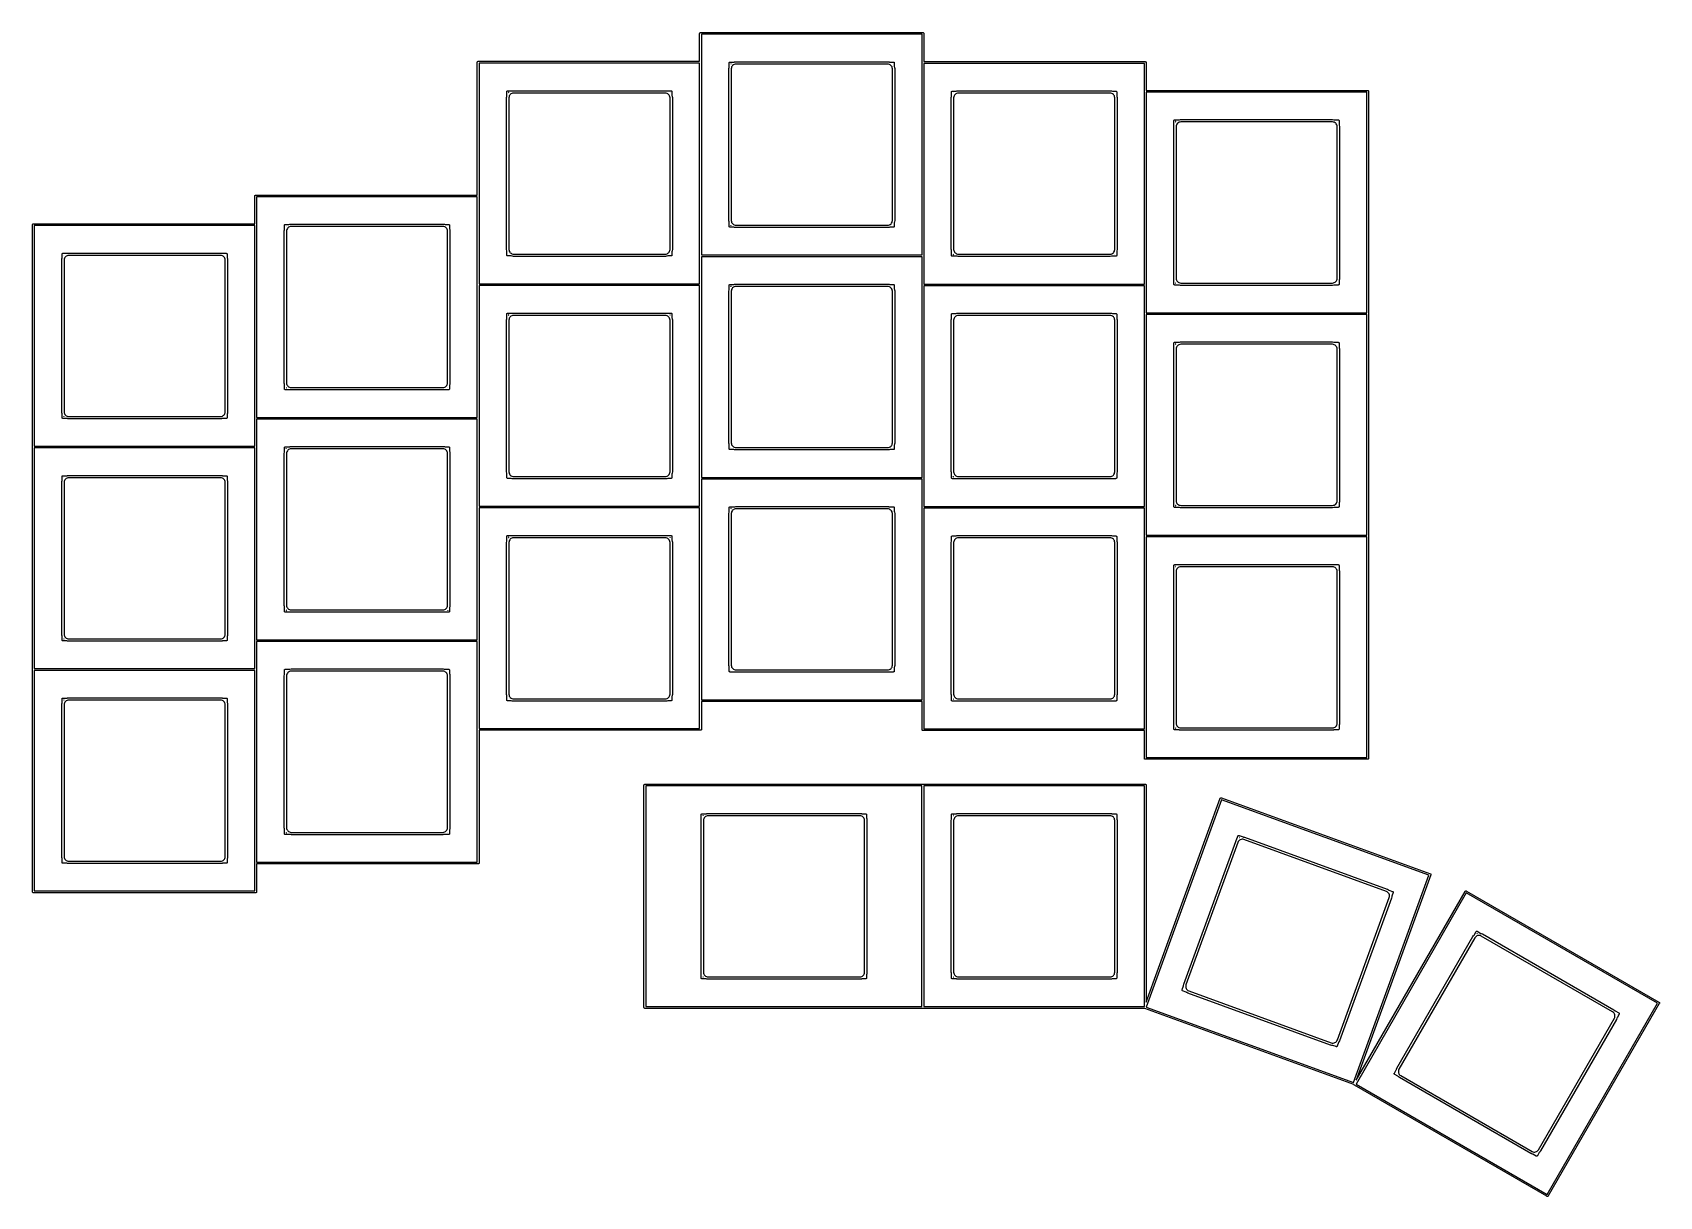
# Model space of a CAD drawing. Extents: x 26 to 166, y -119 to -19.
import ezdxf

# ---------------------------------------------------------------- set-up
doc = ezdxf.new("R2010")
doc.units = 0
doc.layers.add('BLACK', color=7, linetype='CONTINUOUS')

msp = doc.modelspace()

# ---------------------------------------------------------------- linework, layer by layer
at = {"layer": 'BLACK', "linetype": 'CONTINUOUS'}
for p, q in [((83.5922, -19.304), (83.5937, -19.2893)), ((83.5926, -19.3077), (83.5922, -19.304)), ((83.5926, -21.6928), (83.5926, -19.3077)), ((83.5937, -19.2893), (83.598, -19.2752)), ((83.598, -19.2752), (83.6049, -19.2621)), ((83.6049, -19.2621), (83.6143, -19.2507)), ((83.6143, -19.2507), (83.6257, -19.2413)), ((83.6257, -19.2413), (83.6388, -19.2344)), ((83.6388, -19.2344), (83.6529, -19.2301)), ((83.6529, -19.2301), (83.6639, -19.229)), ((83.6639, -19.229), (83.6676, -19.2286)), ((83.6676, -19.2286), (83.6713, -19.229)), ((83.6713, -19.229), (102.714, -19.229)), ((83.7426, -19.379), (83.7426, -21.7641)), ((102.643, -19.379), (83.7426, -19.379)), ((102.643, -21.7895), (102.643, -19.379)), ((102.714, -19.229), (102.718, -19.2286)), ((102.718, -19.2286), (102.721, -19.229)), ((102.721, -19.229), (102.732, -19.2301)), ((102.732, -19.2301), (102.746, -19.2344)), ((102.746, -19.2344), (102.759, -19.2413)), ((102.759, -19.2413), (102.771, -19.2507)), ((102.771, -19.2507), (102.78, -19.2621)), ((102.78, -19.2621), (102.787, -19.2752)), ((102.787, -19.2752), (102.792, -19.2893)), ((102.792, -19.2893), (102.793, -19.304)), ((102.793, -19.304), (102.793, -19.3077)), ((102.793, -19.3077), (102.793, -21.7182)), ((64.5422, -21.7678), (64.5437, -21.7531)), ((64.5426, -21.7715), (64.5422, -21.7678)), ((64.5426, -33.1482), (64.5426, -21.7715)), ((64.5437, -21.7531), (64.548, -21.739)), ((64.548, -21.739), (64.5549, -21.7259)), ((64.5549, -21.7259), (64.5643, -21.7145)), ((64.5643, -21.7145), (64.5757, -21.7051)), ((64.5757, -21.7051), (64.5888, -21.6982)), ((64.5888, -21.6982), (64.6029, -21.6939)), ((64.6029, -21.6939), (64.6139, -21.6928)), ((64.6139, -21.6928), (64.6176, -21.6924)), ((64.6176, -21.6924), (64.6213, -21.6928)), ((64.6213, -21.6928), (83.5926, -21.6928)), ((64.6926, -21.8428), (64.6926, -33.2195)), ((83.5926, -21.8428), (64.6926, -21.8428)), ((83.5926, -38.3503), (83.5926, -21.8428)), ((83.7426, -21.7641), (83.743, -21.7678)), ((83.743, -21.7678), (83.7426, -21.7715)), ((83.7426, -21.7715), (83.7426, -38.279)), ((86.1035, -22.3216), (86.113, -22.2245)), ((86.113, -22.2245), (86.1131, -22.2231)), ((86.1131, -22.2231), (86.115, -22.2143)), ((86.115, -22.2143), (86.1168, -22.2054)), ((86.1168, -22.2054), (86.1176, -22.2027)), ((86.1172, -21.829), (86.1187, -21.8143)), ((86.1176, -21.8327), (86.1172, -21.829)), ((86.1176, -22.2027), (86.1176, -21.8327)), ((86.1187, -21.8143), (86.123, -21.8002)), ((86.123, -21.8002), (86.1299, -21.7871)), ((86.1299, -21.7871), (86.1393, -21.7757)), ((86.1393, -21.7757), (86.1507, -21.7663)), ((86.1507, -21.7663), (86.1638, -21.7594)), ((86.1638, -21.7594), (86.1779, -21.7551)), ((86.1779, -21.7551), (86.1889, -21.754)), ((86.1889, -21.754), (86.1926, -21.7536)), ((86.1926, -21.7536), (86.1963, -21.754)), ((86.1963, -21.754), (86.5473, -21.754)), ((86.2676, -21.904), (86.2676, -21.9197)), ((86.2825, -21.904), (86.2676, -21.904)), ((86.2676, -21.9197), (86.2707, -21.9159)), ((86.2707, -21.9159), (86.2716, -21.9148)), ((86.2707, -21.9159), (86.2707, -21.9159)), ((86.2707, -21.9159), (86.2707, -21.9159)), ((86.2716, -21.9148), (86.2781, -21.9085)), ((86.2781, -21.9085), (86.2825, -21.904)), ((86.3111, -22.2538), (86.303, -22.3363)), ((86.3336, -22.1792), (86.3111, -22.2538)), ((86.3702, -22.1103), (86.3336, -22.1792)), ((86.4195, -22.0499), (86.3702, -22.1103)), ((86.4796, -22.0002), (86.4195, -22.0499)), ((86.5482, -21.9631), (86.4796, -22.0002)), ((86.5473, -21.754), (86.5729, -21.7461)), ((86.6227, -21.94), (86.5482, -21.9631)), ((86.5729, -21.7461), (86.5742, -21.7457)), ((86.5742, -21.7457), (86.5831, -21.744)), ((86.5831, -21.744), (86.592, -21.7422)), ((86.592, -21.7422), (86.6891, -21.732)), ((86.7049, -21.9314), (86.6227, -21.94)), ((86.6891, -21.732), (86.6904, -21.7318)), ((86.6904, -21.7318), (86.6936, -21.7318)), ((86.6936, -21.7318), (86.6981, -21.7314)), ((86.6981, -21.7314), (99.7079, -21.7314)), ((99.6981, -21.9314), (86.7049, -21.9314)), ((99.7806, -21.9395), (99.6981, -21.9314)), ((99.7079, -21.7314), (99.7127, -21.7319)), ((99.7127, -21.7319), (99.7128, -21.7319)), ((99.7128, -21.7319), (99.8099, -21.7414)), ((99.8552, -21.962), (99.7806, -21.9395)), ((99.8099, -21.7414), (99.8099, -21.7414)), ((99.8099, -21.7414), (99.8113, -21.7415)), ((99.8113, -21.7415), (99.8201, -21.7434)), ((99.8201, -21.7434), (99.829, -21.7452)), ((99.829, -21.7452), (99.8582, -21.754)), ((99.9241, -21.9986), (99.8552, -21.962)), ((99.8582, -21.754), (100.189, -21.754)), ((99.9845, -22.0479), (99.9241, -21.9986)), ((100.034, -22.108), (99.9845, -22.0479)), ((100.071, -22.1766), (100.034, -22.108)), ((100.094, -22.2511), (100.071, -22.1766)), ((100.103, -22.3333), (100.094, -22.2511)), ((100.189, -21.754), (100.193, -21.7536)), ((100.193, -21.7536), (100.196, -21.754)), ((100.196, -21.754), (100.207, -21.7551)), ((100.207, -21.7551), (100.221, -21.7594)), ((100.221, -21.7594), (100.234, -21.7663)), ((100.234, -21.7663), (100.246, -21.7757)), ((100.246, -21.7757), (100.255, -21.7871)), ((100.255, -21.7871), (100.262, -21.8002)), ((100.262, -21.8002), (100.267, -21.8143)), ((100.267, -21.8143), (100.268, -21.829)), ((100.268, -21.829), (100.268, -21.8327)), ((100.268, -21.8327), (100.268, -22.1344)), ((100.268, -22.1344), (100.288, -22.2013)), ((100.288, -22.2013), (100.289, -22.2026)), ((100.289, -22.2026), (100.29, -22.2115)), ((100.29, -22.2115), (100.292, -22.2204)), ((100.292, -22.2204), (100.302, -22.3175)), ((102.642, -21.7932), (102.643, -21.7895)), ((102.643, -21.7969), (102.642, -21.7932)), ((102.643, -30.0736), (102.643, -21.7969)), ((102.793, -21.7182), (121.764, -21.7182)), ((102.793, -21.8682), (102.793, -38.3503)), ((121.693, -21.8682), (102.793, -21.8682)), ((121.693, -24.2533), (121.693, -21.8682)), ((121.764, -21.7182), (121.768, -21.7178)), ((121.768, -21.7178), (121.771, -21.7182)), ((121.771, -21.7182), (121.782, -21.7193)), ((121.782, -21.7193), (121.796, -21.7236)), ((121.796, -21.7236), (121.809, -21.7305)), ((121.809, -21.7305), (121.821, -21.7399)), ((121.821, -21.7399), (121.83, -21.7513)), ((121.83, -21.7513), (121.837, -21.7644)), ((121.837, -21.7644), (121.842, -21.7785)), ((121.842, -21.7785), (121.843, -21.7932)), ((121.843, -21.7932), (121.843, -21.7969)), ((121.843, -21.7969), (121.843, -24.182)), ((86.103, -22.3265), (86.1035, -22.3217)), ((86.103, -35.3363), (86.103, -22.3265)), ((86.1035, -22.3217), (86.1035, -22.3216)), ((86.303, -22.3363), (86.303, -35.3295)), ((100.103, -35.3265), (100.103, -22.3333)), ((100.302, -22.3175), (100.303, -22.3188)), ((100.303, -22.3188), (100.303, -22.322)), ((100.303, -22.322), (100.303, -22.3265)), ((100.303, -22.3265), (100.303, -35.3363)), ((67.053, -24.803), (67.0535, -24.7982)), ((67.053, -37.8128), (67.053, -24.803)), ((67.0535, -24.7981), (67.063, -24.701)), ((67.0535, -24.7982), (67.0535, -24.7981)), ((67.063, -24.701), (67.0631, -24.6996)), ((67.0631, -24.6996), (67.065, -24.6908)), ((67.065, -24.6908), (67.0668, -24.6819)), ((67.0668, -24.6819), (67.0676, -24.6792)), ((67.0672, -24.2928), (67.0687, -24.2781)), ((67.0676, -24.2965), (67.0672, -24.2928)), ((67.0676, -24.6792), (67.0676, -24.2965)), ((67.0687, -24.2781), (67.073, -24.264)), ((67.073, -24.264), (67.0799, -24.2509)), ((67.0799, -24.2509), (67.0893, -24.2395)), ((67.0893, -24.2395), (67.1007, -24.2301)), ((67.1007, -24.2301), (67.1138, -24.2232)), ((67.1138, -24.2232), (67.1279, -24.2189)), ((67.1279, -24.2189), (67.1389, -24.2178)), ((67.1389, -24.2178), (67.1426, -24.2174)), ((67.1426, -24.2174), (67.1463, -24.2178)), ((67.1463, -24.2178), (67.5502, -24.2178)), ((67.2176, -24.3678), (67.2176, -24.3962)), ((67.2474, -24.3678), (67.2176, -24.3678)), ((67.2176, -24.3962), (67.2207, -24.3924)), ((67.2207, -24.3924), (67.2216, -24.3913)), ((67.2207, -24.3924), (67.2207, -24.3924)), ((67.2207, -24.3924), (67.2207, -24.3924)), ((67.2216, -24.3913), (67.2281, -24.385)), ((67.2281, -24.385), (67.2345, -24.3785)), ((67.2345, -24.3785), (67.2474, -24.3678)), ((67.2611, -24.7303), (67.253, -24.8128)), ((67.253, -24.8128), (67.253, -37.806)), ((67.2836, -24.6557), (67.2611, -24.7303)), ((67.3202, -24.5868), (67.2836, -24.6557)), ((67.3695, -24.5264), (67.3202, -24.5868)), ((67.4296, -24.4767), (67.3695, -24.5264)), ((67.4982, -24.4396), (67.4296, -24.4767)), ((67.5727, -24.4165), (67.4982, -24.4396)), ((67.5502, -24.2178), (67.6391, -24.2085)), ((67.6549, -24.4079), (67.5727, -24.4165)), ((67.6391, -24.2085), (67.6404, -24.2083)), ((67.6404, -24.2083), (67.6436, -24.2083)), ((67.6436, -24.2083), (67.6481, -24.2079)), ((67.6481, -24.2079), (80.6579, -24.2079)), ((80.6481, -24.4079), (67.6549, -24.4079)), ((80.7306, -24.416), (80.6481, -24.4079)), ((80.6579, -24.2079), (80.6627, -24.2084)), ((80.6627, -24.2084), (80.6628, -24.2084)), ((80.6628, -24.2084), (80.7589, -24.2178)), ((80.8052, -24.4385), (80.7306, -24.416)), ((80.7589, -24.2178), (81.1389, -24.2178)), ((80.8741, -24.4751), (80.8052, -24.4385)), ((80.9345, -24.5244), (80.8741, -24.4751)), ((80.9842, -24.5845), (80.9345, -24.5244)), ((81.0213, -24.6531), (80.9842, -24.5845)), ((81.0444, -24.7276), (81.0213, -24.6531)), ((81.053, -24.8098), (81.0444, -24.7276)), ((81.053, -37.803), (81.053, -24.8098)), ((81.0589, -24.3678), (81.0676, -24.3749)), ((81.0676, -24.3678), (81.0589, -24.3678)), ((81.0676, -24.3749), (81.0676, -24.3678)), ((81.1389, -24.2178), (81.1426, -24.2174)), ((81.1426, -24.2174), (81.1463, -24.2178)), ((81.1463, -24.2178), (81.1573, -24.2189)), ((81.1573, -24.2189), (81.1714, -24.2232)), ((81.1714, -24.2232), (81.1845, -24.2301)), ((81.1845, -24.2301), (81.1959, -24.2395)), ((81.1959, -24.2395), (81.2053, -24.2509)), ((81.2053, -24.2509), (81.2122, -24.264)), ((81.2122, -24.264), (81.2165, -24.2781)), ((81.2165, -24.2781), (81.218, -24.2928)), ((81.218, -24.2928), (81.2176, -24.2965)), ((81.2176, -24.2965), (81.2176, -24.6109)), ((81.2176, -24.6109), (81.2383, -24.6778)), ((81.2383, -24.6778), (81.2387, -24.6791)), ((81.2387, -24.6791), (81.2404, -24.688)), ((81.2404, -24.688), (81.2422, -24.6969)), ((81.2422, -24.6969), (81.2524, -24.794)), ((81.2524, -24.794), (81.2526, -24.7953)), ((81.2526, -24.7953), (81.2526, -24.7985)), ((81.2526, -24.7985), (81.253, -24.803)), ((81.253, -24.803), (81.253, -37.8128)), ((105.153, -24.7981), (105.163, -24.701)), ((105.153, -24.7982), (105.153, -24.7981)), ((105.153, -24.803), (105.153, -24.7982)), ((105.153, -37.8128), (105.153, -24.803)), ((105.163, -24.6996), (105.165, -24.6908)), ((105.163, -24.701), (105.163, -24.6996)), ((105.165, -24.6908), (105.167, -24.6819)), ((105.167, -24.3182), (105.169, -24.3035)), ((105.168, -24.3219), (105.167, -24.3182)), ((105.167, -24.6819), (105.168, -24.6792)), ((105.168, -24.6792), (105.168, -24.3219)), ((105.169, -24.3035), (105.173, -24.2894)), ((105.173, -24.2894), (105.18, -24.2763)), ((105.18, -24.2763), (105.189, -24.2649)), ((105.189, -24.2649), (105.201, -24.2555)), ((105.201, -24.2555), (105.214, -24.2486)), ((105.214, -24.2486), (105.228, -24.2443)), ((105.228, -24.2443), (105.239, -24.2432)), ((105.239, -24.2432), (105.243, -24.2428)), ((105.243, -24.2428), (105.246, -24.2432)), ((105.246, -24.2432), (105.556, -24.2432)), ((105.318, -24.3932), (105.318, -24.3962)), ((105.318, -24.3962), (105.32, -24.3932)), ((105.32, -24.3932), (105.318, -24.3932)), ((105.361, -24.7303), (105.353, -24.8128)), ((105.353, -24.8128), (105.353, -37.806)), ((105.384, -24.6557), (105.361, -24.7303)), ((105.42, -24.5868), (105.384, -24.6557)), ((105.47, -24.5264), (105.42, -24.5868)), ((105.53, -24.4767), (105.47, -24.5264)), ((105.598, -24.4396), (105.53, -24.4767)), ((105.556, -24.2432), (105.623, -24.2226)), ((105.673, -24.4165), (105.598, -24.4396)), ((105.623, -24.2226), (105.624, -24.2222)), ((105.624, -24.2222), (105.633, -24.2205)), ((105.633, -24.2205), (105.642, -24.2187)), ((105.642, -24.2187), (105.739, -24.2085)), ((105.755, -24.4079), (105.673, -24.4165)), ((105.739, -24.2085), (105.74, -24.2083)), ((105.74, -24.2083), (105.744, -24.2083)), ((105.744, -24.2083), (105.748, -24.2079)), ((105.748, -24.2079), (118.758, -24.2079)), ((118.748, -24.4079), (105.755, -24.4079)), ((118.831, -24.416), (118.748, -24.4079)), ((118.758, -24.2079), (118.763, -24.2084)), ((118.763, -24.2084), (118.763, -24.2084)), ((118.763, -24.2084), (118.86, -24.2179)), ((118.905, -24.4385), (118.831, -24.416)), ((118.86, -24.2179), (118.86, -24.2179)), ((118.86, -24.2179), (118.861, -24.218)), ((118.861, -24.218), (118.87, -24.2199)), ((118.87, -24.2199), (118.879, -24.2217)), ((118.879, -24.2217), (118.95, -24.2432)), ((118.974, -24.4751), (118.905, -24.4385)), ((118.95, -24.2432), (119.239, -24.2432)), ((119.035, -24.5244), (118.974, -24.4751)), ((119.084, -24.5845), (119.035, -24.5244)), ((119.121, -24.6531), (119.084, -24.5845)), ((119.144, -24.7276), (119.121, -24.6531)), ((119.153, -24.8098), (119.144, -24.7276)), ((119.153, -37.803), (119.153, -24.8098)), ((119.239, -24.2432), (119.243, -24.2428)), ((119.243, -24.2428), (119.246, -24.2432)), ((119.246, -24.2432), (119.257, -24.2443)), ((119.257, -24.2443), (119.271, -24.2486)), ((119.271, -24.2486), (119.284, -24.2555)), ((119.284, -24.2555), (119.296, -24.2649)), ((119.296, -24.2649), (119.305, -24.2763)), ((119.305, -24.2763), (119.312, -24.2894)), ((119.312, -24.2894), (119.317, -24.3035)), ((119.317, -24.3035), (119.318, -24.3182)), ((119.318, -24.3182), (119.318, -24.3219)), ((119.318, -24.3219), (119.318, -24.6109)), ((119.318, -24.6109), (119.338, -24.6778)), ((119.338, -24.6778), (119.339, -24.6791)), ((119.339, -24.6791), (119.34, -24.688)), ((119.34, -24.688), (119.342, -24.6969)), ((119.342, -24.6969), (119.352, -24.794)), ((119.352, -24.794), (119.353, -24.7953)), ((119.353, -24.7953), (119.353, -24.7985)), ((119.353, -24.7985), (119.353, -24.803)), ((119.353, -24.803), (119.353, -37.8128)), ((121.692, -24.257), (121.693, -24.2533)), ((121.693, -24.2607), (121.692, -24.257)), ((121.693, -32.5501), (121.693, -24.2607)), ((121.843, -24.182), (140.814, -24.182)), ((121.843, -24.332), (121.843, -40.8395)), ((140.743, -24.332), (121.843, -24.332)), ((140.743, -43.232), (140.743, -24.332)), ((140.814, -24.182), (140.818, -24.1816)), ((140.818, -24.1816), (140.821, -24.182)), ((140.821, -24.182), (140.832, -24.1831)), ((140.832, -24.1831), (140.846, -24.1874)), ((140.846, -24.1874), (140.859, -24.1943)), ((140.859, -24.1943), (140.871, -24.2037)), ((140.871, -24.2037), (140.88, -24.2151)), ((140.88, -24.2151), (140.887, -24.2282)), ((140.887, -24.2282), (140.892, -24.2423)), ((140.892, -24.2423), (140.893, -24.257)), ((140.893, -24.257), (140.893, -24.2607)), ((140.893, -24.2607), (140.893, -43.3033)), ((124.203, -27.2746), (124.213, -27.1775)), ((124.203, -27.2747), (124.203, -27.2746)), ((124.203, -27.2795), (124.203, -27.2747)), ((124.203, -40.2893), (124.203, -27.2795)), ((124.213, -27.1761), (124.215, -27.1673)), ((124.213, -27.1775), (124.213, -27.1761)), ((124.215, -27.1673), (124.217, -27.1584)), ((124.217, -26.782), (124.219, -26.7673)), ((124.218, -26.7857), (124.217, -26.782)), ((124.217, -27.1584), (124.218, -27.1557)), ((124.218, -27.1557), (124.218, -26.7857)), ((124.219, -26.7673), (124.223, -26.7532)), ((124.223, -26.7532), (124.23, -26.7401)), ((124.23, -26.7401), (124.239, -26.7287)), ((124.239, -26.7287), (124.251, -26.7193)), ((124.251, -26.7193), (124.264, -26.7124)), ((124.264, -26.7124), (124.278, -26.7081)), ((124.278, -26.7081), (124.289, -26.707)), ((124.289, -26.707), (124.293, -26.7066)), ((124.293, -26.7066), (124.296, -26.707)), ((124.296, -26.707), (124.647, -26.707)), ((124.368, -26.857), (124.368, -26.8727)), ((124.383, -26.857), (124.368, -26.857)), ((124.368, -26.8727), (124.371, -26.8689)), ((124.371, -26.8689), (124.372, -26.8678)), ((124.371, -26.8689), (124.371, -26.8689)), ((124.371, -26.8689), (124.371, -26.8689)), ((124.372, -26.8678), (124.378, -26.8615)), ((124.378, -26.8615), (124.383, -26.857)), ((124.411, -27.2068), (124.403, -27.2893)), ((124.403, -27.2893), (124.403, -40.2825)), ((124.434, -27.1322), (124.411, -27.2068)), ((124.47, -27.0633), (124.434, -27.1322)), ((124.52, -27.0029), (124.47, -27.0633)), ((124.58, -26.9532), (124.52, -27.0029)), ((124.648, -26.9161), (124.58, -26.9532)), ((124.647, -26.707), (124.673, -26.6991)), ((124.723, -26.893), (124.648, -26.9161)), ((124.673, -26.6991), (124.674, -26.6987)), ((124.674, -26.6987), (124.683, -26.697)), ((124.683, -26.697), (124.692, -26.6952)), ((124.692, -26.6952), (124.789, -26.685)), ((124.805, -26.8844), (124.723, -26.893)), ((124.789, -26.685), (124.79, -26.6848)), ((124.79, -26.6848), (124.794, -26.6848)), ((124.794, -26.6848), (124.798, -26.6844)), ((124.798, -26.6844), (137.808, -26.6844)), ((137.798, -26.8844), (124.805, -26.8844)), ((137.881, -26.8925), (137.798, -26.8844)), ((137.808, -26.6844), (137.813, -26.6849)), ((137.813, -26.6849), (137.813, -26.6849)), ((137.813, -26.6849), (137.91, -26.6944)), ((137.955, -26.915), (137.881, -26.8925)), ((137.91, -26.6944), (137.91, -26.6944)), ((137.91, -26.6944), (137.911, -26.6945)), ((137.911, -26.6945), (137.92, -26.6964)), ((137.92, -26.6964), (137.929, -26.6982)), ((137.929, -26.6982), (137.958, -26.707)), ((138.024, -26.9516), (137.955, -26.915)), ((137.958, -26.707), (138.289, -26.707)), ((138.085, -27.0009), (138.024, -26.9516)), ((138.134, -27.061), (138.085, -27.0009)), ((138.171, -27.1296), (138.134, -27.061)), ((138.194, -27.2041), (138.171, -27.1296)), ((138.203, -27.2863), (138.194, -27.2041)), ((138.203, -40.2795), (138.203, -27.2863)), ((138.289, -26.707), (138.293, -26.7066)), ((138.293, -26.7066), (138.296, -26.707)), ((138.296, -26.707), (138.307, -26.7081)), ((138.307, -26.7081), (138.321, -26.7124)), ((138.321, -26.7124), (138.334, -26.7193)), ((138.334, -26.7193), (138.346, -26.7287)), ((138.346, -26.7287), (138.355, -26.7401)), ((138.355, -26.7401), (138.362, -26.7532)), ((138.362, -26.7532), (138.367, -26.7673)), ((138.367, -26.7673), (138.368, -26.782)), ((138.368, -26.782), (138.368, -26.7857)), ((138.368, -26.7857), (138.368, -27.0874)), ((138.368, -27.0874), (138.388, -27.1543)), ((138.388, -27.1543), (138.389, -27.1556)), ((138.389, -27.1556), (138.39, -27.1645)), ((138.39, -27.1645), (138.392, -27.1734)), ((138.392, -27.1734), (138.402, -27.2705)), ((138.402, -27.2705), (138.403, -27.2718)), ((138.403, -27.2718), (138.403, -27.275)), ((138.403, -27.275), (138.403, -27.2795)), ((138.403, -27.2795), (138.403, -40.2893)), ((102.643, -38.279), (102.643, -30.0736)), ((45.4922, -33.2232), (45.4937, -33.2085)), ((45.4926, -33.2269), (45.4922, -33.2232)), ((45.4926, -35.612), (45.4926, -33.2269)), ((45.4937, -33.2085), (45.498, -33.1944)), ((45.498, -33.1944), (45.5049, -33.1813)), ((45.5049, -33.1813), (45.5143, -33.1699)), ((45.5143, -33.1699), (45.5257, -33.1605)), ((45.5257, -33.1605), (45.5388, -33.1536)), ((45.5388, -33.1536), (45.5529, -33.1493)), ((45.5529, -33.1493), (45.5639, -33.1482)), ((45.5639, -33.1482), (45.5676, -33.1478)), ((45.5676, -33.1478), (45.5713, -33.1482)), ((45.5713, -33.1482), (64.5426, -33.1482)), ((45.6426, -33.2982), (45.6426, -35.6833)), ((64.5426, -33.2982), (45.6426, -33.2982)), ((64.5426, -40.8141), (64.5426, -33.2982)), ((64.6926, -33.2195), (64.693, -33.2232)), ((64.693, -33.2232), (64.6926, -33.2269)), ((64.6926, -33.2269), (64.6926, -40.7428)), ((121.693, -40.7682), (121.693, -32.5501)), ((26.4422, -35.687), (26.4437, -35.6723)), ((26.4426, -35.6907), (26.4422, -35.687)), ((26.4426, -54.7333), (26.4426, -35.6907)), ((26.4437, -35.6723), (26.448, -35.6582)), ((26.448, -35.6582), (26.4549, -35.6451)), ((26.4549, -35.6451), (26.4643, -35.6337)), ((26.4643, -35.6337), (26.4757, -35.6243)), ((26.4757, -35.6243), (26.4888, -35.6174)), ((26.4888, -35.6174), (26.5029, -35.6131)), ((26.5029, -35.6131), (26.5139, -35.612)), ((26.5139, -35.612), (26.5176, -35.6116)), ((26.5176, -35.6116), (26.5213, -35.612)), ((26.5213, -35.612), (45.4926, -35.612)), ((26.5926, -35.762), (26.5926, -54.662)), ((45.4926, -35.762), (26.5926, -35.762)), ((45.4926, -52.2695), (45.4926, -35.762)), ((45.6426, -35.6833), (45.643, -35.687)), ((45.643, -35.687), (45.6426, -35.6907)), ((45.6426, -35.6907), (45.6426, -52.1982)), ((48.003, -36.233), (48.0035, -36.2282)), ((48.003, -49.2428), (48.003, -36.233)), ((48.0035, -36.2281), (48.013, -36.131)), ((48.0035, -36.2282), (48.0035, -36.2281)), ((48.013, -36.131), (48.0131, -36.1296)), ((48.0131, -36.1296), (48.015, -36.1208)), ((48.015, -36.1208), (48.0168, -36.1119)), ((48.0168, -36.1119), (48.0176, -36.1092)), ((48.0172, -35.7482), (48.0187, -35.7335)), ((48.0176, -35.7519), (48.0172, -35.7482)), ((48.0176, -36.1092), (48.0176, -35.7519)), ((48.0187, -35.7335), (48.023, -35.7194)), ((48.023, -35.7194), (48.0299, -35.7063)), ((48.0299, -35.7063), (48.0393, -35.6949)), ((48.0393, -35.6949), (48.0507, -35.6855)), ((48.0507, -35.6855), (48.0638, -35.6786)), ((48.0638, -35.6786), (48.0779, -35.6743)), ((48.0779, -35.6743), (48.0889, -35.6732)), ((48.0889, -35.6732), (48.0926, -35.6728)), ((48.0926, -35.6728), (48.0963, -35.6732)), ((48.0963, -35.6732), (48.4063, -35.6732)), ((48.1676, -35.8232), (48.1676, -35.8262)), ((48.1676, -35.8262), (48.1701, -35.8232)), ((48.1701, -35.8232), (48.1676, -35.8232)), ((48.2111, -36.1603), (48.203, -36.2428)), ((48.2336, -36.0857), (48.2111, -36.1603)), ((48.2702, -36.0168), (48.2336, -36.0857)), ((48.3195, -35.9564), (48.2702, -36.0168)), ((48.3796, -35.9067), (48.3195, -35.9564)), ((48.4482, -35.8696), (48.3796, -35.9067)), ((48.4063, -35.6732), (48.4729, -35.6526)), ((48.5227, -35.8465), (48.4482, -35.8696)), ((48.4729, -35.6526), (48.4742, -35.6522)), ((48.4742, -35.6522), (48.4831, -35.6505)), ((48.4831, -35.6505), (48.492, -35.6487)), ((48.492, -35.6487), (48.5891, -35.6385)), ((48.6049, -35.8379), (48.5227, -35.8465)), ((48.5891, -35.6385), (48.5904, -35.6383)), ((48.5904, -35.6383), (48.5936, -35.6383)), ((48.5936, -35.6383), (48.5981, -35.6379)), ((48.5981, -35.6379), (61.6079, -35.6379)), ((61.5981, -35.8379), (48.6049, -35.8379)), ((61.6806, -35.846), (61.5981, -35.8379)), ((61.6079, -35.6379), (61.6127, -35.6384)), ((61.6127, -35.6384), (61.6128, -35.6384)), ((61.6128, -35.6384), (61.7099, -35.6479)), ((61.7552, -35.8685), (61.6806, -35.846)), ((61.7099, -35.6479), (61.7099, -35.6479)), ((61.7099, -35.6479), (61.7113, -35.648)), ((61.7113, -35.648), (61.7201, -35.6499)), ((61.7201, -35.6499), (61.729, -35.6517)), ((61.729, -35.6517), (61.8003, -35.6732)), ((61.8241, -35.9051), (61.7552, -35.8685)), ((61.8003, -35.6732), (62.0889, -35.6732)), ((61.8845, -35.9544), (61.8241, -35.9051)), ((61.9342, -36.0145), (61.8845, -35.9544)), ((61.9713, -36.0831), (61.9342, -36.0145)), ((61.9944, -36.1576), (61.9713, -36.0831)), ((62.003, -36.2398), (61.9944, -36.1576)), ((62.0889, -35.6732), (62.0926, -35.6728)), ((62.0926, -35.6728), (62.0963, -35.6732)), ((62.0963, -35.6732), (62.1073, -35.6743)), ((62.1073, -35.6743), (62.1214, -35.6786)), ((62.1214, -35.6786), (62.1345, -35.6855)), ((62.1345, -35.6855), (62.1459, -35.6949)), ((62.1459, -35.6949), (62.1553, -35.7063)), ((62.1553, -35.7063), (62.1622, -35.7194)), ((62.1622, -35.7194), (62.1665, -35.7335)), ((62.1665, -35.7335), (62.168, -35.7482)), ((62.168, -35.7482), (62.1676, -35.7519)), ((62.1676, -35.7519), (62.1676, -36.0409)), ((62.1676, -36.0409), (62.1883, -36.1078)), ((62.1883, -36.1078), (62.1887, -36.1091)), ((62.1887, -36.1091), (62.1904, -36.118)), ((62.1904, -36.118), (62.1922, -36.1269)), ((62.1922, -36.1269), (62.2024, -36.224)), ((62.2024, -36.224), (62.2026, -36.2253)), ((62.2026, -36.2253), (62.2026, -36.2285)), ((62.2026, -36.2285), (62.203, -36.233)), ((62.203, -36.233), (62.203, -49.2428)), ((86.1034, -35.3408), (86.103, -35.3363)), ((86.1034, -35.344), (86.1034, -35.3408)), ((86.1036, -35.3453), (86.1034, -35.344)), ((86.1138, -35.4424), (86.1036, -35.3453)), ((86.1156, -35.4513), (86.1138, -35.4424)), ((86.1173, -35.4602), (86.1156, -35.4513)), ((86.1172, -35.829), (86.1176, -35.8253)), ((86.1187, -35.8437), (86.1172, -35.829)), ((86.1176, -35.4612), (86.1173, -35.4602)), ((86.1176, -35.8253), (86.1176, -35.4612)), ((86.123, -35.8578), (86.1187, -35.8437)), ((86.1299, -35.8709), (86.123, -35.8578)), ((86.1393, -35.8823), (86.1299, -35.8709)), ((86.1507, -35.8917), (86.1393, -35.8823)), ((86.1638, -35.8986), (86.1507, -35.8917)), ((86.1779, -35.9029), (86.1638, -35.8986)), ((86.1889, -35.904), (86.1779, -35.9029)), ((86.1926, -35.9044), (86.1889, -35.904)), ((86.1963, -35.904), (86.1926, -35.9044)), ((86.5319, -35.904), (86.1963, -35.904)), ((86.2736, -35.7499), (86.2676, -35.7426)), ((86.2676, -35.7426), (86.2676, -35.754)), ((86.2676, -35.754), (86.2777, -35.754)), ((86.2777, -35.754), (86.2736, -35.7499)), ((86.303, -35.3295), (86.3116, -35.4117)), ((86.3116, -35.4117), (86.3347, -35.4862)), ((86.3347, -35.4862), (86.3718, -35.5548)), ((86.3718, -35.5548), (86.4215, -35.6149)), ((86.4215, -35.6149), (86.4819, -35.6642)), ((86.4819, -35.6642), (86.5508, -35.7008)), ((86.577, -35.9176), (86.5319, -35.904)), ((86.5508, -35.7008), (86.6254, -35.7233)), ((86.5859, -35.9194), (86.577, -35.9176)), ((86.5947, -35.9213), (86.5859, -35.9194)), ((86.5961, -35.9214), (86.5947, -35.9213)), ((86.6932, -35.9309), (86.5961, -35.9214)), ((86.5961, -35.9214), (86.5961, -35.9214)), ((86.6254, -35.7233), (86.7079, -35.7314)), ((86.6933, -35.9309), (86.6932, -35.9309)), ((86.6981, -35.9314), (86.6933, -35.9309)), ((99.7079, -35.9314), (86.6981, -35.9314)), ((86.7079, -35.7314), (99.7011, -35.7314)), ((99.7011, -35.7314), (99.7833, -35.7228)), ((99.7124, -35.931), (99.7079, -35.9314)), ((99.7156, -35.931), (99.7124, -35.931)), ((99.7169, -35.9308), (99.7156, -35.931)), ((99.814, -35.9206), (99.7169, -35.9308)), ((99.7833, -35.7228), (99.8578, -35.6997)), ((99.8229, -35.9188), (99.814, -35.9206)), ((99.8318, -35.9171), (99.8229, -35.9188)), ((99.8331, -35.9167), (99.8318, -35.9171)), ((99.8742, -35.904), (99.8331, -35.9167)), ((99.8578, -35.6997), (99.9264, -35.6626)), ((100.189, -35.904), (99.8742, -35.904)), ((99.9264, -35.6626), (99.9865, -35.6129)), ((99.9865, -35.6129), (100.036, -35.5525)), ((100.036, -35.5525), (100.072, -35.4836)), ((100.072, -35.4836), (100.095, -35.409)), ((100.095, -35.409), (100.103, -35.3265)), ((100.193, -35.9044), (100.189, -35.904)), ((100.196, -35.904), (100.193, -35.9044)), ((100.207, -35.9029), (100.196, -35.904)), ((100.221, -35.8986), (100.207, -35.9029)), ((100.234, -35.8917), (100.221, -35.8986)), ((100.246, -35.8823), (100.234, -35.8917)), ((100.255, -35.8709), (100.246, -35.8823)), ((100.262, -35.8578), (100.255, -35.8709)), ((100.267, -35.8437), (100.262, -35.8578)), ((100.268, -35.829), (100.267, -35.8437)), ((100.289, -35.4574), (100.268, -35.529)), ((100.268, -35.529), (100.268, -35.8253)), ((100.268, -35.8253), (100.268, -35.829)), ((100.291, -35.4485), (100.289, -35.4574)), ((100.293, -35.4397), (100.291, -35.4485)), ((100.303, -35.3412), (100.293, -35.4383)), ((100.293, -35.4383), (100.293, -35.4397)), ((100.303, -35.3363), (100.303, -35.3411)), ((100.303, -35.3411), (100.303, -35.3412)), ((48.203, -36.2428), (48.203, -49.236)), ((62.003, -49.233), (62.003, -36.2398)), ((28.953, -38.7095), (28.9535, -38.7047)), ((28.953, -51.7193), (28.953, -38.7095)), ((28.9535, -38.7046), (28.963, -38.6075)), ((28.9535, -38.7047), (28.9535, -38.7046)), ((28.963, -38.6075), (28.9631, -38.6061)), ((28.9631, -38.6061), (28.965, -38.5973)), ((28.965, -38.5973), (28.9668, -38.5884)), ((28.9668, -38.5884), (28.9676, -38.5857)), ((28.9672, -38.212), (28.9687, -38.1973)), ((28.9676, -38.2157), (28.9672, -38.212)), ((28.9676, -38.5857), (28.9676, -38.2157)), ((28.9687, -38.1973), (28.973, -38.1832)), ((28.973, -38.1832), (28.9799, -38.1701)), ((28.9799, -38.1701), (28.9893, -38.1587)), ((28.9893, -38.1587), (29.0007, -38.1493)), ((29.0007, -38.1493), (29.0138, -38.1424)), ((29.0138, -38.1424), (29.0279, -38.1381)), ((29.0279, -38.1381), (29.0389, -38.137)), ((29.0389, -38.137), (29.0426, -38.1366)), ((29.0426, -38.1366), (29.0463, -38.137)), ((29.0463, -38.137), (29.3973, -38.137)), ((29.1176, -38.287), (29.1176, -38.3027)), ((29.1325, -38.287), (29.1176, -38.287)), ((29.1176, -38.3027), (29.1207, -38.2989)), ((29.1207, -38.2989), (29.1216, -38.2978)), ((29.1207, -38.2989), (29.1207, -38.2989)), ((29.1207, -38.2989), (29.1207, -38.2989)), ((29.1216, -38.2978), (29.1281, -38.2915)), ((29.1281, -38.2915), (29.1325, -38.287)), ((29.1611, -38.6368), (29.153, -38.7193)), ((29.153, -38.7193), (29.153, -51.7125)), ((29.1836, -38.5622), (29.1611, -38.6368)), ((29.2202, -38.4933), (29.1836, -38.5622)), ((29.2695, -38.4329), (29.2202, -38.4933)), ((29.3296, -38.3832), (29.2695, -38.4329)), ((29.3982, -38.3461), (29.3296, -38.3832)), ((29.3973, -38.137), (29.4229, -38.1291)), ((29.4727, -38.323), (29.3982, -38.3461)), ((29.4229, -38.1291), (29.4242, -38.1287)), ((29.4242, -38.1287), (29.4331, -38.127)), ((29.4331, -38.127), (29.442, -38.1252)), ((29.442, -38.1252), (29.5391, -38.115)), ((29.5549, -38.3144), (29.4727, -38.323)), ((29.5391, -38.115), (29.5404, -38.1148)), ((29.5404, -38.1148), (29.5436, -38.1148)), ((29.5436, -38.1148), (29.5481, -38.1144)), ((29.5481, -38.1144), (42.5579, -38.1144)), ((42.5481, -38.3144), (29.5549, -38.3144)), ((42.6306, -38.3225), (42.5481, -38.3144)), ((42.5579, -38.1144), (42.5627, -38.1149)), ((42.5627, -38.1149), (42.5628, -38.1149)), ((42.5628, -38.1149), (42.6599, -38.1244)), ((42.7052, -38.345), (42.6306, -38.3225)), ((42.6599, -38.1244), (42.6599, -38.1244)), ((42.6599, -38.1244), (42.6613, -38.1245)), ((42.6613, -38.1245), (42.6701, -38.1264)), ((42.6701, -38.1264), (42.679, -38.1282)), ((42.679, -38.1282), (42.7082, -38.137)), ((42.7741, -38.3816), (42.7052, -38.345)), ((42.7082, -38.137), (43.0389, -38.137)), ((42.8345, -38.4309), (42.7741, -38.3816)), ((42.8842, -38.491), (42.8345, -38.4309)), ((42.9213, -38.5596), (42.8842, -38.491)), ((42.9444, -38.6341), (42.9213, -38.5596)), ((42.953, -38.7163), (42.9444, -38.6341)), ((42.953, -51.7095), (42.953, -38.7163)), ((43.0389, -38.137), (43.0426, -38.1366)), ((43.0426, -38.1366), (43.0463, -38.137)), ((43.0463, -38.137), (43.0573, -38.1381)), ((43.0573, -38.1381), (43.0714, -38.1424)), ((43.0714, -38.1424), (43.0845, -38.1493)), ((43.0845, -38.1493), (43.0959, -38.1587)), ((43.0959, -38.1587), (43.1053, -38.1701)), ((43.1053, -38.1701), (43.1122, -38.1832)), ((43.1122, -38.1832), (43.1165, -38.1973)), ((43.1165, -38.1973), (43.118, -38.212)), ((43.118, -38.212), (43.1176, -38.2157)), ((43.1176, -38.2157), (43.1176, -38.5174)), ((43.1176, -38.5174), (43.1383, -38.5843)), ((43.1383, -38.5843), (43.1387, -38.5856)), ((43.1387, -38.5856), (43.1404, -38.5945)), ((43.1404, -38.5945), (43.1422, -38.6034)), ((43.1422, -38.6034), (43.1524, -38.7005)), ((43.1524, -38.7005), (43.1526, -38.7018)), ((43.1526, -38.7018), (43.1526, -38.705)), ((43.1526, -38.705), (43.153, -38.7095)), ((43.153, -38.7095), (43.153, -51.7193)), ((67.0534, -37.8173), (67.053, -37.8128)), ((67.0534, -37.8205), (67.0534, -37.8173)), ((67.0536, -37.8218), (67.0534, -37.8205)), ((67.0638, -37.9189), (67.0536, -37.8218)), ((67.0656, -37.9278), (67.0638, -37.9189)), ((67.0673, -37.9367), (67.0656, -37.9278)), ((67.0672, -38.2928), (67.0676, -38.2891)), ((67.0687, -38.3075), (67.0672, -38.2928)), ((67.0676, -37.9377), (67.0673, -37.9367)), ((67.0676, -38.2891), (67.0676, -37.9377)), ((67.073, -38.3216), (67.0687, -38.3075)), ((67.0799, -38.3347), (67.073, -38.3216)), ((67.0893, -38.3461), (67.0799, -38.3347)), ((67.1007, -38.3555), (67.0893, -38.3461)), ((67.1138, -38.3624), (67.1007, -38.3555)), ((67.1279, -38.3667), (67.1138, -38.3624)), ((67.1389, -38.3678), (67.1279, -38.3667)), ((67.1426, -38.3682), (67.1389, -38.3678)), ((67.1463, -38.3678), (67.1426, -38.3682)), ((67.4398, -38.3678), (67.1463, -38.3678)), ((67.253, -37.806), (67.2616, -37.8882)), ((67.2616, -37.8882), (67.2847, -37.9627)), ((67.2847, -37.9627), (67.3218, -38.0313)), ((67.3218, -38.0313), (67.3715, -38.0914)), ((67.3715, -38.0914), (67.4319, -38.1407)), ((67.4319, -38.1407), (67.5008, -38.1773)), ((67.527, -38.3941), (67.4398, -38.3678)), ((67.5008, -38.1773), (67.5754, -38.1998)), ((67.5359, -38.3959), (67.527, -38.3941)), ((67.5447, -38.3978), (67.5359, -38.3959)), ((67.5461, -38.3979), (67.5447, -38.3978)), ((67.6432, -38.4074), (67.5461, -38.3979)), ((67.5461, -38.3979), (67.5461, -38.3979)), ((67.5754, -38.1998), (67.6579, -38.2079)), ((67.6433, -38.4074), (67.6432, -38.4074)), ((67.6481, -38.4079), (67.6433, -38.4074)), ((80.6579, -38.4079), (67.6481, -38.4079)), ((67.6579, -38.2079), (80.6511, -38.2079)), ((80.6511, -38.2079), (80.7333, -38.1993)), ((80.6624, -38.4075), (80.6579, -38.4079)), ((80.6656, -38.4075), (80.6624, -38.4075)), ((80.6669, -38.4073), (80.6656, -38.4075)), ((80.764, -38.3971), (80.6669, -38.4073)), ((80.7333, -38.1993), (80.8078, -38.1762)), ((80.7729, -38.3953), (80.764, -38.3971)), ((80.7818, -38.3936), (80.7729, -38.3953)), ((80.7831, -38.3932), (80.7818, -38.3936)), ((80.8652, -38.3678), (80.7831, -38.3932)), ((80.8078, -38.1762), (80.8764, -38.1391)), ((81.1389, -38.3678), (80.8652, -38.3678)), ((80.8764, -38.1391), (80.9365, -38.0894)), ((80.9365, -38.0894), (80.9858, -38.029)), ((80.9858, -38.029), (81.0224, -37.9601)), ((81.0224, -37.9601), (81.0449, -37.8855)), ((81.0449, -37.8855), (81.053, -37.803)), ((81.1426, -38.3682), (81.1389, -38.3678)), ((81.1463, -38.3678), (81.1426, -38.3682)), ((81.1573, -38.3667), (81.1463, -38.3678)), ((81.1714, -38.3624), (81.1573, -38.3667)), ((81.1845, -38.3555), (81.1714, -38.3624)), ((81.1959, -38.3461), (81.1845, -38.3555)), ((81.2053, -38.3347), (81.1959, -38.3461)), ((81.2122, -38.3216), (81.2053, -38.3347)), ((81.2165, -38.3075), (81.2122, -38.3216)), ((81.218, -38.2928), (81.2165, -38.3075)), ((81.2392, -37.9339), (81.2176, -38.0055)), ((81.2176, -38.0055), (81.2176, -38.2891)), ((81.2176, -38.2891), (81.218, -38.2928)), ((81.241, -37.925), (81.2392, -37.9339)), ((81.2429, -37.9162), (81.241, -37.925)), ((81.243, -37.9148), (81.2429, -37.9162)), ((81.2525, -37.8177), (81.243, -37.9148)), ((81.253, -37.8128), (81.2525, -37.8176)), ((81.2525, -37.8176), (81.2525, -37.8177)), ((83.5922, -38.354), (83.5926, -38.3503)), ((83.5926, -38.3577), (83.5922, -38.354)), ((83.5926, -40.7428), (83.5926, -38.3577)), ((83.7426, -38.279), (102.643, -38.279)), ((83.7426, -38.429), (83.7426, -40.8141)), ((102.643, -38.429), (83.7426, -38.429)), ((102.643, -40.8395), (102.643, -38.429)), ((102.793, -38.3503), (102.793, -38.354)), ((102.793, -38.354), (102.793, -38.3577)), ((102.793, -38.3577), (102.793, -40.7682)), ((105.153, -37.8173), (105.153, -37.8128)), ((105.153, -37.8205), (105.153, -37.8173)), ((105.154, -37.8218), (105.153, -37.8205)), ((105.164, -37.9189), (105.154, -37.8218)), ((105.166, -37.9278), (105.164, -37.9189)), ((105.167, -37.9367), (105.166, -37.9278)), ((105.168, -37.9377), (105.167, -37.9367)), ((105.167, -38.3182), (105.168, -38.3145)), ((105.169, -38.3329), (105.167, -38.3182)), ((105.168, -38.3145), (105.168, -37.9377)), ((105.173, -38.347), (105.169, -38.3329)), ((105.18, -38.3601), (105.173, -38.347)), ((105.189, -38.3715), (105.18, -38.3601)), ((105.201, -38.3809), (105.189, -38.3715)), ((105.214, -38.3878), (105.201, -38.3809)), ((105.228, -38.3921), (105.214, -38.3878)), ((105.239, -38.3932), (105.228, -38.3921)), ((105.243, -38.3936), (105.239, -38.3932)), ((105.246, -38.3932), (105.243, -38.3936)), ((105.624, -38.3932), (105.246, -38.3932)), ((105.324, -38.2264), (105.318, -38.2191)), ((105.318, -38.2191), (105.318, -38.2432)), ((105.318, -38.2432), (105.341, -38.2432)), ((105.33, -38.2328), (105.324, -38.2264)), ((105.336, -38.2393), (105.33, -38.2328)), ((105.337, -38.2402), (105.336, -38.2393)), ((105.341, -38.2432), (105.337, -38.2402)), ((105.353, -37.806), (105.362, -37.8882)), ((105.362, -37.8882), (105.385, -37.9627)), ((105.385, -37.9627), (105.422, -38.0313)), ((105.422, -38.0313), (105.471, -38.0914)), ((105.471, -38.0914), (105.532, -38.1407)), ((105.532, -38.1407), (105.601, -38.1773)), ((105.601, -38.1773), (105.675, -38.1998)), ((105.627, -38.3941), (105.624, -38.3932)), ((105.636, -38.3959), (105.627, -38.3941)), ((105.645, -38.3978), (105.636, -38.3959)), ((105.646, -38.3979), (105.645, -38.3978)), ((105.743, -38.4074), (105.646, -38.3979)), ((105.646, -38.3979), (105.646, -38.3979)), ((105.675, -38.1998), (105.758, -38.2079)), ((105.748, -38.4079), (105.743, -38.4074)), ((105.743, -38.4074), (105.743, -38.4074)), ((118.758, -38.4079), (105.748, -38.4079)), ((105.758, -38.2079), (118.751, -38.2079)), ((118.751, -38.2079), (118.833, -38.1993)), ((118.762, -38.4075), (118.758, -38.4079)), ((118.766, -38.4075), (118.762, -38.4075)), ((118.767, -38.4073), (118.766, -38.4075)), ((118.864, -38.3971), (118.767, -38.4073)), ((118.833, -38.1993), (118.908, -38.1762)), ((118.873, -38.3953), (118.864, -38.3971)), ((118.882, -38.3936), (118.873, -38.3953)), ((118.883, -38.3932), (118.882, -38.3936)), ((119.239, -38.3932), (118.883, -38.3932)), ((118.883, -38.3932), (118.883, -38.3932)), ((118.908, -38.1762), (118.976, -38.1391)), ((118.976, -38.1391), (119.036, -38.0894)), ((119.036, -38.0894), (119.086, -38.029)), ((119.086, -38.029), (119.122, -37.9601)), ((119.122, -37.9601), (119.145, -37.8855)), ((119.145, -37.8855), (119.153, -37.803)), ((119.168, -38.2405), (119.164, -38.2432)), ((119.164, -38.2432), (119.168, -38.2432)), ((119.168, -38.2432), (119.168, -38.2405)), ((119.243, -38.3936), (119.239, -38.3932)), ((119.246, -38.3932), (119.243, -38.3936)), ((119.257, -38.3921), (119.246, -38.3932)), ((119.271, -38.3878), (119.257, -38.3921)), ((119.284, -38.3809), (119.271, -38.3878)), ((119.296, -38.3715), (119.284, -38.3809)), ((119.305, -38.3601), (119.296, -38.3715)), ((119.312, -38.347), (119.305, -38.3601)), ((119.317, -38.3329), (119.312, -38.347)), ((119.318, -38.3182), (119.317, -38.3329)), ((119.339, -37.9339), (119.318, -38.0055)), ((119.318, -38.0055), (119.318, -38.3145)), ((119.318, -38.3145), (119.318, -38.3182)), ((119.341, -37.925), (119.339, -37.9339)), ((119.343, -37.9162), (119.341, -37.925)), ((119.353, -37.8177), (119.343, -37.9148)), ((119.343, -37.9148), (119.343, -37.9162)), ((119.353, -37.8128), (119.353, -37.8176)), ((119.353, -37.8176), (119.353, -37.8177)), ((124.203, -40.2938), (124.203, -40.2893)), ((124.203, -40.297), (124.203, -40.2938)), ((124.204, -40.2983), (124.203, -40.297)), ((124.214, -40.3954), (124.204, -40.2983)), ((124.216, -40.4043), (124.214, -40.3954)), ((124.217, -40.4132), (124.216, -40.4043)), ((124.218, -40.4142), (124.217, -40.4132)), ((124.218, -40.7783), (124.218, -40.4142)), ((124.403, -40.2825), (124.412, -40.3647)), ((124.412, -40.3647), (124.435, -40.4392)), ((138.172, -40.4366), (138.195, -40.362)), ((138.195, -40.362), (138.203, -40.2795)), ((138.389, -40.4104), (138.368, -40.482)), ((138.391, -40.4015), (138.389, -40.4104)), ((138.393, -40.3927), (138.391, -40.4015)), ((138.403, -40.2942), (138.393, -40.3913)), ((138.393, -40.3913), (138.393, -40.3927)), ((138.403, -40.2893), (138.403, -40.2941)), ((138.403, -40.2941), (138.403, -40.2942)), ((64.5422, -40.8178), (64.5426, -40.8141)), ((64.5426, -40.8215), (64.5422, -40.8178)), ((64.5426, -43.2316), (64.5426, -40.8215)), ((64.6926, -40.7428), (83.5926, -40.7428)), ((64.6926, -40.8928), (64.6926, -52.2695)), ((83.5926, -40.8928), (64.6926, -40.8928)), ((83.5926, -57.4003), (83.5926, -40.8928)), ((83.7426, -40.8141), (83.743, -40.8178)), ((83.743, -40.8178), (83.7426, -40.8215)), ((83.7426, -40.8215), (83.7426, -57.329)), ((86.103, -41.3765), (86.1035, -41.3717)), ((86.103, -54.3863), (86.103, -41.3765)), ((86.1035, -41.3716), (86.113, -41.2745)), ((86.1035, -41.3717), (86.1035, -41.3716)), ((86.113, -41.2745), (86.1131, -41.2731)), ((86.1131, -41.2731), (86.115, -41.2643)), ((86.115, -41.2643), (86.1168, -41.2554)), ((86.1168, -41.2554), (86.1176, -41.2527)), ((86.1172, -40.879), (86.1187, -40.8643)), ((86.1176, -40.8827), (86.1172, -40.879)), ((86.1176, -41.2527), (86.1176, -40.8827)), ((86.1187, -40.8643), (86.123, -40.8502)), ((86.123, -40.8502), (86.1299, -40.8371)), ((86.1299, -40.8371), (86.1393, -40.8257)), ((86.1393, -40.8257), (86.1507, -40.8163)), ((86.1507, -40.8163), (86.1638, -40.8094)), ((86.1638, -40.8094), (86.1779, -40.8051)), ((86.1779, -40.8051), (86.1867, -40.8042)), ((86.1867, -40.8042), (86.1926, -40.8036)), ((86.1926, -40.8036), (86.1963, -40.804)), ((86.1963, -40.804), (86.5473, -40.804)), ((86.2676, -40.954), (86.2676, -40.9697)), ((86.2825, -40.954), (86.2676, -40.954)), ((86.2676, -40.9697), (86.2707, -40.9659)), ((86.2707, -40.9659), (86.2716, -40.9648)), ((86.2707, -40.9659), (86.2707, -40.9659)), ((86.2707, -40.9659), (86.2707, -40.9659)), ((86.2716, -40.9648), (86.2781, -40.9585)), ((86.2781, -40.9585), (86.2825, -40.954)), ((86.3111, -41.3038), (86.303, -41.3863)), ((86.303, -41.3863), (86.303, -54.3795)), ((86.3336, -41.2292), (86.3111, -41.3038)), ((86.3702, -41.1603), (86.3336, -41.2292)), ((86.4195, -41.0999), (86.3702, -41.1603)), ((86.4796, -41.0502), (86.4195, -41.0999)), ((86.5482, -41.0131), (86.4796, -41.0502)), ((86.5473, -40.804), (86.5729, -40.7961)), ((86.6227, -40.99), (86.5482, -41.0131)), ((86.5729, -40.7961), (86.5742, -40.7957)), ((86.5742, -40.7957), (86.5831, -40.794)), ((86.5831, -40.794), (86.592, -40.7922)), ((86.592, -40.7922), (86.6891, -40.782)), ((86.7049, -40.9814), (86.6227, -40.99)), ((86.6891, -40.782), (86.6904, -40.7818)), ((86.6904, -40.7818), (86.6936, -40.7818)), ((86.6936, -40.7818), (86.6981, -40.7814)), ((86.6981, -40.7814), (99.7079, -40.7814)), ((99.6981, -40.9814), (86.7049, -40.9814)), ((99.7806, -40.9895), (99.6981, -40.9814)), ((99.7079, -40.7814), (99.7127, -40.7819)), ((99.7127, -40.7819), (99.7128, -40.7819)), ((99.7128, -40.7819), (99.8099, -40.7914)), ((99.8552, -41.012), (99.7806, -40.9895)), ((99.8099, -40.7914), (99.8099, -40.7914)), ((99.8099, -40.7914), (99.8113, -40.7915)), ((99.8113, -40.7915), (99.8201, -40.7934)), ((99.8201, -40.7934), (99.829, -40.7952)), ((99.829, -40.7952), (99.8582, -40.804)), ((99.9241, -41.0486), (99.8552, -41.012)), ((99.8582, -40.804), (100.189, -40.804)), ((99.9845, -41.0979), (99.9241, -41.0486)), ((100.034, -41.158), (99.9845, -41.0979)), ((100.071, -41.2266), (100.034, -41.158)), ((100.094, -41.3011), (100.071, -41.2266)), ((100.103, -41.3833), (100.094, -41.3011)), ((100.103, -54.3765), (100.103, -41.3833)), ((100.189, -40.804), (100.193, -40.8036)), ((100.193, -40.8036), (100.198, -40.8042)), ((100.198, -40.8042), (100.207, -40.8051)), ((100.207, -40.8051), (100.221, -40.8094)), ((100.221, -40.8094), (100.234, -40.8163)), ((100.234, -40.8163), (100.246, -40.8257)), ((100.246, -40.8257), (100.255, -40.8371)), ((100.255, -40.8371), (100.262, -40.8502)), ((100.262, -40.8502), (100.267, -40.8643)), ((100.267, -40.8643), (100.268, -40.879)), ((100.268, -40.879), (100.268, -40.8827)), ((100.268, -40.8827), (100.268, -41.1844)), ((100.268, -41.1844), (100.288, -41.2513)), ((100.288, -41.2513), (100.289, -41.2526)), ((100.289, -41.2526), (100.29, -41.2615)), ((100.29, -41.2615), (100.292, -41.2704)), ((100.292, -41.2704), (100.302, -41.3675)), ((100.302, -41.3675), (100.303, -41.3688)), ((100.303, -41.3688), (100.303, -41.372)), ((100.303, -41.372), (100.303, -41.3765)), ((100.303, -41.3765), (100.303, -54.3863)), ((102.642, -40.8432), (102.643, -40.8395)), ((102.643, -40.8469), (102.642, -40.8432)), ((102.643, -48.6728), (102.643, -40.8469)), ((102.793, -40.7682), (121.693, -40.7682)), ((102.793, -40.9182), (102.793, -57.4003)), ((121.693, -40.9182), (102.793, -40.9182)), ((121.693, -43.3033), (121.693, -40.9182)), ((121.843, -40.8395), (121.843, -40.8432)), ((121.843, -40.8432), (121.843, -40.8469)), ((121.843, -40.8469), (121.843, -43.232)), ((124.217, -40.782), (124.218, -40.7783)), ((124.219, -40.7967), (124.217, -40.782)), ((124.223, -40.8108), (124.219, -40.7967)), ((124.23, -40.8239), (124.223, -40.8108)), ((124.239, -40.8353), (124.23, -40.8239)), ((124.251, -40.8447), (124.239, -40.8353)), ((124.264, -40.8516), (124.251, -40.8447)), ((124.278, -40.8559), (124.264, -40.8516)), ((124.289, -40.857), (124.278, -40.8559)), ((124.293, -40.8574), (124.289, -40.857)), ((124.296, -40.857), (124.293, -40.8574)), ((124.632, -40.857), (124.296, -40.857)), ((124.374, -40.7029), (124.368, -40.6956)), ((124.368, -40.6956), (124.368, -40.707)), ((124.368, -40.707), (124.378, -40.707)), ((124.378, -40.707), (124.374, -40.7029)), ((124.435, -40.4392), (124.472, -40.5078)), ((124.472, -40.5078), (124.521, -40.5679)), ((124.521, -40.5679), (124.582, -40.6172)), ((124.582, -40.6172), (124.651, -40.6538)), ((124.677, -40.8706), (124.632, -40.857)), ((124.651, -40.6538), (124.725, -40.6763)), ((124.686, -40.8724), (124.677, -40.8706)), ((124.695, -40.8743), (124.686, -40.8724)), ((124.696, -40.8744), (124.695, -40.8743)), ((124.793, -40.8839), (124.696, -40.8744)), ((124.696, -40.8744), (124.696, -40.8744)), ((124.725, -40.6763), (124.808, -40.6844)), ((124.798, -40.8844), (124.793, -40.8839)), ((124.793, -40.8839), (124.793, -40.8839)), ((137.808, -40.8844), (124.798, -40.8844)), ((124.808, -40.6844), (137.801, -40.6844)), ((137.801, -40.6844), (137.883, -40.6758)), ((137.812, -40.884), (137.808, -40.8844)), ((137.816, -40.884), (137.812, -40.884)), ((137.817, -40.8838), (137.816, -40.884)), ((137.914, -40.8736), (137.817, -40.8838)), ((137.883, -40.6758), (137.958, -40.6527)), ((137.923, -40.8718), (137.914, -40.8736)), ((137.932, -40.8701), (137.923, -40.8718)), ((137.933, -40.8697), (137.932, -40.8701)), ((137.974, -40.857), (137.933, -40.8697)), ((137.958, -40.6527), (138.026, -40.6156)), ((138.289, -40.857), (137.974, -40.857)), ((138.026, -40.6156), (138.086, -40.5659)), ((138.086, -40.5659), (138.136, -40.5055)), ((138.136, -40.5055), (138.172, -40.4366)), ((138.293, -40.8574), (138.289, -40.857)), ((138.296, -40.857), (138.293, -40.8574)), ((138.307, -40.8559), (138.296, -40.857)), ((138.321, -40.8516), (138.307, -40.8559)), ((138.334, -40.8447), (138.321, -40.8516)), ((138.346, -40.8353), (138.334, -40.8447)), ((138.355, -40.8239), (138.346, -40.8353)), ((138.362, -40.8108), (138.355, -40.8239)), ((138.367, -40.7967), (138.362, -40.8108)), ((138.368, -40.782), (138.367, -40.7967)), ((138.368, -40.482), (138.368, -40.7783)), ((138.368, -40.7783), (138.368, -40.782)), ((64.5426, -52.1982), (64.5426, -43.2316)), ((67.053, -43.853), (67.0535, -43.8482)), ((67.053, -56.8628), (67.053, -43.853)), ((67.0535, -43.8481), (67.063, -43.751)), ((67.0535, -43.8482), (67.0535, -43.8481)), ((67.063, -43.751), (67.0631, -43.7496)), ((67.0631, -43.7496), (67.065, -43.7408)), ((67.065, -43.7408), (67.0668, -43.7319)), ((67.0668, -43.7319), (67.0676, -43.7292)), ((67.0672, -43.3428), (67.0687, -43.3281)), ((67.0676, -43.3465), (67.0672, -43.3428)), ((67.0676, -43.7292), (67.0676, -43.3465)), ((67.0687, -43.3281), (67.073, -43.314)), ((67.073, -43.314), (67.0799, -43.3009)), ((67.0799, -43.3009), (67.0893, -43.2895)), ((67.0893, -43.2895), (67.1007, -43.2801)), ((67.1007, -43.2801), (67.1138, -43.2732)), ((67.1138, -43.2732), (67.1279, -43.2689)), ((67.1279, -43.2689), (67.1389, -43.2678)), ((67.1389, -43.2678), (67.1426, -43.2674)), ((67.1426, -43.2674), (67.1463, -43.2678)), ((67.1463, -43.2678), (67.5502, -43.2678)), ((67.2176, -43.4178), (67.2176, -43.4462)), ((67.2474, -43.4178), (67.2176, -43.4178)), ((67.2176, -43.4462), (67.2207, -43.4424)), ((67.2207, -43.4424), (67.2216, -43.4413)), ((67.2207, -43.4424), (67.2207, -43.4424)), ((67.2207, -43.4424), (67.2207, -43.4424)), ((67.2216, -43.4413), (67.2281, -43.435)), ((67.2281, -43.435), (67.2345, -43.4285)), ((67.2345, -43.4285), (67.2474, -43.4178)), ((67.2611, -43.7803), (67.253, -43.8628)), ((67.253, -43.8628), (67.253, -56.856)), ((67.2836, -43.7057), (67.2611, -43.7803)), ((67.3202, -43.6368), (67.2836, -43.7057)), ((67.3695, -43.5764), (67.3202, -43.6368)), ((67.4296, -43.5267), (67.3695, -43.5764)), ((67.4982, -43.4896), (67.4296, -43.5267)), ((67.5727, -43.4665), (67.4982, -43.4896)), ((67.5502, -43.2678), (67.6391, -43.2585)), ((67.6549, -43.4579), (67.5727, -43.4665)), ((67.6391, -43.2585), (67.6404, -43.2583)), ((67.6404, -43.2583), (67.6436, -43.2583)), ((67.6436, -43.2583), (67.6481, -43.2579)), ((67.6481, -43.2579), (80.6579, -43.2579)), ((80.6481, -43.4579), (67.6549, -43.4579)), ((80.7306, -43.466), (80.6481, -43.4579)), ((80.6579, -43.2579), (80.6627, -43.2584)), ((80.6627, -43.2584), (80.6628, -43.2584)), ((80.6628, -43.2584), (80.7589, -43.2678)), ((80.8052, -43.4885), (80.7306, -43.466)), ((80.7589, -43.2678), (81.1389, -43.2678)), ((80.8741, -43.5251), (80.8052, -43.4885)), ((80.9345, -43.5744), (80.8741, -43.5251)), ((80.9842, -43.6345), (80.9345, -43.5744)), ((81.0213, -43.7031), (80.9842, -43.6345)), ((81.0444, -43.7776), (81.0213, -43.7031)), ((81.053, -43.8598), (81.0444, -43.7776)), ((81.053, -56.853), (81.053, -43.8598)), ((81.0589, -43.4178), (81.0676, -43.4249)), ((81.0676, -43.4178), (81.0589, -43.4178)), ((81.0676, -43.4249), (81.0676, -43.4178)), ((81.1389, -43.2678), (81.1426, -43.2674)), ((81.1426, -43.2674), (81.1463, -43.2678)), ((81.1463, -43.2678), (81.1573, -43.2689)), ((81.1573, -43.2689), (81.1714, -43.2732)), ((81.1714, -43.2732), (81.1845, -43.2801)), ((81.1845, -43.2801), (81.1959, -43.2895)), ((81.1959, -43.2895), (81.2053, -43.3009)), ((81.2053, -43.3009), (81.2122, -43.314)), ((81.2122, -43.314), (81.2165, -43.3281)), ((81.2165, -43.3281), (81.218, -43.3428)), ((81.218, -43.3428), (81.2176, -43.3465)), ((81.2176, -43.3465), (81.2176, -43.6609)), ((81.2176, -43.6609), (81.2383, -43.7278)), ((81.2383, -43.7278), (81.2387, -43.7291)), ((81.2387, -43.7291), (81.2404, -43.738)), ((81.2404, -43.738), (81.2422, -43.7469)), ((81.2422, -43.7469), (81.2524, -43.844)), ((81.2524, -43.844), (81.2526, -43.8453)), ((81.2526, -43.8453), (81.2526, -43.8485)), ((81.2526, -43.8485), (81.253, -43.853)), ((81.253, -43.853), (81.253, -56.8628)), ((105.153, -43.8481), (105.163, -43.751)), ((105.153, -43.8482), (105.153, -43.8481)), ((105.153, -43.853), (105.153, -43.8482)), ((105.153, -56.8628), (105.153, -43.853)), ((105.163, -43.7496), (105.165, -43.7408)), ((105.163, -43.751), (105.163, -43.7496)), ((105.165, -43.7408), (105.167, -43.7319)), ((105.167, -43.3682), (105.169, -43.3535)), ((105.168, -43.3719), (105.167, -43.3682)), ((105.167, -43.7319), (105.168, -43.7292)), ((105.168, -43.7292), (105.168, -43.3719)), ((105.169, -43.3535), (105.173, -43.3394)), ((105.173, -43.3394), (105.18, -43.3263)), ((105.18, -43.3263), (105.189, -43.3149)), ((105.189, -43.3149), (105.201, -43.3055)), ((105.201, -43.3055), (105.214, -43.2986)), ((105.214, -43.2986), (105.228, -43.2943)), ((105.228, -43.2943), (105.239, -43.2932)), ((105.239, -43.2932), (105.243, -43.2928)), ((105.243, -43.2928), (105.246, -43.2932)), ((105.246, -43.2932), (105.556, -43.2932)), ((105.318, -43.4432), (105.318, -43.4462)), ((105.318, -43.4462), (105.32, -43.4432)), ((105.32, -43.4432), (105.318, -43.4432)), ((105.361, -43.7803), (105.353, -43.8628)), ((105.353, -43.8628), (105.353, -56.856)), ((105.384, -43.7057), (105.361, -43.7803)), ((105.42, -43.6368), (105.384, -43.7057)), ((105.47, -43.5764), (105.42, -43.6368)), ((105.53, -43.5267), (105.47, -43.5764)), ((105.598, -43.4896), (105.53, -43.5267)), ((105.556, -43.2932), (105.623, -43.2726)), ((105.673, -43.4665), (105.598, -43.4896)), ((105.623, -43.2726), (105.624, -43.2722)), ((105.624, -43.2722), (105.633, -43.2705)), ((105.633, -43.2705), (105.642, -43.2687)), ((105.642, -43.2687), (105.739, -43.2585)), ((105.755, -43.4579), (105.673, -43.4665)), ((105.739, -43.2585), (105.74, -43.2583)), ((105.74, -43.2583), (105.744, -43.2583)), ((105.744, -43.2583), (105.748, -43.2579)), ((105.748, -43.2579), (118.758, -43.2579)), ((118.748, -43.4579), (105.755, -43.4579)), ((118.831, -43.466), (118.748, -43.4579)), ((118.758, -43.2579), (118.763, -43.2584)), ((118.763, -43.2584), (118.763, -43.2584)), ((118.763, -43.2584), (118.86, -43.2679)), ((118.905, -43.4885), (118.831, -43.466)), ((118.86, -43.2679), (118.86, -43.2679)), ((118.86, -43.2679), (118.861, -43.268)), ((118.861, -43.268), (118.87, -43.2699)), ((118.87, -43.2699), (118.879, -43.2717)), ((118.879, -43.2717), (118.95, -43.2932)), ((118.974, -43.5251), (118.905, -43.4885)), ((118.95, -43.2932), (119.239, -43.2932)), ((119.035, -43.5744), (118.974, -43.5251)), ((119.084, -43.6345), (119.035, -43.5744)), ((119.121, -43.7031), (119.084, -43.6345)), ((119.144, -43.7776), (119.121, -43.7031)), ((119.153, -43.8598), (119.144, -43.7776)), ((119.153, -56.853), (119.153, -43.8598)), ((119.239, -43.2932), (119.243, -43.2928)), ((119.243, -43.2928), (119.246, -43.2932)), ((119.246, -43.2932), (119.257, -43.2943)), ((119.257, -43.2943), (119.271, -43.2986)), ((119.271, -43.2986), (119.284, -43.3055)), ((119.284, -43.3055), (119.296, -43.3149)), ((119.296, -43.3149), (119.305, -43.3263)), ((119.305, -43.3263), (119.312, -43.3394)), ((119.312, -43.3394), (119.317, -43.3535)), ((119.317, -43.3535), (119.318, -43.3682)), ((119.318, -43.3682), (119.318, -43.3719)), ((119.318, -43.3719), (119.318, -43.6609)), ((119.318, -43.6609), (119.338, -43.7278)), ((119.338, -43.7278), (119.339, -43.7291)), ((119.339, -43.7291), (119.34, -43.738)), ((119.34, -43.738), (119.342, -43.7469)), ((119.342, -43.7469), (119.352, -43.844)), ((119.352, -43.844), (119.353, -43.8453)), ((119.353, -43.8453), (119.353, -43.8485)), ((119.353, -43.8485), (119.353, -43.853)), ((119.353, -43.853), (119.353, -56.8628)), ((121.692, -43.307), (121.693, -43.3033)), ((121.693, -43.3107), (121.692, -43.307)), ((121.693, -51.1366), (121.693, -43.3107)), ((121.843, -43.232), (140.743, -43.232)), ((121.843, -43.382), (121.843, -59.8895)), ((140.743, -43.382), (121.843, -43.382)), ((140.743, -62.282), (140.743, -43.382)), ((140.893, -43.3033), (140.893, -43.307)), ((140.893, -43.307), (140.893, -43.3107)), ((140.893, -43.3107), (140.893, -62.3533)), ((124.217, -45.832), (124.219, -45.8173)), ((124.218, -45.8357), (124.217, -45.832)), ((124.218, -46.2057), (124.218, -45.8357)), ((124.219, -45.8173), (124.223, -45.8032)), ((124.223, -45.8032), (124.23, -45.7901)), ((124.23, -45.7901), (124.239, -45.7787)), ((124.239, -45.7787), (124.251, -45.7693)), ((124.251, -45.7693), (124.264, -45.7624)), ((124.264, -45.7624), (124.278, -45.7581)), ((124.278, -45.7581), (124.289, -45.757)), ((124.289, -45.757), (124.293, -45.7566)), ((124.293, -45.7566), (124.296, -45.757)), ((124.296, -45.757), (124.647, -45.757)), ((124.368, -45.907), (124.368, -45.9227)), ((124.383, -45.907), (124.368, -45.907)), ((124.368, -45.9227), (124.371, -45.9189)), ((124.371, -45.9189), (124.372, -45.9178)), ((124.371, -45.9189), (124.371, -45.9189)), ((124.371, -45.9189), (124.371, -45.9189)), ((124.372, -45.9178), (124.378, -45.9115)), ((124.378, -45.9115), (124.383, -45.907)), ((124.648, -45.9661), (124.58, -46.0032)), ((124.647, -45.757), (124.673, -45.7491)), ((124.723, -45.943), (124.648, -45.9661)), ((124.673, -45.7491), (124.674, -45.7487)), ((124.674, -45.7487), (124.683, -45.747)), ((124.683, -45.747), (124.692, -45.7452)), ((124.692, -45.7452), (124.789, -45.735)), ((124.805, -45.9344), (124.723, -45.943)), ((124.789, -45.735), (124.79, -45.7348)), ((124.79, -45.7348), (124.794, -45.7348)), ((124.794, -45.7348), (124.798, -45.7344)), ((124.798, -45.7344), (137.808, -45.7344)), ((137.798, -45.9344), (124.805, -45.9344)), ((137.881, -45.9425), (137.798, -45.9344)), ((137.808, -45.7344), (137.813, -45.7349)), ((137.813, -45.7349), (137.813, -45.7349)), ((137.813, -45.7349), (137.91, -45.7444)), ((137.955, -45.965), (137.881, -45.9425)), ((137.91, -45.7444), (137.91, -45.7444)), ((137.91, -45.7444), (137.911, -45.7445)), ((137.911, -45.7445), (137.92, -45.7464)), ((137.92, -45.7464), (137.929, -45.7482)), ((137.929, -45.7482), (137.958, -45.757)), ((138.024, -46.0016), (137.955, -45.965)), ((137.958, -45.757), (138.289, -45.757)), ((138.289, -45.757), (138.293, -45.7566)), ((138.293, -45.7566), (138.296, -45.757)), ((138.296, -45.757), (138.307, -45.7581)), ((138.307, -45.7581), (138.321, -45.7624)), ((138.321, -45.7624), (138.334, -45.7693)), ((138.334, -45.7693), (138.346, -45.7787)), ((138.346, -45.7787), (138.355, -45.7901)), ((138.355, -45.7901), (138.362, -45.8032)), ((138.362, -45.8032), (138.367, -45.8173)), ((138.367, -45.8173), (138.368, -45.832)), ((138.368, -45.832), (138.368, -45.8357)), ((138.368, -45.8357), (138.368, -46.1374)), ((124.203, -46.3246), (124.213, -46.2275)), ((124.203, -46.3247), (124.203, -46.3246)), ((124.203, -46.3295), (124.203, -46.3247)), ((124.203, -59.3393), (124.203, -46.3295)), ((124.213, -46.2261), (124.215, -46.2173)), ((124.213, -46.2275), (124.213, -46.2261)), ((124.215, -46.2173), (124.217, -46.2084)), ((124.217, -46.2084), (124.218, -46.2057)), ((124.411, -46.2568), (124.403, -46.3393)), ((124.403, -46.3393), (124.403, -59.3325)), ((124.434, -46.1822), (124.411, -46.2568)), ((124.47, -46.1133), (124.434, -46.1822)), ((124.52, -46.0529), (124.47, -46.1133)), ((124.58, -46.0032), (124.52, -46.0529)), ((138.085, -46.0509), (138.024, -46.0016)), ((138.134, -46.111), (138.085, -46.0509)), ((138.171, -46.1796), (138.134, -46.111)), ((138.194, -46.2541), (138.171, -46.1796)), ((138.203, -46.3363), (138.194, -46.2541)), ((138.203, -59.3295), (138.203, -46.3363)), ((138.368, -46.1374), (138.388, -46.2043)), ((138.388, -46.2043), (138.389, -46.2056)), ((138.389, -46.2056), (138.39, -46.2145)), ((138.39, -46.2145), (138.392, -46.2234)), ((138.392, -46.2234), (138.402, -46.3205)), ((138.402, -46.3205), (138.403, -46.3218)), ((138.403, -46.3218), (138.403, -46.325)), ((138.403, -46.325), (138.403, -46.3295)), ((138.403, -46.3295), (138.403, -59.3393)), ((102.643, -57.329), (102.643, -48.6728)), ((48.0034, -49.2473), (48.003, -49.2428)), ((48.0034, -49.2505), (48.0034, -49.2473)), ((48.0036, -49.2518), (48.0034, -49.2505)), ((48.0138, -49.3489), (48.0036, -49.2518)), ((48.0156, -49.3578), (48.0138, -49.3489)), ((48.0173, -49.3667), (48.0156, -49.3578)), ((48.0172, -49.7482), (48.0176, -49.7445)), ((48.0187, -49.7629), (48.0172, -49.7482)), ((48.0176, -49.3677), (48.0173, -49.3667)), ((48.0176, -49.7445), (48.0176, -49.3677)), ((48.023, -49.777), (48.0187, -49.7629)), ((48.0299, -49.7901), (48.023, -49.777)), ((48.0393, -49.8015), (48.0299, -49.7901)), ((48.0507, -49.8109), (48.0393, -49.8015)), ((48.0638, -49.8178), (48.0507, -49.8109)), ((48.0779, -49.8221), (48.0638, -49.8178)), ((48.0889, -49.8232), (48.0779, -49.8221)), ((48.0926, -49.8236), (48.0889, -49.8232)), ((48.0963, -49.8232), (48.0926, -49.8236)), ((48.474, -49.8232), (48.0963, -49.8232)), ((48.1736, -49.6564), (48.1676, -49.6491)), ((48.1676, -49.6491), (48.1676, -49.6732)), ((48.1676, -49.6732), (48.1912, -49.6732)), ((48.1801, -49.6628), (48.1736, -49.6564)), ((48.1864, -49.6693), (48.1801, -49.6628)), ((48.1875, -49.6702), (48.1864, -49.6693)), ((48.1912, -49.6732), (48.1875, -49.6702)), ((48.203, -49.236), (48.2116, -49.3182)), ((48.2116, -49.3182), (48.2347, -49.3927)), ((48.2347, -49.3927), (48.2718, -49.4613)), ((48.2718, -49.4613), (48.3215, -49.5214)), ((48.3215, -49.5214), (48.3819, -49.5707)), ((48.3819, -49.5707), (48.4508, -49.6073)), ((48.4508, -49.6073), (48.5254, -49.6298)), ((48.477, -49.8241), (48.474, -49.8232)), ((48.4859, -49.8259), (48.477, -49.8241)), ((48.4947, -49.8278), (48.4859, -49.8259)), ((48.4961, -49.8279), (48.4947, -49.8278)), ((48.5932, -49.8374), (48.4961, -49.8279)), ((48.4961, -49.8279), (48.4961, -49.8279)), ((48.5254, -49.6298), (48.6079, -49.6379)), ((48.5933, -49.8374), (48.5932, -49.8374)), ((48.5981, -49.8379), (48.5933, -49.8374)), ((61.6079, -49.8379), (48.5981, -49.8379)), ((48.6079, -49.6379), (61.6011, -49.6379)), ((61.6011, -49.6379), (61.6833, -49.6293)), ((61.6124, -49.8375), (61.6079, -49.8379)), ((61.6156, -49.8375), (61.6124, -49.8375)), ((61.6169, -49.8373), (61.6156, -49.8375)), ((61.714, -49.8271), (61.6169, -49.8373)), ((61.6833, -49.6293), (61.7578, -49.6062)), ((61.7229, -49.8253), (61.714, -49.8271)), ((61.7318, -49.8236), (61.7229, -49.8253)), ((61.7331, -49.8232), (61.7318, -49.8236)), ((61.7332, -49.8232), (61.7331, -49.8232)), ((62.0889, -49.8232), (61.7332, -49.8232)), ((61.7578, -49.6062), (61.8264, -49.5691)), ((61.8264, -49.5691), (61.8865, -49.5194)), ((61.8865, -49.5194), (61.9358, -49.459)), ((61.9358, -49.459), (61.9724, -49.3901)), ((61.9724, -49.3901), (61.9949, -49.3155)), ((61.9949, -49.3155), (62.003, -49.233)), ((62.0176, -49.6705), (62.0144, -49.6732)), ((62.0144, -49.6732), (62.0176, -49.6732)), ((62.0176, -49.6732), (62.0176, -49.6705)), ((62.0926, -49.8236), (62.0889, -49.8232)), ((62.0963, -49.8232), (62.0926, -49.8236)), ((62.1073, -49.8221), (62.0963, -49.8232)), ((62.1214, -49.8178), (62.1073, -49.8221)), ((62.1345, -49.8109), (62.1214, -49.8178)), ((62.1459, -49.8015), (62.1345, -49.8109)), ((62.1553, -49.7901), (62.1459, -49.8015)), ((62.1622, -49.777), (62.1553, -49.7901)), ((62.1665, -49.7629), (62.1622, -49.777)), ((62.168, -49.7482), (62.1665, -49.7629)), ((62.1892, -49.3639), (62.1676, -49.4355)), ((62.1676, -49.4355), (62.1676, -49.7445)), ((62.1676, -49.7445), (62.168, -49.7482)), ((62.191, -49.355), (62.1892, -49.3639)), ((62.1929, -49.3462), (62.191, -49.355)), ((62.193, -49.3448), (62.1929, -49.3462)), ((62.2025, -49.2477), (62.193, -49.3448)), ((62.203, -49.2428), (62.2025, -49.2476)), ((62.2025, -49.2476), (62.2025, -49.2477)), ((121.693, -59.8182), (121.693, -51.1366)), ((28.9534, -51.7238), (28.953, -51.7193)), ((28.9534, -51.727), (28.9534, -51.7238)), ((28.9536, -51.7283), (28.9534, -51.727)), ((28.9638, -51.8254), (28.9536, -51.7283)), ((28.9656, -51.8343), (28.9638, -51.8254)), ((28.9673, -51.8432), (28.9656, -51.8343)), ((28.9672, -52.212), (28.9676, -52.2083)), ((28.9687, -52.2267), (28.9672, -52.212)), ((28.9676, -51.8442), (28.9673, -51.8432)), ((28.9676, -52.2083), (28.9676, -51.8442)), ((28.973, -52.2408), (28.9687, -52.2267)), ((28.9799, -52.2539), (28.973, -52.2408)), ((28.9893, -52.2653), (28.9799, -52.2539)), ((29.0007, -52.2747), (28.9893, -52.2653)), ((29.0138, -52.2816), (29.0007, -52.2747)), ((29.0279, -52.2859), (29.0138, -52.2816)), ((29.0389, -52.287), (29.0279, -52.2859)), ((29.0426, -52.2874), (29.0389, -52.287)), ((29.0463, -52.287), (29.0426, -52.2874)), ((29.3819, -52.287), (29.0463, -52.287)), ((29.1236, -52.1329), (29.1176, -52.1256)), ((29.1176, -52.1256), (29.1176, -52.137)), ((29.1176, -52.137), (29.1277, -52.137)), ((29.1277, -52.137), (29.1236, -52.1329)), ((29.153, -51.7125), (29.1616, -51.7947)), ((29.1616, -51.7947), (29.1847, -51.8692)), ((29.1847, -51.8692), (29.2218, -51.9378)), ((29.2218, -51.9378), (29.2715, -51.9979)), ((29.2715, -51.9979), (29.3319, -52.0472)), ((29.3319, -52.0472), (29.4008, -52.0838)), ((29.427, -52.3006), (29.3819, -52.287)), ((29.4008, -52.0838), (29.4754, -52.1063)), ((29.4359, -52.3024), (29.427, -52.3006)), ((29.4447, -52.3043), (29.4359, -52.3024)), ((29.4461, -52.3044), (29.4447, -52.3043)), ((29.5432, -52.3139), (29.4461, -52.3044)), ((29.4461, -52.3044), (29.4461, -52.3044)), ((29.4754, -52.1063), (29.5579, -52.1144)), ((29.5433, -52.3139), (29.5432, -52.3139)), ((29.5481, -52.3144), (29.5433, -52.3139)), ((42.5579, -52.3144), (29.5481, -52.3144)), ((29.5579, -52.1144), (42.5511, -52.1144)), ((42.5511, -52.1144), (42.6333, -52.1058)), ((42.5624, -52.314), (42.5579, -52.3144)), ((42.5656, -52.314), (42.5624, -52.314)), ((42.5669, -52.3138), (42.5656, -52.314)), ((42.664, -52.3036), (42.5669, -52.3138)), ((42.6333, -52.1058), (42.7078, -52.0827)), ((42.6729, -52.3018), (42.664, -52.3036)), ((42.6818, -52.3001), (42.6729, -52.3018)), ((42.6831, -52.2997), (42.6818, -52.3001)), ((42.7242, -52.287), (42.6831, -52.2997)), ((42.7078, -52.0827), (42.7764, -52.0456)), ((43.0389, -52.287), (42.7242, -52.287)), ((42.7764, -52.0456), (42.8365, -51.9959)), ((42.8365, -51.9959), (42.8858, -51.9355)), ((42.8858, -51.9355), (42.9224, -51.8666)), ((42.9224, -51.8666), (42.9449, -51.792)), ((42.9449, -51.792), (42.953, -51.7095)), ((43.0426, -52.2874), (43.0389, -52.287)), ((43.0463, -52.287), (43.0426, -52.2874)), ((43.0573, -52.2859), (43.0463, -52.287)), ((43.0714, -52.2816), (43.0573, -52.2859)), ((43.0845, -52.2747), (43.0714, -52.2816)), ((43.0959, -52.2653), (43.0845, -52.2747)), ((43.1053, -52.2539), (43.0959, -52.2653)), ((43.1122, -52.2408), (43.1053, -52.2539)), ((43.1165, -52.2267), (43.1122, -52.2408)), ((43.118, -52.212), (43.1165, -52.2267)), ((43.1392, -51.8404), (43.1176, -51.912)), ((43.1176, -51.912), (43.1176, -52.2083)), ((43.1176, -52.2083), (43.118, -52.212)), ((43.141, -51.8315), (43.1392, -51.8404)), ((43.1429, -51.8227), (43.141, -51.8315)), ((43.143, -51.8213), (43.1429, -51.8227)), ((43.1525, -51.7242), (43.143, -51.8213)), ((43.153, -51.7193), (43.1525, -51.7241)), ((43.1525, -51.7241), (43.1525, -51.7242)), ((45.4922, -52.2732), (45.4926, -52.2695)), ((45.4926, -52.2769), (45.4922, -52.2732)), ((45.4926, -54.662), (45.4926, -52.2769)), ((45.6426, -52.1982), (64.5426, -52.1982)), ((45.6426, -52.3482), (45.6426, -54.7333)), ((64.5426, -52.3482), (45.6426, -52.3482)), ((64.5426, -59.8641), (64.5426, -52.3482)), ((64.6926, -52.2695), (64.693, -52.2732)), ((64.693, -52.2732), (64.6926, -52.2769)), ((64.6926, -52.2769), (64.6926, -59.7928)), ((26.4422, -54.737), (26.4426, -54.7333)), ((26.4426, -54.7407), (26.4422, -54.737)), ((26.4426, -73.7833), (26.4426, -54.7407)), ((26.5926, -54.662), (45.4926, -54.662)), ((26.5926, -54.812), (26.5926, -73.712)), ((45.4926, -54.812), (26.5926, -54.812)), ((45.4926, -71.3195), (45.4926, -54.812)), ((45.6426, -54.7333), (45.643, -54.737)), ((45.643, -54.737), (45.6426, -54.7407)), ((45.6426, -54.7407), (45.6426, -71.2482)), ((48.003, -55.283), (48.0035, -55.2782)), ((48.003, -68.2928), (48.003, -55.283)), ((48.0035, -55.2781), (48.013, -55.181)), ((48.0035, -55.2782), (48.0035, -55.2781)), ((48.013, -55.181), (48.0131, -55.1796)), ((48.0131, -55.1796), (48.015, -55.1708)), ((48.015, -55.1708), (48.0168, -55.1619)), ((48.0168, -55.1619), (48.0176, -55.1592)), ((48.0172, -54.7982), (48.0187, -54.7835)), ((48.0176, -54.8019), (48.0172, -54.7982)), ((48.0176, -55.1592), (48.0176, -54.8019)), ((48.0187, -54.7835), (48.023, -54.7694)), ((48.023, -54.7694), (48.0299, -54.7563)), ((48.0299, -54.7563), (48.0393, -54.7449)), ((48.0393, -54.7449), (48.0507, -54.7355)), ((48.0507, -54.7355), (48.0638, -54.7286)), ((48.0638, -54.7286), (48.0779, -54.7243)), ((48.0779, -54.7243), (48.0889, -54.7232)), ((48.0889, -54.7232), (48.0926, -54.7228)), ((48.0926, -54.7228), (48.0963, -54.7232)), ((48.0963, -54.7232), (48.4063, -54.7232)), ((48.1676, -54.8732), (48.1676, -54.8762)), ((48.1676, -54.8762), (48.1701, -54.8732)), ((48.1701, -54.8732), (48.1676, -54.8732)), ((48.2111, -55.2103), (48.203, -55.2928)), ((48.203, -55.2928), (48.203, -68.286)), ((48.2336, -55.1357), (48.2111, -55.2103)), ((48.2702, -55.0668), (48.2336, -55.1357)), ((48.3195, -55.0064), (48.2702, -55.0668)), ((48.3796, -54.9567), (48.3195, -55.0064)), ((48.4482, -54.9196), (48.3796, -54.9567)), ((48.4063, -54.7232), (48.4729, -54.7026)), ((48.5227, -54.8965), (48.4482, -54.9196)), ((48.4729, -54.7026), (48.4742, -54.7022)), ((48.4742, -54.7022), (48.4831, -54.7005)), ((48.4831, -54.7005), (48.492, -54.6987)), ((48.492, -54.6987), (48.5891, -54.6885)), ((48.6049, -54.8879), (48.5227, -54.8965)), ((48.5891, -54.6885), (48.5904, -54.6883)), ((48.5904, -54.6883), (48.5936, -54.6883)), ((48.5936, -54.6883), (48.5981, -54.6879)), ((48.5981, -54.6879), (61.6079, -54.6879)), ((61.5981, -54.8879), (48.6049, -54.8879)), ((61.6806, -54.896), (61.5981, -54.8879)), ((61.6079, -54.6879), (61.6127, -54.6884)), ((61.6127, -54.6884), (61.6128, -54.6884)), ((61.6128, -54.6884), (61.7099, -54.6979)), ((61.7552, -54.9185), (61.6806, -54.896)), ((61.7099, -54.6979), (61.7099, -54.6979)), ((61.7099, -54.6979), (61.7113, -54.698)), ((61.7113, -54.698), (61.7201, -54.6999)), ((61.7201, -54.6999), (61.729, -54.7017)), ((61.729, -54.7017), (61.8003, -54.7232)), ((61.8241, -54.9551), (61.7552, -54.9185)), ((61.8003, -54.7232), (62.0889, -54.7232)), ((61.8845, -55.0044), (61.8241, -54.9551)), ((61.9342, -55.0645), (61.8845, -55.0044)), ((61.9713, -55.1331), (61.9342, -55.0645)), ((61.9944, -55.2076), (61.9713, -55.1331)), ((62.003, -55.2898), (61.9944, -55.2076)), ((62.003, -68.283), (62.003, -55.2898)), ((62.0889, -54.7232), (62.0926, -54.7228)), ((62.0926, -54.7228), (62.0963, -54.7232)), ((62.0963, -54.7232), (62.1073, -54.7243)), ((62.1073, -54.7243), (62.1214, -54.7286)), ((62.1214, -54.7286), (62.1345, -54.7355)), ((62.1345, -54.7355), (62.1459, -54.7449)), ((62.1459, -54.7449), (62.1553, -54.7563)), ((62.1553, -54.7563), (62.1622, -54.7694)), ((62.1622, -54.7694), (62.1665, -54.7835)), ((62.1665, -54.7835), (62.168, -54.7982)), ((62.168, -54.7982), (62.1676, -54.8019)), ((62.1676, -54.8019), (62.1676, -55.0909)), ((62.1676, -55.0909), (62.1883, -55.1578)), ((62.1883, -55.1578), (62.1887, -55.1591)), ((62.1887, -55.1591), (62.1904, -55.168)), ((62.1904, -55.168), (62.1922, -55.1769)), ((62.1922, -55.1769), (62.2024, -55.274)), ((62.2024, -55.274), (62.2026, -55.2753)), ((62.2026, -55.2753), (62.2026, -55.2785)), ((62.2026, -55.2785), (62.203, -55.283)), ((62.203, -55.283), (62.203, -68.2928)), ((86.1034, -54.3908), (86.103, -54.3863)), ((86.1034, -54.394), (86.1034, -54.3908)), ((86.1036, -54.3953), (86.1034, -54.394)), ((86.1138, -54.4924), (86.1036, -54.3953)), ((86.1156, -54.5013), (86.1138, -54.4924)), ((86.1173, -54.5102), (86.1156, -54.5013)), ((86.1172, -54.879), (86.1176, -54.8753)), ((86.1187, -54.8937), (86.1172, -54.879)), ((86.1176, -54.5112), (86.1173, -54.5102)), ((86.1176, -54.8753), (86.1176, -54.5112)), ((86.123, -54.9078), (86.1187, -54.8937)), ((86.1299, -54.9209), (86.123, -54.9078)), ((86.1393, -54.9323), (86.1299, -54.9209)), ((86.1507, -54.9417), (86.1393, -54.9323)), ((86.1638, -54.9486), (86.1507, -54.9417)), ((86.1779, -54.9529), (86.1638, -54.9486)), ((86.1889, -54.954), (86.1779, -54.9529)), ((86.1926, -54.9544), (86.1889, -54.954)), ((86.1963, -54.954), (86.1926, -54.9544)), ((86.5319, -54.954), (86.1963, -54.954)), ((86.2736, -54.7999), (86.2676, -54.7926)), ((86.2676, -54.7926), (86.2676, -54.804)), ((86.2676, -54.804), (86.2777, -54.804)), ((86.2777, -54.804), (86.2736, -54.7999)), ((86.303, -54.3795), (86.3116, -54.4617)), ((86.3116, -54.4617), (86.3347, -54.5362)), ((86.3347, -54.5362), (86.3718, -54.6048)), ((86.3718, -54.6048), (86.4215, -54.6649)), ((86.4215, -54.6649), (86.4819, -54.7142)), ((86.4819, -54.7142), (86.5508, -54.7508)), ((86.577, -54.9676), (86.5319, -54.954)), ((86.5508, -54.7508), (86.6254, -54.7733)), ((86.5859, -54.9694), (86.577, -54.9676)), ((86.5947, -54.9713), (86.5859, -54.9694)), ((86.5961, -54.9714), (86.5947, -54.9713)), ((86.6932, -54.9809), (86.5961, -54.9714)), ((86.5961, -54.9714), (86.5961, -54.9714)), ((86.6254, -54.7733), (86.7079, -54.7814)), ((86.6933, -54.9809), (86.6932, -54.9809)), ((86.6981, -54.9814), (86.6933, -54.9809)), ((99.7079, -54.9814), (86.6981, -54.9814)), ((86.7079, -54.7814), (99.7011, -54.7814)), ((99.7011, -54.7814), (99.7833, -54.7728)), ((99.7124, -54.981), (99.7079, -54.9814)), ((99.7156, -54.981), (99.7124, -54.981)), ((99.7169, -54.9808), (99.7156, -54.981)), ((99.814, -54.9706), (99.7169, -54.9808)), ((99.7833, -54.7728), (99.8578, -54.7497)), ((99.8229, -54.9688), (99.814, -54.9706)), ((99.8318, -54.9671), (99.8229, -54.9688)), ((99.8331, -54.9667), (99.8318, -54.9671)), ((99.8742, -54.954), (99.8331, -54.9667)), ((99.8578, -54.7497), (99.9264, -54.7126)), ((100.189, -54.954), (99.8742, -54.954)), ((99.9264, -54.7126), (99.9865, -54.6629)), ((99.9865, -54.6629), (100.036, -54.6025)), ((100.036, -54.6025), (100.072, -54.5336)), ((100.072, -54.5336), (100.095, -54.459)), ((100.095, -54.459), (100.103, -54.3765)), ((100.193, -54.9544), (100.189, -54.954)), ((100.196, -54.954), (100.193, -54.9544)), ((100.207, -54.9529), (100.196, -54.954)), ((100.221, -54.9486), (100.207, -54.9529)), ((100.234, -54.9417), (100.221, -54.9486)), ((100.246, -54.9323), (100.234, -54.9417)), ((100.255, -54.9209), (100.246, -54.9323)), ((100.262, -54.9078), (100.255, -54.9209)), ((100.267, -54.8937), (100.262, -54.9078)), ((100.268, -54.879), (100.267, -54.8937)), ((100.289, -54.5074), (100.268, -54.579)), ((100.268, -54.579), (100.268, -54.8753)), ((100.268, -54.8753), (100.268, -54.879)), ((100.291, -54.4985), (100.289, -54.5074)), ((100.293, -54.4897), (100.291, -54.4985)), ((100.303, -54.3912), (100.293, -54.4883)), ((100.293, -54.4883), (100.293, -54.4897)), ((100.303, -54.3863), (100.303, -54.3911)), ((100.303, -54.3911), (100.303, -54.3912)), ((67.0534, -56.8673), (67.053, -56.8628)), ((67.0534, -56.8705), (67.0534, -56.8673)), ((67.0536, -56.8718), (67.0534, -56.8705)), ((67.0638, -56.9689), (67.0536, -56.8718)), ((67.0656, -56.9778), (67.0638, -56.9689)), ((67.0673, -56.9867), (67.0656, -56.9778)), ((67.0676, -56.9877), (67.0673, -56.9867)), ((67.0676, -57.3391), (67.0676, -56.9877)), ((67.253, -56.856), (67.2616, -56.9382)), ((67.2616, -56.9382), (67.2847, -57.0127)), ((67.2847, -57.0127), (67.3218, -57.0813)), ((67.3218, -57.0813), (67.3715, -57.1414)), ((67.3715, -57.1414), (67.4319, -57.1907)), ((80.8764, -57.1891), (80.9365, -57.1394)), ((80.9365, -57.1394), (80.9858, -57.079)), ((80.9858, -57.079), (81.0224, -57.0101)), ((81.0224, -57.0101), (81.0449, -56.9355)), ((81.0449, -56.9355), (81.053, -56.853)), ((81.2392, -56.9839), (81.2176, -57.0555)), ((81.2176, -57.0555), (81.2176, -57.3391)), ((81.241, -56.975), (81.2392, -56.9839)), ((81.2429, -56.9662), (81.241, -56.975)), ((81.243, -56.9648), (81.2429, -56.9662)), ((81.2525, -56.8677), (81.243, -56.9648)), ((81.253, -56.8628), (81.2525, -56.8676)), ((81.2525, -56.8676), (81.2525, -56.8677)), ((105.153, -56.8673), (105.153, -56.8628)), ((105.153, -56.8705), (105.153, -56.8673)), ((105.154, -56.8718), (105.153, -56.8705)), ((105.164, -56.9689), (105.154, -56.8718)), ((105.166, -56.9778), (105.164, -56.9689)), ((105.167, -56.9867), (105.166, -56.9778)), ((105.168, -56.9877), (105.167, -56.9867)), ((105.168, -57.3645), (105.168, -56.9877)), ((105.353, -56.856), (105.362, -56.9382)), ((105.362, -56.9382), (105.385, -57.0127)), ((105.385, -57.0127), (105.422, -57.0813)), ((105.422, -57.0813), (105.471, -57.1414)), ((105.471, -57.1414), (105.532, -57.1907)), ((118.976, -57.1891), (119.036, -57.1394)), ((119.036, -57.1394), (119.086, -57.079)), ((119.086, -57.079), (119.122, -57.0101)), ((119.122, -57.0101), (119.145, -56.9355)), ((119.145, -56.9355), (119.153, -56.853)), ((119.339, -56.9839), (119.318, -57.0555)), ((119.318, -57.0555), (119.318, -57.3645)), ((119.341, -56.975), (119.339, -56.9839)), ((119.343, -56.9662), (119.341, -56.975)), ((119.353, -56.8677), (119.343, -56.9648)), ((119.343, -56.9648), (119.343, -56.9662)), ((119.353, -56.8628), (119.353, -56.8676)), ((119.353, -56.8676), (119.353, -56.8677)), ((28.953, -57.7595), (28.9535, -57.7547)), ((28.953, -70.7693), (28.953, -57.7595)), ((28.9535, -57.7546), (28.963, -57.6575)), ((28.9535, -57.7547), (28.9535, -57.7546)), ((28.963, -57.6575), (28.9631, -57.6561)), ((28.9631, -57.6561), (28.965, -57.6473)), ((28.965, -57.6473), (28.9668, -57.6384)), ((28.9668, -57.6384), (28.9676, -57.6357)), ((28.9672, -57.262), (28.9687, -57.2473)), ((28.9676, -57.2657), (28.9672, -57.262)), ((28.9676, -57.6357), (28.9676, -57.2657)), ((28.9687, -57.2473), (28.973, -57.2332)), ((28.973, -57.2332), (28.9799, -57.2201)), ((28.9799, -57.2201), (28.9893, -57.2087)), ((28.9893, -57.2087), (29.0007, -57.1993)), ((29.0007, -57.1993), (29.0138, -57.1924)), ((29.0138, -57.1924), (29.0279, -57.1881)), ((29.0279, -57.1881), (29.0389, -57.187)), ((29.0389, -57.187), (29.0426, -57.1866)), ((29.0426, -57.1866), (29.0463, -57.187)), ((29.0463, -57.187), (29.3973, -57.187)), ((29.1176, -57.337), (29.1176, -57.3527)), ((29.1325, -57.337), (29.1176, -57.337)), ((29.1176, -57.3527), (29.1207, -57.3489)), ((29.1207, -57.3489), (29.1216, -57.3478)), ((29.1207, -57.3489), (29.1207, -57.3489)), ((29.1207, -57.3489), (29.1207, -57.3489)), ((29.1216, -57.3478), (29.1281, -57.3415)), ((29.1281, -57.3415), (29.1325, -57.337)), ((29.1611, -57.6868), (29.153, -57.7693)), ((29.153, -57.7693), (29.153, -70.7625)), ((29.1836, -57.6122), (29.1611, -57.6868)), ((29.2202, -57.5433), (29.1836, -57.6122)), ((29.2695, -57.4829), (29.2202, -57.5433)), ((29.3296, -57.4332), (29.2695, -57.4829)), ((29.3982, -57.3961), (29.3296, -57.4332)), ((29.3973, -57.187), (29.4229, -57.1791)), ((29.4727, -57.373), (29.3982, -57.3961)), ((29.4229, -57.1791), (29.4242, -57.1787)), ((29.4242, -57.1787), (29.4331, -57.177)), ((29.4331, -57.177), (29.442, -57.1752)), ((29.442, -57.1752), (29.5391, -57.165)), ((29.5549, -57.3644), (29.4727, -57.373)), ((29.5391, -57.165), (29.5404, -57.1648)), ((29.5404, -57.1648), (29.5436, -57.1648)), ((29.5436, -57.1648), (29.5481, -57.1644)), ((29.5481, -57.1644), (42.5579, -57.1644)), ((42.5481, -57.3644), (29.5549, -57.3644)), ((42.6306, -57.3725), (42.5481, -57.3644)), ((42.5579, -57.1644), (42.5627, -57.1649)), ((42.5627, -57.1649), (42.5628, -57.1649)), ((42.5628, -57.1649), (42.6599, -57.1744)), ((42.7052, -57.395), (42.6306, -57.3725)), ((42.6599, -57.1744), (42.6599, -57.1744)), ((42.6599, -57.1744), (42.6613, -57.1745)), ((42.6613, -57.1745), (42.6701, -57.1764)), ((42.6701, -57.1764), (42.679, -57.1782)), ((42.679, -57.1782), (42.7082, -57.187)), ((42.7741, -57.4316), (42.7052, -57.395)), ((42.7082, -57.187), (43.0389, -57.187)), ((42.8345, -57.4809), (42.7741, -57.4316)), ((42.8842, -57.541), (42.8345, -57.4809)), ((42.9213, -57.6096), (42.8842, -57.541)), ((42.9444, -57.6841), (42.9213, -57.6096)), ((42.953, -57.7663), (42.9444, -57.6841)), ((42.953, -70.7595), (42.953, -57.7663)), ((43.0389, -57.187), (43.0426, -57.1866)), ((43.0426, -57.1866), (43.0463, -57.187)), ((43.0463, -57.187), (43.0573, -57.1881)), ((43.0573, -57.1881), (43.0714, -57.1924)), ((43.0714, -57.1924), (43.0845, -57.1993)), ((43.0845, -57.1993), (43.0959, -57.2087)), ((43.0959, -57.2087), (43.1053, -57.2201)), ((43.1053, -57.2201), (43.1122, -57.2332)), ((43.1122, -57.2332), (43.1165, -57.2473)), ((43.1165, -57.2473), (43.118, -57.262)), ((43.118, -57.262), (43.1176, -57.2657)), ((43.1176, -57.2657), (43.1176, -57.5674)), ((43.1176, -57.5674), (43.1383, -57.6343)), ((43.1383, -57.6343), (43.1387, -57.6356)), ((43.1387, -57.6356), (43.1404, -57.6445)), ((43.1404, -57.6445), (43.1422, -57.6534)), ((43.1422, -57.6534), (43.1524, -57.7505)), ((43.1524, -57.7505), (43.1526, -57.7518)), ((43.1526, -57.7518), (43.1526, -57.755)), ((43.1526, -57.755), (43.153, -57.7595)), ((43.153, -57.7595), (43.153, -70.7693)), ((67.0672, -57.3428), (67.0676, -57.3391)), ((67.0687, -57.3575), (67.0672, -57.3428)), ((67.073, -57.3716), (67.0687, -57.3575)), ((67.0799, -57.3847), (67.073, -57.3716)), ((67.0893, -57.3961), (67.0799, -57.3847)), ((67.1007, -57.4055), (67.0893, -57.3961)), ((67.1138, -57.4124), (67.1007, -57.4055)), ((67.1279, -57.4167), (67.1138, -57.4124)), ((67.1389, -57.4178), (67.1279, -57.4167)), ((67.1426, -57.4182), (67.1389, -57.4178)), ((67.1463, -57.4178), (67.1426, -57.4182)), ((67.4398, -57.4178), (67.1463, -57.4178)), ((67.4319, -57.1907), (67.5008, -57.2273)), ((67.527, -57.4441), (67.4398, -57.4178)), ((67.5008, -57.2273), (67.5754, -57.2498)), ((67.5359, -57.4459), (67.527, -57.4441)), ((67.5447, -57.4478), (67.5359, -57.4459)), ((67.5461, -57.4479), (67.5447, -57.4478)), ((67.6432, -57.4574), (67.5461, -57.4479)), ((67.5461, -57.4479), (67.5461, -57.4479)), ((67.5754, -57.2498), (67.6579, -57.2579)), ((67.6433, -57.4574), (67.6432, -57.4574)), ((67.6481, -57.4579), (67.6433, -57.4574)), ((80.6579, -57.4579), (67.6481, -57.4579)), ((67.6579, -57.2579), (80.6511, -57.2579)), ((80.6511, -57.2579), (80.7333, -57.2493)), ((80.6624, -57.4575), (80.6579, -57.4579)), ((80.6656, -57.4575), (80.6624, -57.4575)), ((80.6669, -57.4573), (80.6656, -57.4575)), ((80.764, -57.4471), (80.6669, -57.4573)), ((80.7333, -57.2493), (80.8078, -57.2262)), ((80.7729, -57.4453), (80.764, -57.4471)), ((80.7818, -57.4436), (80.7729, -57.4453)), ((80.7831, -57.4432), (80.7818, -57.4436)), ((80.8652, -57.4178), (80.7831, -57.4432)), ((80.8078, -57.2262), (80.8764, -57.1891)), ((81.1389, -57.4178), (80.8652, -57.4178)), ((81.1426, -57.4182), (81.1389, -57.4178)), ((81.1463, -57.4178), (81.1426, -57.4182)), ((81.1573, -57.4167), (81.1463, -57.4178)), ((81.1714, -57.4124), (81.1573, -57.4167)), ((81.1845, -57.4055), (81.1714, -57.4124)), ((81.1959, -57.3961), (81.1845, -57.4055)), ((81.2053, -57.3847), (81.1959, -57.3961)), ((81.2122, -57.3716), (81.2053, -57.3847)), ((81.2165, -57.3575), (81.2122, -57.3716)), ((81.218, -57.3428), (81.2165, -57.3575)), ((81.2176, -57.3391), (81.218, -57.3428)), ((83.5922, -57.404), (83.5926, -57.4003)), ((83.5926, -57.4077), (83.5922, -57.404)), ((83.5926, -59.7928), (83.5926, -57.4077)), ((83.7426, -57.329), (102.643, -57.329)), ((83.7426, -57.479), (83.7426, -59.8641)), ((102.643, -57.479), (83.7426, -57.479)), ((102.643, -59.8895), (102.643, -57.479)), ((102.793, -57.4003), (102.793, -57.404)), ((102.793, -57.404), (102.793, -57.4077)), ((102.793, -57.4077), (102.793, -59.8182)), ((105.167, -57.3682), (105.168, -57.3645)), ((105.169, -57.3829), (105.167, -57.3682)), ((105.173, -57.397), (105.169, -57.3829)), ((105.18, -57.4101), (105.173, -57.397)), ((105.189, -57.4215), (105.18, -57.4101)), ((105.201, -57.4309), (105.189, -57.4215)), ((105.214, -57.4378), (105.201, -57.4309)), ((105.228, -57.4421), (105.214, -57.4378)), ((105.239, -57.4432), (105.228, -57.4421)), ((105.243, -57.4436), (105.239, -57.4432)), ((105.246, -57.4432), (105.243, -57.4436)), ((105.624, -57.4432), (105.246, -57.4432)), ((105.324, -57.2764), (105.318, -57.2691)), ((105.318, -57.2691), (105.318, -57.2932)), ((105.318, -57.2932), (105.341, -57.2932)), ((105.33, -57.2828), (105.324, -57.2764)), ((105.336, -57.2893), (105.33, -57.2828)), ((105.337, -57.2902), (105.336, -57.2893)), ((105.341, -57.2932), (105.337, -57.2902)), ((105.532, -57.1907), (105.601, -57.2273)), ((105.601, -57.2273), (105.675, -57.2498)), ((105.627, -57.4441), (105.624, -57.4432)), ((105.636, -57.4459), (105.627, -57.4441)), ((105.645, -57.4478), (105.636, -57.4459)), ((105.646, -57.4479), (105.645, -57.4478)), ((105.743, -57.4574), (105.646, -57.4479)), ((105.646, -57.4479), (105.646, -57.4479)), ((105.675, -57.2498), (105.758, -57.2579)), ((105.748, -57.4579), (105.743, -57.4574)), ((105.743, -57.4574), (105.743, -57.4574)), ((118.758, -57.4579), (105.748, -57.4579)), ((105.758, -57.2579), (118.751, -57.2579)), ((118.751, -57.2579), (118.833, -57.2493)), ((118.762, -57.4575), (118.758, -57.4579)), ((118.766, -57.4575), (118.762, -57.4575)), ((118.767, -57.4573), (118.766, -57.4575)), ((118.864, -57.4471), (118.767, -57.4573)), ((118.833, -57.2493), (118.908, -57.2262)), ((118.873, -57.4453), (118.864, -57.4471)), ((118.882, -57.4436), (118.873, -57.4453)), ((118.883, -57.4432), (118.882, -57.4436)), ((119.239, -57.4432), (118.883, -57.4432)), ((118.883, -57.4432), (118.883, -57.4432)), ((118.908, -57.2262), (118.976, -57.1891)), ((119.168, -57.2905), (119.164, -57.2932)), ((119.164, -57.2932), (119.168, -57.2932)), ((119.168, -57.2932), (119.168, -57.2905)), ((119.243, -57.4436), (119.239, -57.4432)), ((119.246, -57.4432), (119.243, -57.4436)), ((119.257, -57.4421), (119.246, -57.4432)), ((119.271, -57.4378), (119.257, -57.4421)), ((119.284, -57.4309), (119.271, -57.4378)), ((119.296, -57.4215), (119.284, -57.4309)), ((119.305, -57.4101), (119.296, -57.4215)), ((119.312, -57.397), (119.305, -57.4101)), ((119.317, -57.3829), (119.312, -57.397)), ((119.318, -57.3682), (119.317, -57.3829)), ((119.318, -57.3645), (119.318, -57.3682)), ((64.5422, -59.8678), (64.5426, -59.8641)), ((64.5426, -59.8715), (64.5422, -59.8678)), ((64.5426, -62.2816), (64.5426, -59.8715)), ((64.6926, -59.7928), (83.5926, -59.7928)), ((83.7426, -59.8641), (83.743, -59.8678)), ((83.743, -59.8678), (83.7426, -59.8715)), ((83.7426, -59.8715), (83.7426, -76.379)), ((86.1172, -59.929), (86.1187, -59.9143)), ((86.1176, -59.9327), (86.1172, -59.929)), ((86.1187, -59.9143), (86.123, -59.9002)), ((86.123, -59.9002), (86.1299, -59.8871)), ((86.1299, -59.8871), (86.1393, -59.8757)), ((86.1393, -59.8757), (86.1507, -59.8663)), ((86.1507, -59.8663), (86.1638, -59.8594)), ((86.1638, -59.8594), (86.1779, -59.8551)), ((86.1779, -59.8551), (86.1867, -59.8542)), ((86.1867, -59.8542), (86.1926, -59.8536)), ((86.1926, -59.8536), (86.1963, -59.854)), ((86.1963, -59.854), (86.5473, -59.854)), ((86.5473, -59.854), (86.5729, -59.8461)), ((86.5729, -59.8461), (86.5742, -59.8457)), ((86.5742, -59.8457), (86.5831, -59.844)), ((86.5831, -59.844), (86.592, -59.8422)), ((86.592, -59.8422), (86.6891, -59.832)), ((86.6891, -59.832), (86.6904, -59.8318)), ((86.6904, -59.8318), (86.6936, -59.8318)), ((86.6936, -59.8318), (86.6981, -59.8314)), ((86.6981, -59.8314), (99.7079, -59.8314)), ((99.7079, -59.8314), (99.7127, -59.8319)), ((99.7127, -59.8319), (99.7128, -59.8319)), ((99.7128, -59.8319), (99.8099, -59.8414)), ((99.8099, -59.8414), (99.8099, -59.8414)), ((99.8099, -59.8414), (99.8113, -59.8415)), ((99.8113, -59.8415), (99.8201, -59.8434)), ((99.8201, -59.8434), (99.829, -59.8452)), ((99.829, -59.8452), (99.8582, -59.854)), ((99.8582, -59.854), (100.189, -59.854)), ((100.189, -59.854), (100.193, -59.8536)), ((100.193, -59.8536), (100.198, -59.8542)), ((100.198, -59.8542), (100.207, -59.8551)), ((100.207, -59.8551), (100.221, -59.8594)), ((100.221, -59.8594), (100.234, -59.8663)), ((100.234, -59.8663), (100.246, -59.8757)), ((100.246, -59.8757), (100.255, -59.8871)), ((100.255, -59.8871), (100.262, -59.9002)), ((100.262, -59.9002), (100.267, -59.9143)), ((100.267, -59.9143), (100.268, -59.929)), ((100.268, -59.929), (100.268, -59.9327)), ((102.642, -59.8932), (102.643, -59.8895)), ((102.643, -59.8969), (102.642, -59.8932)), ((102.643, -67.7228), (102.643, -59.8969)), ((102.793, -59.8182), (121.693, -59.8182)), ((121.843, -59.8895), (121.843, -59.8932)), ((121.843, -59.8932), (121.843, -59.8969)), ((121.843, -59.8969), (121.843, -62.282)), ((124.203, -59.3438), (124.203, -59.3393)), ((124.203, -59.347), (124.203, -59.3438)), ((124.204, -59.3483), (124.203, -59.347)), ((124.214, -59.4454), (124.204, -59.3483)), ((124.216, -59.4543), (124.214, -59.4454)), ((124.217, -59.4632), (124.216, -59.4543)), ((124.218, -59.4642), (124.217, -59.4632)), ((124.217, -59.832), (124.218, -59.8283)), ((124.219, -59.8467), (124.217, -59.832)), ((124.218, -59.8283), (124.218, -59.4642)), ((124.223, -59.8608), (124.219, -59.8467)), ((124.23, -59.8739), (124.223, -59.8608)), ((124.239, -59.8853), (124.23, -59.8739)), ((124.251, -59.8947), (124.239, -59.8853)), ((124.264, -59.9016), (124.251, -59.8947)), ((124.278, -59.9059), (124.264, -59.9016)), ((124.289, -59.907), (124.278, -59.9059)), ((124.293, -59.9074), (124.289, -59.907)), ((124.296, -59.907), (124.293, -59.9074)), ((124.632, -59.907), (124.296, -59.907)), ((124.374, -59.7529), (124.368, -59.7456)), ((124.368, -59.7456), (124.368, -59.757)), ((124.368, -59.757), (124.378, -59.757)), ((124.378, -59.757), (124.374, -59.7529)), ((124.403, -59.3325), (124.412, -59.4147)), ((124.412, -59.4147), (124.435, -59.4892)), ((124.435, -59.4892), (124.472, -59.5578)), ((124.472, -59.5578), (124.521, -59.6179)), ((124.521, -59.6179), (124.582, -59.6672)), ((124.582, -59.6672), (124.651, -59.7038)), ((124.677, -59.9206), (124.632, -59.907)), ((124.651, -59.7038), (124.725, -59.7263)), ((124.686, -59.9224), (124.677, -59.9206)), ((124.695, -59.9243), (124.686, -59.9224)), ((124.696, -59.9244), (124.695, -59.9243)), ((124.793, -59.9339), (124.696, -59.9244)), ((124.696, -59.9244), (124.696, -59.9244)), ((124.725, -59.7263), (124.808, -59.7344)), ((124.808, -59.7344), (137.801, -59.7344)), ((137.801, -59.7344), (137.883, -59.7258)), ((137.914, -59.9236), (137.817, -59.9338)), ((137.883, -59.7258), (137.958, -59.7027)), ((137.923, -59.9218), (137.914, -59.9236)), ((137.932, -59.9201), (137.923, -59.9218)), ((137.933, -59.9197), (137.932, -59.9201)), ((137.974, -59.907), (137.933, -59.9197)), ((137.958, -59.7027), (138.026, -59.6656)), ((138.289, -59.907), (137.974, -59.907)), ((138.026, -59.6656), (138.086, -59.6159)), ((138.086, -59.6159), (138.136, -59.5555)), ((138.136, -59.5555), (138.172, -59.4866)), ((138.172, -59.4866), (138.195, -59.412)), ((138.195, -59.412), (138.203, -59.3295)), ((138.293, -59.9074), (138.289, -59.907)), ((138.296, -59.907), (138.293, -59.9074)), ((138.307, -59.9059), (138.296, -59.907)), ((138.321, -59.9016), (138.307, -59.9059)), ((138.334, -59.8947), (138.321, -59.9016)), ((138.346, -59.8853), (138.334, -59.8947)), ((138.355, -59.8739), (138.346, -59.8853)), ((138.362, -59.8608), (138.355, -59.8739)), ((138.367, -59.8467), (138.362, -59.8608)), ((138.368, -59.832), (138.367, -59.8467)), ((138.389, -59.4604), (138.368, -59.532)), ((138.368, -59.532), (138.368, -59.8283)), ((138.368, -59.8283), (138.368, -59.832)), ((138.391, -59.4515), (138.389, -59.4604)), ((138.393, -59.4427), (138.391, -59.4515)), ((138.403, -59.3442), (138.393, -59.4413)), ((138.393, -59.4413), (138.393, -59.4427)), ((138.403, -59.3393), (138.403, -59.3441)), ((138.403, -59.3441), (138.403, -59.3442)), ((64.6926, -59.9428), (64.6926, -71.3195)), ((83.5926, -59.9428), (64.6926, -59.9428)), ((83.5926, -76.4503), (83.5926, -59.9428)), ((86.103, -60.4265), (86.1035, -60.4217)), ((86.103, -73.4363), (86.103, -60.4265)), ((86.1035, -60.4216), (86.113, -60.3245)), ((86.1035, -60.4217), (86.1035, -60.4216)), ((86.113, -60.3245), (86.1131, -60.3231)), ((86.1131, -60.3231), (86.115, -60.3143)), ((86.115, -60.3143), (86.1168, -60.3054)), ((86.1168, -60.3054), (86.1176, -60.3027)), ((86.1176, -60.3027), (86.1176, -59.9327)), ((86.2676, -60.004), (86.2676, -60.0197)), ((86.2825, -60.004), (86.2676, -60.004)), ((86.2676, -60.0197), (86.2707, -60.0159)), ((86.2707, -60.0159), (86.2716, -60.0148)), ((86.2707, -60.0159), (86.2707, -60.0159)), ((86.2707, -60.0159), (86.2707, -60.0159)), ((86.2716, -60.0148), (86.2781, -60.0085)), ((86.2781, -60.0085), (86.2825, -60.004)), ((86.3111, -60.3538), (86.303, -60.4363)), ((86.303, -60.4363), (86.303, -73.4295)), ((86.3336, -60.2792), (86.3111, -60.3538)), ((86.3702, -60.2103), (86.3336, -60.2792)), ((86.4195, -60.1499), (86.3702, -60.2103)), ((86.4796, -60.1002), (86.4195, -60.1499)), ((86.5482, -60.0631), (86.4796, -60.1002)), ((86.6227, -60.04), (86.5482, -60.0631)), ((86.7049, -60.0314), (86.6227, -60.04)), ((99.6981, -60.0314), (86.7049, -60.0314)), ((99.7806, -60.0395), (99.6981, -60.0314)), ((99.8552, -60.062), (99.7806, -60.0395)), ((99.9241, -60.0986), (99.8552, -60.062)), ((99.9845, -60.1479), (99.9241, -60.0986)), ((100.034, -60.208), (99.9845, -60.1479)), ((100.071, -60.2766), (100.034, -60.208)), ((100.094, -60.3511), (100.071, -60.2766)), ((100.103, -60.4333), (100.094, -60.3511)), ((100.103, -73.4265), (100.103, -60.4333)), ((100.268, -59.9327), (100.268, -60.2344)), ((100.268, -60.2344), (100.288, -60.3013)), ((100.288, -60.3013), (100.289, -60.3026)), ((100.289, -60.3026), (100.29, -60.3115)), ((100.29, -60.3115), (100.292, -60.3204)), ((100.292, -60.3204), (100.302, -60.4175)), ((100.302, -60.4175), (100.303, -60.4188)), ((100.303, -60.4188), (100.303, -60.422)), ((100.303, -60.422), (100.303, -60.4265)), ((100.303, -60.4265), (100.303, -73.4363)), ((102.793, -59.9682), (102.793, -76.4503)), ((121.693, -59.9682), (102.793, -59.9682)), ((121.693, -62.3533), (121.693, -59.9682)), ((124.798, -59.9344), (124.793, -59.9339)), ((124.793, -59.9339), (124.793, -59.9339)), ((137.808, -59.9344), (124.798, -59.9344)), ((137.812, -59.934), (137.808, -59.9344)), ((137.816, -59.934), (137.812, -59.934)), ((137.817, -59.9338), (137.816, -59.934)), ((64.5426, -71.2482), (64.5426, -62.2816)), ((67.0672, -62.3928), (67.0687, -62.3781)), ((67.0676, -62.3965), (67.0672, -62.3928)), ((67.0676, -62.7792), (67.0676, -62.3965)), ((67.0687, -62.3781), (67.073, -62.364)), ((67.073, -62.364), (67.0799, -62.3509)), ((67.0799, -62.3509), (67.0893, -62.3395)), ((67.0893, -62.3395), (67.1007, -62.3301)), ((67.1007, -62.3301), (67.1138, -62.3232)), ((67.1138, -62.3232), (67.1279, -62.3189)), ((67.1279, -62.3189), (67.1389, -62.3178)), ((67.1389, -62.3178), (67.1426, -62.3174)), ((67.1426, -62.3174), (67.1463, -62.3178)), ((67.1463, -62.3178), (67.5502, -62.3178)), ((67.2176, -62.4678), (67.2176, -62.4962)), ((67.2474, -62.4678), (67.2176, -62.4678)), ((67.2176, -62.4962), (67.2207, -62.4924)), ((67.2207, -62.4924), (67.2216, -62.4913)), ((67.2207, -62.4924), (67.2207, -62.4924)), ((67.2207, -62.4924), (67.2207, -62.4924)), ((67.2216, -62.4913), (67.2281, -62.485)), ((67.2281, -62.485), (67.2345, -62.4785)), ((67.2345, -62.4785), (67.2474, -62.4678)), ((67.3202, -62.6868), (67.2836, -62.7557)), ((67.3695, -62.6264), (67.3202, -62.6868)), ((67.4296, -62.5767), (67.3695, -62.6264)), ((67.4982, -62.5396), (67.4296, -62.5767)), ((67.5727, -62.5165), (67.4982, -62.5396)), ((67.5502, -62.3178), (67.6391, -62.3085)), ((67.6549, -62.5079), (67.5727, -62.5165)), ((67.6391, -62.3085), (67.6404, -62.3083)), ((67.6404, -62.3083), (67.6436, -62.3083)), ((67.6436, -62.3083), (67.6481, -62.3079)), ((67.6481, -62.3079), (80.6579, -62.3079)), ((80.6481, -62.5079), (67.6549, -62.5079)), ((80.7306, -62.516), (80.6481, -62.5079)), ((80.6579, -62.3079), (80.6627, -62.3084)), ((80.6627, -62.3084), (80.6628, -62.3084)), ((80.6628, -62.3084), (80.7589, -62.3178)), ((80.8052, -62.5385), (80.7306, -62.516)), ((80.7589, -62.3178), (81.1389, -62.3178)), ((80.8741, -62.5751), (80.8052, -62.5385)), ((80.9345, -62.6244), (80.8741, -62.5751)), ((80.9842, -62.6845), (80.9345, -62.6244)), ((81.0213, -62.7531), (80.9842, -62.6845)), ((81.0589, -62.4678), (81.0676, -62.4749)), ((81.0676, -62.4678), (81.0589, -62.4678)), ((81.0676, -62.4749), (81.0676, -62.4678)), ((81.1389, -62.3178), (81.1426, -62.3174)), ((81.1426, -62.3174), (81.1463, -62.3178)), ((81.1463, -62.3178), (81.1573, -62.3189)), ((81.1573, -62.3189), (81.1714, -62.3232)), ((81.1714, -62.3232), (81.1845, -62.3301)), ((81.1845, -62.3301), (81.1959, -62.3395)), ((81.1959, -62.3395), (81.2053, -62.3509)), ((81.2053, -62.3509), (81.2122, -62.364)), ((81.2122, -62.364), (81.2165, -62.3781)), ((81.2165, -62.3781), (81.218, -62.3928)), ((81.218, -62.3928), (81.2176, -62.3965)), ((81.2176, -62.3965), (81.2176, -62.7109)), ((81.2176, -62.7109), (81.2383, -62.7778)), ((105.167, -62.4182), (105.169, -62.4035)), ((105.168, -62.4219), (105.167, -62.4182)), ((105.168, -62.7792), (105.168, -62.4219)), ((105.169, -62.4035), (105.173, -62.3894)), ((105.173, -62.3894), (105.18, -62.3763)), ((105.18, -62.3763), (105.189, -62.3649)), ((105.189, -62.3649), (105.201, -62.3555)), ((105.201, -62.3555), (105.214, -62.3486)), ((105.214, -62.3486), (105.228, -62.3443)), ((105.228, -62.3443), (105.239, -62.3432)), ((105.239, -62.3432), (105.243, -62.3428)), ((105.243, -62.3428), (105.246, -62.3432)), ((105.246, -62.3432), (105.556, -62.3432)), ((105.318, -62.4932), (105.318, -62.4962)), ((105.318, -62.4962), (105.32, -62.4932)), ((105.32, -62.4932), (105.318, -62.4932)), ((105.42, -62.6868), (105.384, -62.7557)), ((105.47, -62.6264), (105.42, -62.6868)), ((105.53, -62.5767), (105.47, -62.6264)), ((105.598, -62.5396), (105.53, -62.5767)), ((105.556, -62.3432), (105.623, -62.3226)), ((105.673, -62.5165), (105.598, -62.5396)), ((105.623, -62.3226), (105.624, -62.3222)), ((105.624, -62.3222), (105.633, -62.3205)), ((105.633, -62.3205), (105.642, -62.3187)), ((105.642, -62.3187), (105.739, -62.3085)), ((105.755, -62.5079), (105.673, -62.5165)), ((105.739, -62.3085), (105.74, -62.3083)), ((105.74, -62.3083), (105.744, -62.3083)), ((105.744, -62.3083), (105.748, -62.3079)), ((105.748, -62.3079), (118.758, -62.3079)), ((118.748, -62.5079), (105.755, -62.5079)), ((118.831, -62.516), (118.748, -62.5079)), ((118.758, -62.3079), (118.763, -62.3084)), ((118.763, -62.3084), (118.763, -62.3084)), ((118.763, -62.3084), (118.86, -62.3179)), ((118.905, -62.5385), (118.831, -62.516)), ((118.86, -62.3179), (118.86, -62.3179)), ((118.86, -62.3179), (118.861, -62.318)), ((118.861, -62.318), (118.87, -62.3199)), ((118.87, -62.3199), (118.879, -62.3217)), ((118.879, -62.3217), (118.95, -62.3432)), ((118.974, -62.5751), (118.905, -62.5385)), ((118.95, -62.3432), (119.239, -62.3432)), ((119.035, -62.6244), (118.974, -62.5751)), ((119.084, -62.6845), (119.035, -62.6244)), ((119.121, -62.7531), (119.084, -62.6845)), ((119.239, -62.3432), (119.243, -62.3428)), ((119.243, -62.3428), (119.246, -62.3432)), ((119.246, -62.3432), (119.257, -62.3443)), ((119.257, -62.3443), (119.271, -62.3486)), ((119.271, -62.3486), (119.284, -62.3555)), ((119.284, -62.3555), (119.296, -62.3649)), ((119.296, -62.3649), (119.305, -62.3763)), ((119.305, -62.3763), (119.312, -62.3894)), ((119.312, -62.3894), (119.317, -62.4035)), ((119.317, -62.4035), (119.318, -62.4182)), ((119.318, -62.4182), (119.318, -62.4219)), ((119.318, -62.4219), (119.318, -62.7109)), ((119.318, -62.7109), (119.338, -62.7778)), ((121.692, -62.357), (121.693, -62.3533)), ((121.693, -62.3607), (121.692, -62.357)), ((121.693, -70.1866), (121.693, -62.3607)), ((121.843, -62.282), (140.743, -62.282)), ((121.843, -62.432), (121.843, -78.9395)), ((140.743, -62.432), (121.843, -62.432)), ((140.743, -81.332), (140.743, -62.432)), ((140.893, -62.3533), (140.893, -62.357)), ((140.893, -62.357), (140.893, -62.3607)), ((140.893, -62.3607), (140.893, -81.4033)), ((67.053, -62.903), (67.0535, -62.8982)), ((67.053, -75.9128), (67.053, -62.903)), ((67.0535, -62.8981), (67.063, -62.801)), ((67.0535, -62.8982), (67.0535, -62.8981)), ((67.063, -62.801), (67.0631, -62.7996)), ((67.0631, -62.7996), (67.065, -62.7908)), ((67.065, -62.7908), (67.0668, -62.7819)), ((67.0668, -62.7819), (67.0676, -62.7792)), ((67.2611, -62.8303), (67.253, -62.9128)), ((67.253, -62.9128), (67.253, -75.906)), ((67.2836, -62.7557), (67.2611, -62.8303)), ((81.0444, -62.8276), (81.0213, -62.7531)), ((81.053, -62.9098), (81.0444, -62.8276)), ((81.053, -75.903), (81.053, -62.9098)), ((81.2383, -62.7778), (81.2387, -62.7791)), ((81.2387, -62.7791), (81.2404, -62.788)), ((81.2404, -62.788), (81.2422, -62.7969)), ((81.2422, -62.7969), (81.2524, -62.894)), ((81.2524, -62.894), (81.2526, -62.8953)), ((81.2526, -62.8953), (81.2526, -62.8985)), ((81.2526, -62.8985), (81.253, -62.903)), ((81.253, -62.903), (81.253, -75.9128)), ((105.153, -62.8981), (105.163, -62.801)), ((105.153, -62.8982), (105.153, -62.8981)), ((105.153, -62.903), (105.153, -62.8982)), ((105.153, -75.9128), (105.153, -62.903)), ((105.163, -62.7996), (105.165, -62.7908)), ((105.163, -62.801), (105.163, -62.7996)), ((105.165, -62.7908), (105.167, -62.7819)), ((105.167, -62.7819), (105.168, -62.7792)), ((105.361, -62.8303), (105.353, -62.9128)), ((105.353, -62.9128), (105.353, -75.906)), ((105.384, -62.7557), (105.361, -62.8303)), ((119.144, -62.8276), (119.121, -62.7531)), ((119.153, -62.9098), (119.144, -62.8276)), ((119.153, -75.903), (119.153, -62.9098)), ((119.338, -62.7778), (119.339, -62.7791)), ((119.339, -62.7791), (119.34, -62.788)), ((119.34, -62.788), (119.342, -62.7969)), ((119.342, -62.7969), (119.352, -62.894)), ((119.352, -62.894), (119.353, -62.8953)), ((119.353, -62.8953), (119.353, -62.8985)), ((119.353, -62.8985), (119.353, -62.903)), ((119.353, -62.903), (119.353, -75.9128)), ((124.203, -65.3746), (124.213, -65.2775)), ((124.203, -65.3747), (124.203, -65.3746)), ((124.203, -65.3795), (124.203, -65.3747)), ((124.203, -78.3893), (124.203, -65.3795)), ((124.213, -65.2761), (124.215, -65.2673)), ((124.213, -65.2775), (124.213, -65.2761)), ((124.215, -65.2673), (124.217, -65.2584)), ((124.217, -64.882), (124.219, -64.8673)), ((124.218, -64.8857), (124.217, -64.882)), ((124.217, -65.2584), (124.218, -65.2557)), ((124.218, -65.2557), (124.218, -64.8857)), ((124.219, -64.8673), (124.223, -64.8532)), ((124.223, -64.8532), (124.23, -64.8401)), ((124.23, -64.8401), (124.239, -64.8287)), ((124.239, -64.8287), (124.251, -64.8193)), ((124.251, -64.8193), (124.264, -64.8124)), ((124.264, -64.8124), (124.278, -64.8081)), ((124.278, -64.8081), (124.289, -64.807)), ((124.289, -64.807), (124.293, -64.8066)), ((124.293, -64.8066), (124.296, -64.807)), ((124.296, -64.807), (124.647, -64.807)), ((124.368, -64.957), (124.368, -64.9727)), ((124.383, -64.957), (124.368, -64.957)), ((124.368, -64.9727), (124.371, -64.9689)), ((124.371, -64.9689), (124.372, -64.9678)), ((124.371, -64.9689), (124.371, -64.9689)), ((124.371, -64.9689), (124.371, -64.9689)), ((124.372, -64.9678), (124.378, -64.9615)), ((124.378, -64.9615), (124.383, -64.957)), ((124.411, -65.3068), (124.403, -65.3893)), ((124.403, -65.3893), (124.403, -78.3825)), ((124.434, -65.2322), (124.411, -65.3068)), ((124.47, -65.1633), (124.434, -65.2322)), ((124.52, -65.1029), (124.47, -65.1633)), ((124.58, -65.0532), (124.52, -65.1029)), ((124.648, -65.0161), (124.58, -65.0532)), ((124.647, -64.807), (124.673, -64.7991)), ((124.723, -64.993), (124.648, -65.0161)), ((124.673, -64.7991), (124.674, -64.7987)), ((124.674, -64.7987), (124.683, -64.797)), ((124.683, -64.797), (124.692, -64.7952)), ((124.692, -64.7952), (124.789, -64.785)), ((124.805, -64.9844), (124.723, -64.993)), ((124.789, -64.785), (124.79, -64.7848)), ((124.79, -64.7848), (124.794, -64.7848)), ((124.794, -64.7848), (124.798, -64.7844)), ((124.798, -64.7844), (137.808, -64.7844)), ((137.798, -64.9844), (124.805, -64.9844)), ((137.881, -64.9925), (137.798, -64.9844)), ((137.808, -64.7844), (137.813, -64.7849)), ((137.813, -64.7849), (137.813, -64.7849)), ((137.813, -64.7849), (137.91, -64.7944)), ((137.955, -65.015), (137.881, -64.9925)), ((137.91, -64.7944), (137.91, -64.7944)), ((137.91, -64.7944), (137.911, -64.7945)), ((137.911, -64.7945), (137.92, -64.7964)), ((137.92, -64.7964), (137.929, -64.7982)), ((137.929, -64.7982), (137.958, -64.807)), ((138.024, -65.0516), (137.955, -65.015)), ((137.958, -64.807), (138.289, -64.807)), ((138.085, -65.1009), (138.024, -65.0516)), ((138.134, -65.161), (138.085, -65.1009)), ((138.171, -65.2296), (138.134, -65.161)), ((138.194, -65.3041), (138.171, -65.2296)), ((138.203, -65.3863), (138.194, -65.3041)), ((138.203, -78.3795), (138.203, -65.3863)), ((138.289, -64.807), (138.293, -64.8066)), ((138.293, -64.8066), (138.296, -64.807)), ((138.296, -64.807), (138.307, -64.8081)), ((138.307, -64.8081), (138.321, -64.8124)), ((138.321, -64.8124), (138.334, -64.8193)), ((138.334, -64.8193), (138.346, -64.8287)), ((138.346, -64.8287), (138.355, -64.8401)), ((138.355, -64.8401), (138.362, -64.8532)), ((138.362, -64.8532), (138.367, -64.8673)), ((138.367, -64.8673), (138.368, -64.882)), ((138.368, -64.882), (138.368, -64.8857)), ((138.368, -64.8857), (138.368, -65.1874)), ((138.368, -65.1874), (138.388, -65.2543)), ((138.388, -65.2543), (138.389, -65.2556)), ((138.389, -65.2556), (138.39, -65.2645)), ((138.39, -65.2645), (138.392, -65.2734)), ((138.392, -65.2734), (138.402, -65.3705)), ((138.402, -65.3705), (138.403, -65.3718)), ((138.403, -65.3718), (138.403, -65.375)), ((138.403, -65.375), (138.403, -65.3795)), ((138.403, -65.3795), (138.403, -78.3893)), ((48.0034, -68.2973), (48.003, -68.2928)), ((48.203, -68.286), (48.2116, -68.3682)), ((61.9949, -68.3655), (62.003, -68.283)), ((62.203, -68.2928), (62.2025, -68.2976)), ((102.643, -76.379), (102.643, -67.7228)), ((48.0034, -68.3005), (48.0034, -68.2973)), ((48.0036, -68.3018), (48.0034, -68.3005)), ((48.0138, -68.3989), (48.0036, -68.3018)), ((48.0156, -68.4078), (48.0138, -68.3989)), ((48.0173, -68.4167), (48.0156, -68.4078)), ((48.0172, -68.7982), (48.0176, -68.7945)), ((48.0187, -68.8129), (48.0172, -68.7982)), ((48.0176, -68.4177), (48.0173, -68.4167)), ((48.0176, -68.7945), (48.0176, -68.4177)), ((48.023, -68.827), (48.0187, -68.8129)), ((48.0299, -68.8401), (48.023, -68.827)), ((48.0393, -68.8515), (48.0299, -68.8401)), ((48.0507, -68.8609), (48.0393, -68.8515)), ((48.0638, -68.8678), (48.0507, -68.8609)), ((48.0779, -68.8721), (48.0638, -68.8678)), ((48.0889, -68.8732), (48.0779, -68.8721)), ((48.0926, -68.8736), (48.0889, -68.8732)), ((48.0963, -68.8732), (48.0926, -68.8736)), ((48.474, -68.8732), (48.0963, -68.8732)), ((48.1736, -68.7064), (48.1676, -68.6991)), ((48.1676, -68.6991), (48.1676, -68.7232)), ((48.1676, -68.7232), (48.1912, -68.7232)), ((48.1801, -68.7128), (48.1736, -68.7064)), ((48.1864, -68.7193), (48.1801, -68.7128)), ((48.1875, -68.7202), (48.1864, -68.7193)), ((48.1912, -68.7232), (48.1875, -68.7202)), ((48.2116, -68.3682), (48.2347, -68.4427)), ((48.2347, -68.4427), (48.2718, -68.5113)), ((48.2718, -68.5113), (48.3215, -68.5714)), ((48.3215, -68.5714), (48.3819, -68.6207)), ((48.3819, -68.6207), (48.4508, -68.6573)), ((48.4508, -68.6573), (48.5254, -68.6798)), ((48.477, -68.8741), (48.474, -68.8732)), ((48.4859, -68.8759), (48.477, -68.8741)), ((48.4947, -68.8778), (48.4859, -68.8759)), ((48.4961, -68.8779), (48.4947, -68.8778)), ((48.5932, -68.8874), (48.4961, -68.8779)), ((48.4961, -68.8779), (48.4961, -68.8779)), ((48.5254, -68.6798), (48.6079, -68.6879)), ((48.5933, -68.8874), (48.5932, -68.8874)), ((48.5981, -68.8879), (48.5933, -68.8874)), ((61.6079, -68.8879), (48.5981, -68.8879)), ((48.6079, -68.6879), (61.6011, -68.6879)), ((61.6011, -68.6879), (61.6833, -68.6793)), ((61.6124, -68.8875), (61.6079, -68.8879)), ((61.6156, -68.8875), (61.6124, -68.8875)), ((61.6169, -68.8873), (61.6156, -68.8875)), ((61.714, -68.8771), (61.6169, -68.8873)), ((61.6833, -68.6793), (61.7578, -68.6562)), ((61.7229, -68.8753), (61.714, -68.8771)), ((61.7318, -68.8736), (61.7229, -68.8753)), ((61.7331, -68.8732), (61.7318, -68.8736)), ((61.7332, -68.8732), (61.7331, -68.8732)), ((62.0889, -68.8732), (61.7332, -68.8732)), ((61.7578, -68.6562), (61.8264, -68.6191)), ((61.8264, -68.6191), (61.8865, -68.5694)), ((61.8865, -68.5694), (61.9358, -68.509)), ((61.9358, -68.509), (61.9724, -68.4401)), ((61.9724, -68.4401), (61.9949, -68.3655)), ((62.0176, -68.7205), (62.0144, -68.7232)), ((62.0144, -68.7232), (62.0176, -68.7232)), ((62.0176, -68.7232), (62.0176, -68.7205)), ((62.0926, -68.8736), (62.0889, -68.8732)), ((62.0963, -68.8732), (62.0926, -68.8736)), ((62.1073, -68.8721), (62.0963, -68.8732)), ((62.1214, -68.8678), (62.1073, -68.8721)), ((62.1345, -68.8609), (62.1214, -68.8678)), ((62.1459, -68.8515), (62.1345, -68.8609)), ((62.1553, -68.8401), (62.1459, -68.8515)), ((62.1622, -68.827), (62.1553, -68.8401)), ((62.1665, -68.8129), (62.1622, -68.827)), ((62.168, -68.7982), (62.1665, -68.8129)), ((62.1892, -68.4139), (62.1676, -68.4855)), ((62.1676, -68.4855), (62.1676, -68.7945)), ((62.1676, -68.7945), (62.168, -68.7982)), ((62.191, -68.405), (62.1892, -68.4139)), ((62.1929, -68.3962), (62.191, -68.405)), ((62.193, -68.3948), (62.1929, -68.3962)), ((62.2025, -68.2977), (62.193, -68.3948)), ((62.2025, -68.2976), (62.2025, -68.2977)), ((28.9534, -70.7738), (28.953, -70.7693)), ((28.9534, -70.777), (28.9534, -70.7738)), ((28.9536, -70.7783), (28.9534, -70.777)), ((28.9638, -70.8754), (28.9536, -70.7783)), ((28.9656, -70.8843), (28.9638, -70.8754)), ((28.9673, -70.8932), (28.9656, -70.8843)), ((28.9676, -70.8942), (28.9673, -70.8932)), ((28.9676, -71.2583), (28.9676, -70.8942)), ((29.153, -70.7625), (29.1616, -70.8447)), ((29.1616, -70.8447), (29.1847, -70.9192)), ((29.1847, -70.9192), (29.2218, -70.9878)), ((29.2218, -70.9878), (29.2715, -71.0479)), ((29.2715, -71.0479), (29.3319, -71.0972)), ((42.7764, -71.0956), (42.8365, -71.0459)), ((42.8365, -71.0459), (42.8858, -70.9855)), ((42.8858, -70.9855), (42.9224, -70.9166)), ((42.9224, -70.9166), (42.9449, -70.842)), ((42.9449, -70.842), (42.953, -70.7595)), ((43.1392, -70.8904), (43.1176, -70.962)), ((43.1176, -70.962), (43.1176, -71.2583)), ((43.141, -70.8815), (43.1392, -70.8904)), ((43.1429, -70.8727), (43.141, -70.8815)), ((43.143, -70.8713), (43.1429, -70.8727)), ((43.1525, -70.7742), (43.143, -70.8713)), ((43.153, -70.7693), (43.1525, -70.7741)), ((43.1525, -70.7741), (43.1525, -70.7742)), ((121.693, -78.8682), (121.693, -70.1866)), ((28.9672, -71.262), (28.9676, -71.2583)), ((28.9687, -71.2767), (28.9672, -71.262)), ((28.973, -71.2908), (28.9687, -71.2767)), ((28.9799, -71.3039), (28.973, -71.2908)), ((28.9893, -71.3153), (28.9799, -71.3039)), ((29.0007, -71.3247), (28.9893, -71.3153)), ((29.0138, -71.3316), (29.0007, -71.3247)), ((29.0279, -71.3359), (29.0138, -71.3316)), ((29.0389, -71.337), (29.0279, -71.3359)), ((29.0426, -71.3374), (29.0389, -71.337)), ((29.0463, -71.337), (29.0426, -71.3374)), ((29.3819, -71.337), (29.0463, -71.337)), ((29.1236, -71.1829), (29.1176, -71.1756)), ((29.1176, -71.1756), (29.1176, -71.187)), ((29.1176, -71.187), (29.1277, -71.187)), ((29.1277, -71.187), (29.1236, -71.1829)), ((29.3319, -71.0972), (29.4008, -71.1338)), ((29.427, -71.3506), (29.3819, -71.337)), ((29.4008, -71.1338), (29.4754, -71.1563)), ((29.4359, -71.3524), (29.427, -71.3506)), ((29.4447, -71.3543), (29.4359, -71.3524)), ((29.4461, -71.3544), (29.4447, -71.3543)), ((29.5432, -71.3639), (29.4461, -71.3544)), ((29.4461, -71.3544), (29.4461, -71.3544)), ((29.4754, -71.1563), (29.5579, -71.1644)), ((29.5433, -71.3639), (29.5432, -71.3639)), ((29.5481, -71.3644), (29.5433, -71.3639)), ((42.5579, -71.3644), (29.5481, -71.3644)), ((29.5579, -71.1644), (42.5511, -71.1644)), ((42.5511, -71.1644), (42.6333, -71.1558)), ((42.5624, -71.364), (42.5579, -71.3644)), ((42.5656, -71.364), (42.5624, -71.364)), ((42.5669, -71.3638), (42.5656, -71.364)), ((42.664, -71.3536), (42.5669, -71.3638)), ((42.6333, -71.1558), (42.7078, -71.1327)), ((42.6729, -71.3518), (42.664, -71.3536)), ((42.6818, -71.3501), (42.6729, -71.3518)), ((42.6831, -71.3497), (42.6818, -71.3501)), ((42.7242, -71.337), (42.6831, -71.3497)), ((42.7078, -71.1327), (42.7764, -71.0956)), ((43.0389, -71.337), (42.7242, -71.337)), ((43.0426, -71.3374), (43.0389, -71.337)), ((43.0463, -71.337), (43.0426, -71.3374)), ((43.0573, -71.3359), (43.0463, -71.337)), ((43.0714, -71.3316), (43.0573, -71.3359)), ((43.0845, -71.3247), (43.0714, -71.3316)), ((43.0959, -71.3153), (43.0845, -71.3247)), ((43.1053, -71.3039), (43.0959, -71.3153)), ((43.1122, -71.2908), (43.1053, -71.3039)), ((43.1165, -71.2767), (43.1122, -71.2908)), ((43.118, -71.262), (43.1165, -71.2767)), ((43.1176, -71.2583), (43.118, -71.262)), ((45.4922, -71.3232), (45.4926, -71.3195)), ((45.4926, -71.3269), (45.4922, -71.3232)), ((45.4926, -73.712), (45.4926, -71.3269)), ((45.6426, -71.2482), (64.5426, -71.2482)), ((45.6426, -71.3982), (45.6426, -73.7833)), ((64.5426, -71.3982), (45.6426, -71.3982)), ((64.5426, -78.9141), (64.5426, -71.3982)), ((64.6926, -71.3195), (64.693, -71.3232)), ((64.693, -71.3232), (64.6926, -71.3269)), ((64.6926, -71.3269), (64.6926, -78.8428)), ((26.4422, -73.787), (26.4426, -73.7833)), ((26.4426, -73.7907), (26.4422, -73.787)), ((26.4426, -92.8333), (26.4426, -73.7907)), ((26.5926, -73.712), (45.4926, -73.712)), ((26.5926, -73.862), (26.5926, -92.762)), ((45.4926, -73.862), (26.5926, -73.862)), ((45.4926, -90.3695), (45.4926, -73.862)), ((45.6426, -73.7833), (45.643, -73.787)), ((45.643, -73.787), (45.6426, -73.7907)), ((45.6426, -73.7907), (45.6426, -90.2982)), ((48.0172, -73.8482), (48.0187, -73.8335)), ((48.0176, -73.8519), (48.0172, -73.8482)), ((48.0176, -74.2092), (48.0176, -73.8519)), ((48.0187, -73.8335), (48.023, -73.8194)), ((48.023, -73.8194), (48.0299, -73.8063)), ((48.0299, -73.8063), (48.0393, -73.7949)), ((48.0393, -73.7949), (48.0507, -73.7855)), ((48.0507, -73.7855), (48.0638, -73.7786)), ((48.0638, -73.7786), (48.0779, -73.7743)), ((48.0779, -73.7743), (48.0889, -73.7732)), ((48.0889, -73.7732), (48.0926, -73.7728)), ((48.0926, -73.7728), (48.0963, -73.7732)), ((48.0963, -73.7732), (48.4063, -73.7732)), ((48.4063, -73.7732), (48.4729, -73.7526)), ((48.4729, -73.7526), (48.4742, -73.7522)), ((48.4742, -73.7522), (48.4831, -73.7505)), ((48.4831, -73.7505), (48.492, -73.7487)), ((48.492, -73.7487), (48.5891, -73.7385)), ((48.5891, -73.7385), (48.5904, -73.7383)), ((48.5904, -73.7383), (48.5936, -73.7383)), ((48.5936, -73.7383), (48.5981, -73.7379)), ((48.5981, -73.7379), (61.6079, -73.7379)), ((61.6079, -73.7379), (61.6127, -73.7384)), ((61.6127, -73.7384), (61.6128, -73.7384)), ((61.6128, -73.7384), (61.7099, -73.7479)), ((61.7099, -73.7479), (61.7099, -73.7479)), ((61.7099, -73.7479), (61.7113, -73.748)), ((61.7113, -73.748), (61.7201, -73.7499)), ((61.7201, -73.7499), (61.729, -73.7517)), ((61.729, -73.7517), (61.8003, -73.7732)), ((61.8003, -73.7732), (62.0889, -73.7732)), ((62.0889, -73.7732), (62.0926, -73.7728)), ((62.0926, -73.7728), (62.0963, -73.7732)), ((62.0963, -73.7732), (62.1073, -73.7743)), ((62.1073, -73.7743), (62.1214, -73.7786)), ((62.1214, -73.7786), (62.1345, -73.7855)), ((62.1345, -73.7855), (62.1459, -73.7949)), ((62.1459, -73.7949), (62.1553, -73.8063)), ((62.1553, -73.8063), (62.1622, -73.8194)), ((62.1622, -73.8194), (62.1665, -73.8335)), ((62.1665, -73.8335), (62.168, -73.8482)), ((62.168, -73.8482), (62.1676, -73.8519)), ((62.1676, -73.8519), (62.1676, -74.1409)), ((86.1034, -73.4408), (86.103, -73.4363)), ((86.1034, -73.444), (86.1034, -73.4408)), ((86.1036, -73.4453), (86.1034, -73.444)), ((86.1138, -73.5424), (86.1036, -73.4453)), ((86.1156, -73.5513), (86.1138, -73.5424)), ((86.1173, -73.5602), (86.1156, -73.5513)), ((86.1176, -73.5612), (86.1173, -73.5602)), ((86.1176, -73.9253), (86.1176, -73.5612)), ((86.2736, -73.8499), (86.2676, -73.8426)), ((86.2676, -73.8426), (86.2676, -73.854)), ((86.2676, -73.854), (86.2777, -73.854)), ((86.2777, -73.854), (86.2736, -73.8499)), ((86.303, -73.4295), (86.3116, -73.5117)), ((86.3116, -73.5117), (86.3347, -73.5862)), ((86.3347, -73.5862), (86.3718, -73.6548)), ((86.3718, -73.6548), (86.4215, -73.7149)), ((86.4215, -73.7149), (86.4819, -73.7642)), ((86.4819, -73.7642), (86.5508, -73.8008)), ((86.5508, -73.8008), (86.6254, -73.8233)), ((86.6254, -73.8233), (86.7079, -73.8314)), ((86.7079, -73.8314), (99.7011, -73.8314)), ((99.7011, -73.8314), (99.7833, -73.8228)), ((99.7833, -73.8228), (99.8578, -73.7997)), ((99.8578, -73.7997), (99.9264, -73.7626)), ((99.9264, -73.7626), (99.9865, -73.7129)), ((99.9865, -73.7129), (100.036, -73.6525)), ((100.036, -73.6525), (100.072, -73.5836)), ((100.072, -73.5836), (100.095, -73.509)), ((100.095, -73.509), (100.103, -73.4265)), ((100.289, -73.5574), (100.268, -73.629)), ((100.268, -73.629), (100.268, -73.9253)), ((100.291, -73.5485), (100.289, -73.5574)), ((100.293, -73.5397), (100.291, -73.5485)), ((100.303, -73.4412), (100.293, -73.5383)), ((100.293, -73.5383), (100.293, -73.5397)), ((100.303, -73.4363), (100.303, -73.4411)), ((100.303, -73.4411), (100.303, -73.4412)), ((48.003, -74.333), (48.0035, -74.3282)), ((48.003, -87.3428), (48.003, -74.333)), ((48.0035, -74.3281), (48.013, -74.231)), ((48.0035, -74.3282), (48.0035, -74.3281)), ((48.013, -74.231), (48.0131, -74.2296)), ((48.0131, -74.2296), (48.015, -74.2208)), ((48.015, -74.2208), (48.0168, -74.2119)), ((48.0168, -74.2119), (48.0176, -74.2092)), ((48.1676, -73.9232), (48.1676, -73.9262)), ((48.1676, -73.9262), (48.1701, -73.9232)), ((48.1701, -73.9232), (48.1676, -73.9232)), ((48.2111, -74.2603), (48.203, -74.3428)), ((48.203, -74.3428), (48.203, -87.336)), ((48.2336, -74.1857), (48.2111, -74.2603)), ((48.2702, -74.1168), (48.2336, -74.1857)), ((48.3195, -74.0564), (48.2702, -74.1168)), ((48.3796, -74.0067), (48.3195, -74.0564)), ((48.4482, -73.9696), (48.3796, -74.0067)), ((48.5227, -73.9465), (48.4482, -73.9696)), ((48.6049, -73.9379), (48.5227, -73.9465)), ((61.5981, -73.9379), (48.6049, -73.9379)), ((61.6806, -73.946), (61.5981, -73.9379)), ((61.7552, -73.9685), (61.6806, -73.946)), ((61.8241, -74.0051), (61.7552, -73.9685)), ((61.8845, -74.0544), (61.8241, -74.0051)), ((61.9342, -74.1145), (61.8845, -74.0544)), ((61.9713, -74.1831), (61.9342, -74.1145)), ((61.9944, -74.2576), (61.9713, -74.1831)), ((62.003, -74.3398), (61.9944, -74.2576)), ((62.003, -87.333), (62.003, -74.3398)), ((62.1676, -74.1409), (62.1883, -74.2078)), ((62.1883, -74.2078), (62.1887, -74.2091)), ((62.1887, -74.2091), (62.1904, -74.218)), ((62.1904, -74.218), (62.1922, -74.2269)), ((62.1922, -74.2269), (62.2024, -74.324)), ((62.2024, -74.324), (62.2026, -74.3253)), ((62.2026, -74.3253), (62.2026, -74.3285)), ((62.2026, -74.3285), (62.203, -74.333)), ((62.203, -74.333), (62.203, -87.3428)), ((86.1172, -73.929), (86.1176, -73.9253)), ((86.1187, -73.9437), (86.1172, -73.929)), ((86.123, -73.9578), (86.1187, -73.9437)), ((86.1299, -73.9709), (86.123, -73.9578)), ((86.1393, -73.9823), (86.1299, -73.9709)), ((86.1507, -73.9917), (86.1393, -73.9823)), ((86.1638, -73.9986), (86.1507, -73.9917)), ((86.1779, -74.0029), (86.1638, -73.9986)), ((86.1889, -74.004), (86.1779, -74.0029)), ((86.1926, -74.0044), (86.1889, -74.004)), ((86.1963, -74.004), (86.1926, -74.0044)), ((86.5319, -74.004), (86.1963, -74.004)), ((86.577, -74.0176), (86.5319, -74.004)), ((86.5859, -74.0194), (86.577, -74.0176)), ((86.5947, -74.0213), (86.5859, -74.0194)), ((86.5961, -74.0214), (86.5947, -74.0213)), ((86.6932, -74.0309), (86.5961, -74.0214)), ((86.5961, -74.0214), (86.5961, -74.0214)), ((86.6933, -74.0309), (86.6932, -74.0309)), ((86.6981, -74.0314), (86.6933, -74.0309)), ((99.7079, -74.0314), (86.6981, -74.0314)), ((99.7124, -74.031), (99.7079, -74.0314)), ((99.7156, -74.031), (99.7124, -74.031)), ((99.7169, -74.0308), (99.7156, -74.031)), ((99.814, -74.0206), (99.7169, -74.0308)), ((99.8229, -74.0188), (99.814, -74.0206)), ((99.8318, -74.0171), (99.8229, -74.0188)), ((99.8331, -74.0167), (99.8318, -74.0171)), ((99.8742, -74.004), (99.8331, -74.0167)), ((100.189, -74.004), (99.8742, -74.004)), ((100.193, -74.0044), (100.189, -74.004)), ((100.196, -74.004), (100.193, -74.0044)), ((100.207, -74.0029), (100.196, -74.004)), ((100.221, -73.9986), (100.207, -74.0029)), ((100.234, -73.9917), (100.221, -73.9986)), ((100.246, -73.9823), (100.234, -73.9917)), ((100.255, -73.9709), (100.246, -73.9823)), ((100.262, -73.9578), (100.255, -73.9709)), ((100.267, -73.9437), (100.262, -73.9578)), ((100.268, -73.929), (100.267, -73.9437)), ((100.268, -73.9253), (100.268, -73.929)), ((28.9672, -76.312), (28.9687, -76.2973)), ((28.9676, -76.3157), (28.9672, -76.312)), ((28.9676, -76.6857), (28.9676, -76.3157)), ((28.9687, -76.2973), (28.973, -76.2832)), ((28.973, -76.2832), (28.9799, -76.2701)), ((28.9799, -76.2701), (28.9893, -76.2587)), ((28.9893, -76.2587), (29.0007, -76.2493)), ((29.0007, -76.2493), (29.0138, -76.2424)), ((29.0138, -76.2424), (29.0279, -76.2381)), ((29.0279, -76.2381), (29.0389, -76.237)), ((29.0389, -76.237), (29.0426, -76.2366)), ((29.0426, -76.2366), (29.0463, -76.237)), ((29.0463, -76.237), (29.3973, -76.237)), ((29.1176, -76.387), (29.1176, -76.4027)), ((29.1325, -76.387), (29.1176, -76.387)), ((29.1176, -76.4027), (29.1207, -76.3989)), ((29.1207, -76.3989), (29.1216, -76.3978)), ((29.1207, -76.3989), (29.1207, -76.3989)), ((29.1207, -76.3989), (29.1207, -76.3989)), ((29.1216, -76.3978), (29.1281, -76.3915)), ((29.1281, -76.3915), (29.1325, -76.387)), ((29.2202, -76.5933), (29.1836, -76.6622)), ((29.2695, -76.5329), (29.2202, -76.5933)), ((29.3296, -76.4832), (29.2695, -76.5329)), ((29.3982, -76.4461), (29.3296, -76.4832)), ((29.3973, -76.237), (29.4229, -76.2291)), ((29.4727, -76.423), (29.3982, -76.4461)), ((29.4229, -76.2291), (29.4242, -76.2287)), ((29.4242, -76.2287), (29.4331, -76.227)), ((29.4331, -76.227), (29.442, -76.2252)), ((29.442, -76.2252), (29.5391, -76.215)), ((29.5549, -76.4144), (29.4727, -76.423)), ((29.5391, -76.215), (29.5404, -76.2148)), ((29.5404, -76.2148), (29.5436, -76.2148)), ((29.5436, -76.2148), (29.5481, -76.2144)), ((29.5481, -76.2144), (42.5579, -76.2144)), ((42.5481, -76.4144), (29.5549, -76.4144)), ((42.6306, -76.4225), (42.5481, -76.4144)), ((42.5579, -76.2144), (42.5627, -76.2149)), ((42.5627, -76.2149), (42.5628, -76.2149)), ((42.5628, -76.2149), (42.6599, -76.2244)), ((42.7052, -76.445), (42.6306, -76.4225)), ((42.6599, -76.2244), (42.6599, -76.2244)), ((42.6599, -76.2244), (42.6613, -76.2245)), ((42.6613, -76.2245), (42.6701, -76.2264)), ((42.6701, -76.2264), (42.679, -76.2282)), ((42.679, -76.2282), (42.7082, -76.237)), ((42.7741, -76.4816), (42.7052, -76.445)), ((42.7082, -76.237), (43.0389, -76.237)), ((42.8345, -76.5309), (42.7741, -76.4816)), ((42.8842, -76.591), (42.8345, -76.5309)), ((42.9213, -76.6596), (42.8842, -76.591)), ((43.0389, -76.237), (43.0426, -76.2366)), ((43.0426, -76.2366), (43.0463, -76.237)), ((43.0463, -76.237), (43.0573, -76.2381)), ((43.0573, -76.2381), (43.0714, -76.2424)), ((43.0714, -76.2424), (43.0845, -76.2493)), ((43.0845, -76.2493), (43.0959, -76.2587)), ((43.0959, -76.2587), (43.1053, -76.2701)), ((43.1053, -76.2701), (43.1122, -76.2832)), ((43.1122, -76.2832), (43.1165, -76.2973)), ((43.1165, -76.2973), (43.118, -76.312)), ((43.118, -76.312), (43.1176, -76.3157)), ((43.1176, -76.3157), (43.1176, -76.6174)), ((43.1176, -76.6174), (43.1383, -76.6843)), ((67.0534, -75.9173), (67.053, -75.9128)), ((67.0534, -75.9205), (67.0534, -75.9173)), ((67.0536, -75.9218), (67.0534, -75.9205)), ((67.0638, -76.0189), (67.0536, -75.9218)), ((67.0656, -76.0278), (67.0638, -76.0189)), ((67.0673, -76.0367), (67.0656, -76.0278)), ((67.0672, -76.3928), (67.0676, -76.3891)), ((67.0687, -76.4075), (67.0672, -76.3928)), ((67.0676, -76.0377), (67.0673, -76.0367)), ((67.0676, -76.3891), (67.0676, -76.0377)), ((67.073, -76.4216), (67.0687, -76.4075)), ((67.0799, -76.4347), (67.073, -76.4216)), ((67.0893, -76.4461), (67.0799, -76.4347)), ((67.1007, -76.4555), (67.0893, -76.4461)), ((67.1138, -76.4624), (67.1007, -76.4555)), ((67.1279, -76.4667), (67.1138, -76.4624)), ((67.1389, -76.4678), (67.1279, -76.4667)), ((67.1426, -76.4682), (67.1389, -76.4678)), ((67.1463, -76.4678), (67.1426, -76.4682)), ((67.4398, -76.4678), (67.1463, -76.4678)), ((67.253, -75.906), (67.2616, -75.9882)), ((67.2616, -75.9882), (67.2847, -76.0627)), ((67.2847, -76.0627), (67.3218, -76.1313)), ((67.3218, -76.1313), (67.3715, -76.1914)), ((67.3715, -76.1914), (67.4319, -76.2407)), ((67.4319, -76.2407), (67.5008, -76.2773)), ((67.527, -76.4941), (67.4398, -76.4678)), ((67.5008, -76.2773), (67.5754, -76.2998)), ((67.5359, -76.4959), (67.527, -76.4941)), ((67.5447, -76.4978), (67.5359, -76.4959)), ((67.5461, -76.4979), (67.5447, -76.4978)), ((67.6432, -76.5074), (67.5461, -76.4979)), ((67.5461, -76.4979), (67.5461, -76.4979)), ((67.5754, -76.2998), (67.6579, -76.3079)), ((67.6433, -76.5074), (67.6432, -76.5074)), ((67.6481, -76.5079), (67.6433, -76.5074)), ((80.6579, -76.5079), (67.6481, -76.5079)), ((67.6579, -76.3079), (80.6511, -76.3079)), ((80.6511, -76.3079), (80.7333, -76.2993)), ((80.6624, -76.5075), (80.6579, -76.5079)), ((80.6656, -76.5075), (80.6624, -76.5075)), ((80.6669, -76.5073), (80.6656, -76.5075)), ((80.764, -76.4971), (80.6669, -76.5073)), ((80.7333, -76.2993), (80.8078, -76.2762)), ((80.7729, -76.4953), (80.764, -76.4971)), ((80.7818, -76.4936), (80.7729, -76.4953)), ((80.7831, -76.4932), (80.7818, -76.4936)), ((80.8652, -76.4678), (80.7831, -76.4932)), ((80.8078, -76.2762), (80.8764, -76.2391)), ((81.1389, -76.4678), (80.8652, -76.4678)), ((80.8764, -76.2391), (80.9365, -76.1894)), ((80.9365, -76.1894), (80.9858, -76.129)), ((80.9858, -76.129), (81.0224, -76.0601)), ((81.0224, -76.0601), (81.0449, -75.9855)), ((81.0449, -75.9855), (81.053, -75.903)), ((81.1426, -76.4682), (81.1389, -76.4678)), ((81.1463, -76.4678), (81.1426, -76.4682)), ((81.1573, -76.4667), (81.1463, -76.4678)), ((81.1714, -76.4624), (81.1573, -76.4667)), ((81.1845, -76.4555), (81.1714, -76.4624)), ((81.1959, -76.4461), (81.1845, -76.4555)), ((81.2053, -76.4347), (81.1959, -76.4461)), ((81.2122, -76.4216), (81.2053, -76.4347)), ((81.2165, -76.4075), (81.2122, -76.4216)), ((81.218, -76.3928), (81.2165, -76.4075)), ((81.2392, -76.0339), (81.2176, -76.1055)), ((81.2176, -76.1055), (81.2176, -76.3891)), ((81.2176, -76.3891), (81.218, -76.3928)), ((81.241, -76.025), (81.2392, -76.0339)), ((81.2429, -76.0162), (81.241, -76.025)), ((81.243, -76.0148), (81.2429, -76.0162)), ((81.2525, -75.9177), (81.243, -76.0148)), ((81.253, -75.9128), (81.2525, -75.9176)), ((81.2525, -75.9176), (81.2525, -75.9177)), ((83.5922, -76.454), (83.5926, -76.4503)), ((83.5926, -76.4577), (83.5922, -76.454)), ((83.5926, -78.8428), (83.5926, -76.4577)), ((83.7426, -76.379), (102.643, -76.379)), ((102.643, -76.529), (83.7426, -76.529)), ((83.7426, -76.529), (83.7426, -78.9141)), ((102.643, -78.9395), (102.643, -76.529)), ((102.793, -76.4503), (102.793, -76.454)), ((102.793, -76.454), (102.793, -76.4577)), ((102.793, -76.4577), (102.793, -78.8682)), ((105.153, -75.9173), (105.153, -75.9128)), ((105.153, -75.9205), (105.153, -75.9173)), ((105.154, -75.9218), (105.153, -75.9205)), ((105.164, -76.0189), (105.154, -75.9218)), ((105.166, -76.0278), (105.164, -76.0189)), ((105.167, -76.0367), (105.166, -76.0278)), ((105.168, -76.0377), (105.167, -76.0367)), ((105.167, -76.4182), (105.168, -76.4145)), ((105.169, -76.4329), (105.167, -76.4182)), ((105.168, -76.4145), (105.168, -76.0377)), ((105.173, -76.447), (105.169, -76.4329)), ((105.18, -76.4601), (105.173, -76.447)), ((105.189, -76.4715), (105.18, -76.4601)), ((105.201, -76.4809), (105.189, -76.4715)), ((105.214, -76.4878), (105.201, -76.4809)), ((105.228, -76.4921), (105.214, -76.4878)), ((105.239, -76.4932), (105.228, -76.4921)), ((105.243, -76.4936), (105.239, -76.4932)), ((105.246, -76.4932), (105.243, -76.4936)), ((105.624, -76.4932), (105.246, -76.4932)), ((105.324, -76.3264), (105.318, -76.3191)), ((105.318, -76.3191), (105.318, -76.3432)), ((105.318, -76.3432), (105.341, -76.3432)), ((105.33, -76.3328), (105.324, -76.3264)), ((105.336, -76.3393), (105.33, -76.3328)), ((105.337, -76.3402), (105.336, -76.3393)), ((105.341, -76.3432), (105.337, -76.3402)), ((105.353, -75.906), (105.362, -75.9882)), ((105.362, -75.9882), (105.385, -76.0627)), ((105.385, -76.0627), (105.422, -76.1313)), ((105.422, -76.1313), (105.471, -76.1914)), ((105.471, -76.1914), (105.532, -76.2407)), ((105.532, -76.2407), (105.601, -76.2773)), ((105.601, -76.2773), (105.675, -76.2998)), ((105.627, -76.4941), (105.624, -76.4932)), ((105.636, -76.4959), (105.627, -76.4941)), ((105.645, -76.4978), (105.636, -76.4959)), ((105.646, -76.4979), (105.645, -76.4978)), ((105.743, -76.5074), (105.646, -76.4979)), ((105.646, -76.4979), (105.646, -76.4979)), ((105.675, -76.2998), (105.758, -76.3079)), ((105.748, -76.5079), (105.743, -76.5074)), ((105.743, -76.5074), (105.743, -76.5074)), ((118.758, -76.5079), (105.748, -76.5079)), ((105.758, -76.3079), (118.751, -76.3079)), ((118.751, -76.3079), (118.833, -76.2993)), ((118.762, -76.5075), (118.758, -76.5079)), ((118.766, -76.5075), (118.762, -76.5075)), ((118.767, -76.5073), (118.766, -76.5075)), ((118.864, -76.4971), (118.767, -76.5073)), ((118.833, -76.2993), (118.908, -76.2762)), ((118.873, -76.4953), (118.864, -76.4971)), ((118.882, -76.4936), (118.873, -76.4953)), ((118.883, -76.4932), (118.882, -76.4936)), ((119.239, -76.4932), (118.883, -76.4932)), ((118.883, -76.4932), (118.883, -76.4932)), ((118.908, -76.2762), (118.976, -76.2391)), ((118.976, -76.2391), (119.036, -76.1894)), ((119.036, -76.1894), (119.086, -76.129)), ((119.086, -76.129), (119.122, -76.0601)), ((119.122, -76.0601), (119.145, -75.9855)), ((119.145, -75.9855), (119.153, -75.903)), ((119.168, -76.3405), (119.164, -76.3432)), ((119.164, -76.3432), (119.168, -76.3432)), ((119.168, -76.3432), (119.168, -76.3405)), ((119.243, -76.4936), (119.239, -76.4932)), ((119.246, -76.4932), (119.243, -76.4936)), ((119.257, -76.4921), (119.246, -76.4932)), ((119.271, -76.4878), (119.257, -76.4921)), ((119.284, -76.4809), (119.271, -76.4878)), ((119.296, -76.4715), (119.284, -76.4809)), ((119.305, -76.4601), (119.296, -76.4715)), ((119.312, -76.447), (119.305, -76.4601)), ((119.317, -76.4329), (119.312, -76.447)), ((119.318, -76.4182), (119.317, -76.4329)), ((119.339, -76.0339), (119.318, -76.1055)), ((119.318, -76.1055), (119.318, -76.4145)), ((119.318, -76.4145), (119.318, -76.4182)), ((119.341, -76.025), (119.339, -76.0339)), ((119.343, -76.0162), (119.341, -76.025)), ((119.353, -75.9177), (119.343, -76.0148)), ((119.343, -76.0148), (119.343, -76.0162)), ((119.353, -75.9128), (119.353, -75.9176)), ((119.353, -75.9176), (119.353, -75.9177)), ((28.953, -76.8095), (28.9535, -76.8047)), ((28.953, -89.8193), (28.953, -76.8095)), ((28.9535, -76.8046), (28.963, -76.7075)), ((28.9535, -76.8047), (28.9535, -76.8046)), ((28.963, -76.7075), (28.9631, -76.7061)), ((28.9631, -76.7061), (28.965, -76.6973)), ((28.965, -76.6973), (28.9668, -76.6884)), ((28.9668, -76.6884), (28.9676, -76.6857)), ((29.1611, -76.7368), (29.153, -76.8193)), ((29.153, -76.8193), (29.153, -89.8125)), ((29.1836, -76.6622), (29.1611, -76.7368)), ((42.9444, -76.7341), (42.9213, -76.6596)), ((42.953, -76.8163), (42.9444, -76.7341)), ((42.953, -89.8095), (42.953, -76.8163)), ((43.1383, -76.6843), (43.1387, -76.6856)), ((43.1387, -76.6856), (43.1404, -76.6945)), ((43.1404, -76.6945), (43.1422, -76.7034)), ((43.1422, -76.7034), (43.1524, -76.8005)), ((43.1524, -76.8005), (43.1526, -76.8018)), ((43.1526, -76.8018), (43.1526, -76.805)), ((43.1526, -76.805), (43.153, -76.8095)), ((43.153, -76.8095), (43.153, -89.8193)), ((64.5422, -78.9178), (64.5426, -78.9141)), ((64.5426, -78.9215), (64.5422, -78.9178)), ((64.5426, -90.2982), (64.5426, -78.9215)), ((64.6926, -78.8428), (83.5926, -78.8428)), ((83.6639, -78.9928), (64.6926, -78.9928)), ((64.6926, -78.9928), (64.6926, -90.3695)), ((83.6676, -78.9932), (83.6639, -78.9928)), ((83.6713, -78.9928), (83.6676, -78.9932)), ((83.6823, -78.9917), (83.6713, -78.9928)), ((83.6964, -78.9874), (83.6823, -78.9917)), ((83.7095, -78.9805), (83.6964, -78.9874)), ((83.7209, -78.9711), (83.7095, -78.9805)), ((83.7303, -78.9597), (83.7209, -78.9711)), ((83.7372, -78.9466), (83.7303, -78.9597)), ((83.7415, -78.9325), (83.7372, -78.9466)), ((83.743, -78.9178), (83.7415, -78.9325)), ((83.7426, -78.9141), (83.743, -78.9178)), ((102.642, -78.9432), (102.643, -78.9395)), ((102.644, -78.9579), (102.642, -78.9432)), ((102.648, -78.972), (102.644, -78.9579)), ((102.655, -78.9851), (102.648, -78.972)), ((102.661, -78.9928), (102.655, -78.9851)), ((102.664, -78.9965), (102.661, -78.9928)), ((102.676, -79.0059), (102.664, -78.9965)), ((102.689, -79.0128), (102.676, -79.0059)), ((102.703, -79.0171), (102.689, -79.0128)), ((102.718, -79.0186), (102.703, -79.0171)), ((102.721, -79.0182), (102.718, -79.0186)), ((121.693, -79.0182), (102.721, -79.0182)), ((102.793, -78.8682), (121.693, -78.8682)), ((121.693, -81.4033), (121.693, -79.0182)), ((121.843, -78.9395), (121.843, -78.9432)), ((121.843, -78.9432), (121.843, -78.9469)), ((121.843, -78.9469), (121.843, -81.332)), ((124.203, -78.3938), (124.203, -78.3893)), ((124.203, -78.397), (124.203, -78.3938)), ((124.204, -78.3983), (124.203, -78.397)), ((124.214, -78.4954), (124.204, -78.3983)), ((124.216, -78.5043), (124.214, -78.4954)), ((124.217, -78.5132), (124.216, -78.5043)), ((124.218, -78.5142), (124.217, -78.5132)), ((124.217, -78.882), (124.218, -78.8783)), ((124.219, -78.8967), (124.217, -78.882)), ((124.218, -78.8783), (124.218, -78.5142)), ((124.223, -78.9108), (124.219, -78.8967)), ((124.23, -78.9239), (124.223, -78.9108)), ((124.239, -78.9353), (124.23, -78.9239)), ((124.251, -78.9447), (124.239, -78.9353)), ((124.264, -78.9516), (124.251, -78.9447)), ((124.278, -78.9559), (124.264, -78.9516)), ((124.289, -78.957), (124.278, -78.9559)), ((124.293, -78.9574), (124.289, -78.957)), ((124.296, -78.957), (124.293, -78.9574)), ((124.632, -78.957), (124.296, -78.957)), ((124.374, -78.8029), (124.368, -78.7956)), ((124.368, -78.7956), (124.368, -78.807)), ((124.368, -78.807), (124.378, -78.807)), ((124.378, -78.807), (124.374, -78.8029)), ((124.403, -78.3825), (124.412, -78.4647)), ((124.412, -78.4647), (124.435, -78.5392)), ((124.435, -78.5392), (124.472, -78.6078)), ((124.472, -78.6078), (124.521, -78.6679)), ((124.521, -78.6679), (124.582, -78.7172)), ((124.582, -78.7172), (124.651, -78.7538)), ((124.677, -78.9706), (124.632, -78.957)), ((124.651, -78.7538), (124.725, -78.7763)), ((124.686, -78.9724), (124.677, -78.9706)), ((124.695, -78.9743), (124.686, -78.9724)), ((124.696, -78.9744), (124.695, -78.9743)), ((124.793, -78.9839), (124.696, -78.9744)), ((124.696, -78.9744), (124.696, -78.9744)), ((124.725, -78.7763), (124.808, -78.7844)), ((124.798, -78.9844), (124.793, -78.9839)), ((124.793, -78.9839), (124.793, -78.9839)), ((137.808, -78.9844), (124.798, -78.9844)), ((124.808, -78.7844), (137.801, -78.7844)), ((137.801, -78.7844), (137.883, -78.7758)), ((137.812, -78.984), (137.808, -78.9844)), ((137.816, -78.984), (137.812, -78.984)), ((137.817, -78.9838), (137.816, -78.984)), ((137.914, -78.9736), (137.817, -78.9838)), ((137.883, -78.7758), (137.958, -78.7527)), ((137.923, -78.9718), (137.914, -78.9736)), ((137.932, -78.9701), (137.923, -78.9718)), ((137.933, -78.9697), (137.932, -78.9701)), ((137.974, -78.957), (137.933, -78.9697)), ((137.958, -78.7527), (138.026, -78.7156)), ((138.289, -78.957), (137.974, -78.957)), ((138.026, -78.7156), (138.086, -78.6659)), ((138.086, -78.6659), (138.136, -78.6055)), ((138.136, -78.6055), (138.172, -78.5366)), ((138.172, -78.5366), (138.195, -78.462)), ((138.195, -78.462), (138.203, -78.3795)), ((138.293, -78.9574), (138.289, -78.957)), ((138.296, -78.957), (138.293, -78.9574)), ((138.307, -78.9559), (138.296, -78.957)), ((138.321, -78.9516), (138.307, -78.9559)), ((138.334, -78.9447), (138.321, -78.9516)), ((138.346, -78.9353), (138.334, -78.9447)), ((138.355, -78.9239), (138.346, -78.9353)), ((138.362, -78.9108), (138.355, -78.9239)), ((138.367, -78.8967), (138.362, -78.9108)), ((138.368, -78.882), (138.367, -78.8967)), ((138.389, -78.5104), (138.368, -78.582)), ((138.368, -78.582), (138.368, -78.8783)), ((138.368, -78.8783), (138.368, -78.882)), ((138.391, -78.5015), (138.389, -78.5104)), ((138.393, -78.4927), (138.391, -78.5015)), ((138.403, -78.3942), (138.393, -78.4913)), ((138.393, -78.4913), (138.393, -78.4927)), ((138.403, -78.3893), (138.403, -78.3941)), ((138.403, -78.3941), (138.403, -78.3942)), ((121.692, -81.407), (121.693, -81.4033)), ((121.694, -81.4217), (121.692, -81.407)), ((121.698, -81.4358), (121.694, -81.4217)), ((121.705, -81.4489), (121.698, -81.4358)), ((121.714, -81.4603), (121.705, -81.4489)), ((121.726, -81.4697), (121.714, -81.4603)), ((121.739, -81.4766), (121.726, -81.4697)), ((121.753, -81.4809), (121.739, -81.4766)), ((121.768, -81.4824), (121.753, -81.4809)), ((121.771, -81.482), (121.768, -81.4824)), ((140.814, -81.482), (121.771, -81.482)), ((121.843, -81.332), (140.743, -81.332)), ((140.818, -81.4824), (140.814, -81.482)), ((140.821, -81.482), (140.818, -81.4824)), ((140.832, -81.4809), (140.821, -81.482)), ((140.846, -81.4766), (140.832, -81.4809)), ((140.859, -81.4697), (140.846, -81.4766)), ((140.871, -81.4603), (140.859, -81.4697)), ((140.88, -81.4489), (140.871, -81.4603)), ((140.887, -81.4358), (140.88, -81.4489)), ((140.892, -81.4217), (140.887, -81.4358)), ((140.893, -81.407), (140.892, -81.4217)), ((140.893, -81.4033), (140.893, -81.407)), ((78.8569, -83.6303), (78.8699, -83.6234)), ((78.8699, -83.6234), (78.884, -83.6191)), ((78.884, -83.6191), (78.8951, -83.618)), ((78.8951, -83.618), (78.8987, -83.6176)), ((78.8987, -83.6176), (78.9024, -83.618)), ((78.9024, -83.618), (102.708, -83.618)), ((102.708, -83.618), (102.711, -83.6176)), ((102.711, -83.6176), (102.714, -83.618)), ((102.714, -83.618), (102.718, -83.6176)), ((102.718, -83.6176), (102.721, -83.618)), ((102.721, -83.618), (121.764, -83.618)), ((121.764, -83.618), (121.768, -83.6176)), ((121.768, -83.6176), (121.771, -83.618)), ((121.771, -83.618), (121.782, -83.6191)), ((121.782, -83.6191), (121.796, -83.6234)), ((121.796, -83.6234), (121.809, -83.6303)), ((78.8234, -83.693), (78.8248, -83.6783)), ((78.8238, -83.6967), (78.8234, -83.693)), ((78.8237, -102.739), (78.8238, -83.6967)), ((78.8248, -83.6783), (78.8291, -83.6642)), ((78.8291, -83.6642), (78.8361, -83.6511)), ((78.8361, -83.6511), (78.8455, -83.6397)), ((78.8455, -83.6397), (78.8569, -83.6303)), ((78.9737, -83.768), (78.9737, -102.668)), ((102.636, -83.768), (78.9737, -83.768)), ((102.636, -102.668), (102.636, -83.768)), ((102.793, -83.768), (102.793, -102.668)), ((121.693, -83.768), (102.793, -83.768)), ((121.693, -102.668), (121.693, -83.768)), ((121.809, -83.6303), (121.821, -83.6397)), ((121.821, -83.6397), (121.83, -83.6511)), ((121.83, -83.6511), (121.837, -83.6642)), ((121.837, -83.6642), (121.842, -83.6783)), ((121.842, -83.6783), (121.843, -83.693)), ((121.843, -83.693), (121.843, -83.6967)), ((121.843, -83.6967), (121.843, -102.276)), ((121.843, -102.276), (128.195, -84.8229)), ((128.312, -84.9412), (121.847, -102.701)), ((128.195, -84.8229), (128.196, -84.8193)), ((128.196, -84.8193), (128.202, -84.806)), ((128.202, -84.806), (128.206, -84.8005)), ((128.206, -84.8005), (128.211, -84.7942)), ((128.211, -84.7942), (128.222, -84.7843)), ((128.222, -84.7843), (128.235, -84.7768)), ((128.235, -84.7768), (128.249, -84.7719)), ((128.249, -84.7719), (128.263, -84.7698)), ((128.263, -84.7698), (128.278, -84.7706)), ((128.278, -84.7706), (128.293, -84.7743)), ((128.293, -84.7743), (128.296, -84.7759)), ((128.296, -84.7759), (146.19, -91.2888)), ((146.072, -91.4054), (128.312, -84.9412)), ((83.7296, -86.218), (83.7311, -86.2033)), ((83.73, -86.2217), (83.7296, -86.218)), ((83.73, -86.6314), (83.73, -86.2217)), ((83.7311, -86.2033), (83.7354, -86.1892)), ((83.7354, -86.1892), (83.7423, -86.1761)), ((83.7423, -86.1761), (83.7517, -86.1647)), ((83.7517, -86.1647), (83.7631, -86.1553)), ((83.7631, -86.1553), (83.7762, -86.1484)), ((83.7762, -86.1484), (83.7903, -86.1441)), ((83.7903, -86.1441), (83.8013, -86.143)), ((83.8013, -86.143), (83.805, -86.1426)), ((83.805, -86.1426), (83.8087, -86.143)), ((83.8087, -86.143), (84.1661, -86.143)), ((83.88, -86.293), (83.88, -86.3165)), ((83.9013, -86.293), (83.88, -86.293)), ((83.88, -86.3165), (83.8895, -86.3049)), ((83.8895, -86.3049), (83.8904, -86.3038)), ((83.8895, -86.3049), (83.8895, -86.3049)), ((83.8895, -86.3049), (83.8895, -86.3049)), ((83.8904, -86.3038), (83.8968, -86.2975)), ((83.8968, -86.2975), (83.9013, -86.293)), ((84.0983, -86.3892), (84.0383, -86.4389)), ((84.1669, -86.3521), (84.0983, -86.3892)), ((84.1661, -86.143), (84.1916, -86.1351)), ((84.2414, -86.329), (84.1669, -86.3521)), ((84.1916, -86.1351), (84.193, -86.1347)), ((84.193, -86.1347), (84.2019, -86.133)), ((84.2019, -86.133), (84.2108, -86.1312)), ((84.2108, -86.1312), (84.3078, -86.121)), ((84.3236, -86.3204), (84.2414, -86.329)), ((84.3078, -86.121), (84.3092, -86.1208)), ((84.3092, -86.1208), (84.3123, -86.1208)), ((84.3123, -86.1208), (84.3168, -86.1204)), ((84.3168, -86.1204), (97.3267, -86.1204)), ((97.3169, -86.3204), (84.3236, -86.3204)), ((97.3993, -86.3285), (97.3169, -86.3204)), ((97.3267, -86.1204), (97.3315, -86.1209)), ((97.3315, -86.1209), (97.3315, -86.1209)), ((97.3315, -86.1209), (97.4286, -86.1304)), ((97.474, -86.351), (97.3993, -86.3285)), ((97.4286, -86.1304), (97.4286, -86.1304)), ((97.4286, -86.1304), (97.43, -86.1305)), ((97.43, -86.1305), (97.4389, -86.1324)), ((97.4389, -86.1324), (97.4478, -86.1342)), ((97.4478, -86.1342), (97.477, -86.143)), ((97.5428, -86.3876), (97.474, -86.351)), ((97.477, -86.143), (97.8013, -86.143)), ((97.6033, -86.4369), (97.5428, -86.3876)), ((97.8013, -86.143), (97.805, -86.1426)), ((97.805, -86.1426), (97.8087, -86.143)), ((97.8087, -86.143), (97.8197, -86.1441)), ((97.8197, -86.1441), (97.8338, -86.1484)), ((97.8338, -86.1484), (97.8469, -86.1553)), ((97.8469, -86.1553), (97.8583, -86.1647)), ((97.8583, -86.1647), (97.8677, -86.1761)), ((97.8677, -86.1761), (97.8746, -86.1892)), ((97.8746, -86.1892), (97.8789, -86.2033)), ((97.8789, -86.2033), (97.8804, -86.218)), ((97.8804, -86.218), (97.88, -86.2217)), ((97.88, -86.2217), (97.88, -86.5029)), ((105.167, -86.218), (105.169, -86.2033)), ((105.168, -86.2217), (105.167, -86.218)), ((105.168, -86.5917), (105.168, -86.2217)), ((105.169, -86.2033), (105.173, -86.1892)), ((105.173, -86.1892), (105.18, -86.1761)), ((105.18, -86.1761), (105.189, -86.1647)), ((105.189, -86.1647), (105.201, -86.1553)), ((105.201, -86.1553), (105.214, -86.1484)), ((105.214, -86.1484), (105.228, -86.1441)), ((105.228, -86.1441), (105.239, -86.143)), ((105.239, -86.143), (105.243, -86.1426)), ((105.243, -86.1426), (105.246, -86.143)), ((105.246, -86.143), (105.597, -86.143)), ((105.318, -86.293), (105.318, -86.3087)), ((105.333, -86.293), (105.318, -86.293)), ((105.318, -86.3087), (105.321, -86.3049)), ((105.321, -86.3049), (105.322, -86.3038)), ((105.321, -86.3049), (105.321, -86.3049)), ((105.321, -86.3049), (105.321, -86.3049)), ((105.322, -86.3038), (105.328, -86.2975)), ((105.328, -86.2975), (105.333, -86.293)), ((105.53, -86.3892), (105.47, -86.4389)), ((105.598, -86.3521), (105.53, -86.3892)), ((105.597, -86.143), (105.623, -86.1351)), ((105.673, -86.329), (105.598, -86.3521)), ((105.623, -86.1351), (105.624, -86.1347)), ((105.624, -86.1347), (105.633, -86.133)), ((105.633, -86.133), (105.642, -86.1312)), ((105.642, -86.1312), (105.739, -86.121)), ((105.755, -86.3204), (105.673, -86.329)), ((105.739, -86.121), (105.74, -86.1208)), ((105.74, -86.1208), (105.744, -86.1208)), ((105.744, -86.1208), (105.748, -86.1204)), ((105.748, -86.1204), (118.758, -86.1204)), ((118.748, -86.3204), (105.755, -86.3204)), ((118.831, -86.3285), (118.748, -86.3204)), ((118.758, -86.1204), (118.763, -86.1209)), ((118.763, -86.1209), (118.763, -86.1209)), ((118.763, -86.1209), (118.86, -86.1304)), ((118.905, -86.351), (118.831, -86.3285)), ((118.86, -86.1304), (118.86, -86.1304)), ((118.86, -86.1304), (118.861, -86.1305)), ((118.861, -86.1305), (118.87, -86.1324)), ((118.87, -86.1324), (118.879, -86.1342)), ((118.879, -86.1342), (118.908, -86.143)), ((118.974, -86.3876), (118.905, -86.351)), ((118.908, -86.143), (119.239, -86.143)), ((119.035, -86.4369), (118.974, -86.3876)), ((119.239, -86.143), (119.243, -86.1426)), ((119.243, -86.1426), (119.246, -86.143)), ((119.246, -86.143), (119.257, -86.1441)), ((119.257, -86.1441), (119.271, -86.1484)), ((119.271, -86.1484), (119.284, -86.1553)), ((119.284, -86.1553), (119.296, -86.1647)), ((119.296, -86.1647), (119.305, -86.1761)), ((119.305, -86.1761), (119.312, -86.1892)), ((119.312, -86.1892), (119.317, -86.2033)), ((119.317, -86.2033), (119.318, -86.218)), ((119.318, -86.218), (119.318, -86.2217)), ((119.318, -86.2217), (119.318, -86.5234)), ((48.0034, -87.3473), (48.003, -87.3428)), ((48.0034, -87.3505), (48.0034, -87.3473)), ((48.0036, -87.3518), (48.0034, -87.3505)), ((48.0138, -87.4489), (48.0036, -87.3518)), ((48.0156, -87.4578), (48.0138, -87.4489)), ((48.0173, -87.4667), (48.0156, -87.4578)), ((48.0176, -87.4677), (48.0173, -87.4667)), ((48.0176, -87.8445), (48.0176, -87.4677)), ((48.1736, -87.7564), (48.1676, -87.7491)), ((48.1676, -87.7491), (48.1676, -87.7732)), ((48.1676, -87.7732), (48.1912, -87.7732)), ((48.1801, -87.7628), (48.1736, -87.7564)), ((48.1864, -87.7693), (48.1801, -87.7628)), ((48.1875, -87.7702), (48.1864, -87.7693)), ((48.1912, -87.7732), (48.1875, -87.7702)), ((48.203, -87.336), (48.2116, -87.4182)), ((48.2116, -87.4182), (48.2347, -87.4927)), ((48.2347, -87.4927), (48.2718, -87.5613)), ((48.2718, -87.5613), (48.3215, -87.6214)), ((48.3215, -87.6214), (48.3819, -87.6707)), ((48.3819, -87.6707), (48.4508, -87.7073)), ((48.4508, -87.7073), (48.5254, -87.7298)), ((48.5254, -87.7298), (48.6079, -87.7379)), ((48.6079, -87.7379), (61.6011, -87.7379)), ((61.6011, -87.7379), (61.6833, -87.7293)), ((61.6833, -87.7293), (61.7578, -87.7062)), ((61.7578, -87.7062), (61.8264, -87.6691)), ((61.8264, -87.6691), (61.8865, -87.6194)), ((61.8865, -87.6194), (61.9358, -87.559)), ((61.9358, -87.559), (61.9724, -87.4901)), ((61.9724, -87.4901), (61.9949, -87.4155)), ((61.9949, -87.4155), (62.003, -87.333)), ((62.0176, -87.7705), (62.0144, -87.7732)), ((62.0144, -87.7732), (62.0176, -87.7732)), ((62.0176, -87.7732), (62.0176, -87.7705)), ((62.1892, -87.4639), (62.1676, -87.5355)), ((62.1676, -87.5355), (62.1676, -87.8445)), ((62.191, -87.455), (62.1892, -87.4639)), ((62.1929, -87.4462), (62.191, -87.455)), ((62.193, -87.4448), (62.1929, -87.4462)), ((62.2025, -87.3477), (62.193, -87.4448)), ((62.203, -87.3428), (62.2025, -87.3476)), ((62.2025, -87.3476), (62.2025, -87.3477)), ((83.7218, -86.7155), (83.7222, -86.7107)), ((83.7218, -99.7253), (83.7218, -86.7155)), ((83.7222, -86.7106), (83.73, -86.6314)), ((83.7222, -86.7107), (83.7222, -86.7106)), ((83.9298, -86.6428), (83.9218, -86.7253)), ((83.9218, -86.7253), (83.9218, -99.7185)), ((83.9524, -86.5682), (83.9298, -86.6428)), ((83.989, -86.4993), (83.9524, -86.5682)), ((84.0383, -86.4389), (83.989, -86.4993)), ((97.653, -86.497), (97.6033, -86.4369)), ((97.6901, -86.5656), (97.653, -86.497)), ((97.7131, -86.6401), (97.6901, -86.5656)), ((97.7218, -86.7223), (97.7131, -86.6401)), ((97.7218, -99.7155), (97.7218, -86.7223)), ((97.88, -86.5029), (97.9071, -86.5903)), ((97.9071, -86.5903), (97.9075, -86.5916)), ((97.9075, -86.5916), (97.9092, -86.6005)), ((97.9092, -86.6005), (97.911, -86.6094)), ((97.911, -86.6094), (97.9212, -86.7065)), ((97.9212, -86.7065), (97.9213, -86.7078)), ((97.9213, -86.7078), (97.9213, -86.711)), ((97.9213, -86.711), (97.9217, -86.7155)), ((97.9217, -86.7155), (97.9217, -99.7253)), ((105.153, -86.7106), (105.163, -86.6135)), ((105.153, -86.7107), (105.153, -86.7106)), ((105.153, -86.7155), (105.153, -86.7107)), ((105.153, -99.7253), (105.153, -86.7155)), ((105.163, -86.6121), (105.165, -86.6033)), ((105.163, -86.6135), (105.163, -86.6121)), ((105.165, -86.6033), (105.167, -86.5944)), ((105.167, -86.5944), (105.168, -86.5917)), ((105.361, -86.6428), (105.353, -86.7253)), ((105.353, -86.7253), (105.353, -99.7185)), ((105.384, -86.5682), (105.361, -86.6428)), ((105.42, -86.4993), (105.384, -86.5682)), ((105.47, -86.4389), (105.42, -86.4993)), ((119.084, -86.497), (119.035, -86.4369)), ((119.121, -86.5656), (119.084, -86.497)), ((119.144, -86.6401), (119.121, -86.5656)), ((119.153, -86.7223), (119.144, -86.6401)), ((119.153, -99.7155), (119.153, -86.7223)), ((119.318, -86.5234), (119.338, -86.5903)), ((119.338, -86.5903), (119.339, -86.5916)), ((119.339, -86.5916), (119.34, -86.6005)), ((119.34, -86.6005), (119.342, -86.6094)), ((119.342, -86.6094), (119.352, -86.7065)), ((119.352, -86.7065), (119.353, -86.7078)), ((119.353, -86.7078), (119.353, -86.711)), ((119.353, -86.711), (119.353, -86.7155)), ((119.353, -86.7155), (119.353, -99.7253)), ((48.0172, -87.8482), (48.0176, -87.8445)), ((48.0187, -87.8629), (48.0172, -87.8482)), ((48.023, -87.877), (48.0187, -87.8629)), ((48.0299, -87.8901), (48.023, -87.877)), ((48.0393, -87.9015), (48.0299, -87.8901)), ((48.0507, -87.9109), (48.0393, -87.9015)), ((48.0638, -87.9178), (48.0507, -87.9109)), ((48.0779, -87.9221), (48.0638, -87.9178)), ((48.0889, -87.9232), (48.0779, -87.9221)), ((48.0926, -87.9236), (48.0889, -87.9232)), ((48.0963, -87.9232), (48.0926, -87.9236)), ((48.474, -87.9232), (48.0963, -87.9232)), ((48.477, -87.9241), (48.474, -87.9232)), ((48.4859, -87.9259), (48.477, -87.9241)), ((48.4947, -87.9278), (48.4859, -87.9259)), ((48.4961, -87.9279), (48.4947, -87.9278)), ((48.5932, -87.9374), (48.4961, -87.9279)), ((48.4961, -87.9279), (48.4961, -87.9279)), ((48.5933, -87.9374), (48.5932, -87.9374)), ((48.5981, -87.9379), (48.5933, -87.9374)), ((61.6079, -87.9379), (48.5981, -87.9379)), ((61.6124, -87.9375), (61.6079, -87.9379)), ((61.6156, -87.9375), (61.6124, -87.9375)), ((61.6169, -87.9373), (61.6156, -87.9375)), ((61.714, -87.9271), (61.6169, -87.9373)), ((61.7229, -87.9253), (61.714, -87.9271)), ((61.7318, -87.9236), (61.7229, -87.9253)), ((61.7331, -87.9232), (61.7318, -87.9236)), ((61.7332, -87.9232), (61.7331, -87.9232)), ((62.0889, -87.9232), (61.7332, -87.9232)), ((62.0926, -87.9236), (62.0889, -87.9232)), ((62.0963, -87.9232), (62.0926, -87.9236)), ((62.1073, -87.9221), (62.0963, -87.9232)), ((62.1214, -87.9178), (62.1073, -87.9221)), ((62.1345, -87.9109), (62.1214, -87.9178)), ((62.1459, -87.9015), (62.1345, -87.9109)), ((62.1553, -87.8901), (62.1459, -87.9015)), ((62.1622, -87.877), (62.1553, -87.8901)), ((62.1665, -87.8629), (62.1622, -87.877)), ((62.168, -87.8482), (62.1665, -87.8629)), ((62.1676, -87.8445), (62.168, -87.8482)), ((125.064, -100.745), (129.513, -88.5196)), ((129.698, -88.5972), (125.254, -100.807)), ((129.513, -88.5196), (129.516, -88.5148)), ((129.516, -88.5148), (129.558, -88.4272)), ((129.558, -88.4259), (129.563, -88.4183)), ((129.558, -88.4272), (129.558, -88.4259)), ((129.563, -88.4183), (129.568, -88.4105)), ((129.568, -88.4105), (129.585, -88.3879)), ((129.585, -88.3879), (129.704, -88.0592)), ((129.734, -88.5224), (129.698, -88.5972)), ((129.704, -88.0592), (129.705, -88.0556)), ((129.705, -88.0556), (129.707, -88.0523)), ((129.707, -88.0523), (129.711, -88.0423)), ((129.707, -88.0523), (129.707, -88.0523)), ((129.711, -88.0423), (129.72, -88.0305)), ((129.72, -88.0305), (129.731, -88.0206)), ((129.731, -88.0206), (129.744, -88.0131)), ((129.731, -88.0206), (129.731, -88.0206)), ((129.78, -88.46), (129.734, -88.5224)), ((129.744, -88.0131), (129.758, -88.0082)), ((129.758, -88.0082), (129.771, -88.0064)), ((129.771, -88.0064), (129.773, -88.0061)), ((129.773, -88.0061), (129.773, -88.0061)), ((129.773, -88.0061), (129.787, -88.0069)), ((129.838, -88.4078), (129.78, -88.46)), ((129.787, -88.0069), (129.798, -88.0097)), ((129.798, -88.0097), (129.798, -88.0097)), ((129.798, -88.0097), (129.802, -88.0106)), ((129.802, -88.0106), (129.805, -88.0122)), ((129.805, -88.0122), (130.14, -88.1342)), ((129.821, -88.1775), (129.817, -88.1885)), ((129.817, -88.1885), (129.821, -88.1866)), ((129.832, -88.1817), (129.821, -88.1775)), ((129.821, -88.1866), (129.829, -88.1828)), ((129.829, -88.1828), (129.832, -88.1817)), ((129.905, -88.3679), (129.838, -88.4078)), ((129.979, -88.3417), (129.905, -88.3679)), ((130.056, -88.3303), (129.979, -88.3417)), ((130.134, -88.3342), (130.056, -88.3303)), ((130.214, -88.3541), (130.134, -88.3342)), ((130.14, -88.1342), (130.153, -88.1349)), ((130.153, -88.1349), (130.155, -88.1349)), ((130.155, -88.1349), (130.164, -88.1364)), ((130.164, -88.1364), (130.173, -88.1377)), ((130.173, -88.1377), (130.267, -88.1613)), ((142.424, -92.7981), (130.214, -88.3541)), ((130.267, -88.1613), (130.269, -88.1617)), ((130.269, -88.1617), (130.272, -88.1628)), ((130.272, -88.1628), (130.276, -88.1639)), ((130.276, -88.1639), (142.501, -92.6135)), ((28.9534, -89.8238), (28.953, -89.8193)), ((28.9534, -89.827), (28.9534, -89.8238)), ((28.9536, -89.8283), (28.9534, -89.827)), ((28.9638, -89.9254), (28.9536, -89.8283)), ((28.9656, -89.9343), (28.9638, -89.9254)), ((28.9673, -89.9432), (28.9656, -89.9343)), ((28.9672, -90.312), (28.9676, -90.3083)), ((28.9687, -90.3267), (28.9672, -90.312)), ((28.9676, -89.9442), (28.9673, -89.9432)), ((28.9676, -90.3083), (28.9676, -89.9442)), ((28.973, -90.3408), (28.9687, -90.3267)), ((28.9799, -90.3539), (28.973, -90.3408)), ((28.9893, -90.3653), (28.9799, -90.3539)), ((29.0007, -90.3747), (28.9893, -90.3653)), ((29.0138, -90.3816), (29.0007, -90.3747)), ((29.0279, -90.3859), (29.0138, -90.3816)), ((29.0389, -90.387), (29.0279, -90.3859)), ((29.0426, -90.3874), (29.0389, -90.387)), ((29.0463, -90.387), (29.0426, -90.3874)), ((29.3819, -90.387), (29.0463, -90.387)), ((29.1236, -90.2329), (29.1176, -90.2256)), ((29.1176, -90.2256), (29.1176, -90.237)), ((29.1176, -90.237), (29.1277, -90.237)), ((29.1277, -90.237), (29.1236, -90.2329)), ((29.153, -89.8125), (29.1616, -89.8947)), ((29.1616, -89.8947), (29.1847, -89.9692)), ((29.1847, -89.9692), (29.2218, -90.0378)), ((29.2218, -90.0378), (29.2715, -90.0979)), ((29.2715, -90.0979), (29.3319, -90.1472)), ((29.3319, -90.1472), (29.4008, -90.1838)), ((29.427, -90.4006), (29.3819, -90.387)), ((29.4008, -90.1838), (29.4754, -90.2063)), ((29.4359, -90.4024), (29.427, -90.4006)), ((29.4447, -90.4043), (29.4359, -90.4024)), ((29.4461, -90.4044), (29.4447, -90.4043)), ((29.5432, -90.4139), (29.4461, -90.4044)), ((29.4461, -90.4044), (29.4461, -90.4044)), ((29.4754, -90.2063), (29.5579, -90.2144)), ((29.5433, -90.4139), (29.5432, -90.4139)), ((29.5481, -90.4144), (29.5433, -90.4139)), ((42.5579, -90.4144), (29.5481, -90.4144)), ((29.5579, -90.2144), (42.5511, -90.2144)), ((42.5511, -90.2144), (42.6333, -90.2058)), ((42.5624, -90.414), (42.5579, -90.4144)), ((42.5656, -90.414), (42.5624, -90.414)), ((42.5669, -90.4138), (42.5656, -90.414)), ((42.664, -90.4036), (42.5669, -90.4138)), ((42.6333, -90.2058), (42.7078, -90.1827)), ((42.6729, -90.4018), (42.664, -90.4036)), ((42.6818, -90.4001), (42.6729, -90.4018)), ((42.6831, -90.3997), (42.6818, -90.4001)), ((42.7242, -90.387), (42.6831, -90.3997)), ((42.7078, -90.1827), (42.7764, -90.1456)), ((43.0389, -90.387), (42.7242, -90.387)), ((42.7764, -90.1456), (42.8365, -90.0959)), ((42.8365, -90.0959), (42.8858, -90.0355)), ((42.8858, -90.0355), (42.9224, -89.9666)), ((42.9224, -89.9666), (42.9449, -89.892)), ((42.9449, -89.892), (42.953, -89.8095)), ((43.0426, -90.3874), (43.0389, -90.387)), ((43.0463, -90.387), (43.0426, -90.3874)), ((43.0573, -90.3859), (43.0463, -90.387)), ((43.0714, -90.3816), (43.0573, -90.3859)), ((43.0845, -90.3747), (43.0714, -90.3816)), ((43.0959, -90.3653), (43.0845, -90.3747)), ((43.1053, -90.3539), (43.0959, -90.3653)), ((43.1122, -90.3408), (43.1053, -90.3539)), ((43.1165, -90.3267), (43.1122, -90.3408)), ((43.118, -90.312), (43.1165, -90.3267)), ((43.1392, -89.9404), (43.1176, -90.012)), ((43.1176, -90.012), (43.1176, -90.3083)), ((43.1176, -90.3083), (43.118, -90.312)), ((43.141, -89.9315), (43.1392, -89.9404)), ((43.1429, -89.9227), (43.141, -89.9315)), ((43.143, -89.9213), (43.1429, -89.9227)), ((43.1525, -89.8242), (43.143, -89.9213)), ((43.153, -89.8193), (43.1525, -89.8241)), ((43.1525, -89.8241), (43.1525, -89.8242)), ((45.4922, -90.3732), (45.4926, -90.3695)), ((45.4926, -90.3769), (45.4922, -90.3732)), ((45.4926, -92.762), (45.4926, -90.3769)), ((45.6426, -90.2982), (64.5426, -90.2982)), ((64.6139, -90.4482), (45.6426, -90.4482)), ((45.6426, -90.4482), (45.6426, -92.8333)), ((64.6176, -90.4486), (64.6139, -90.4482)), ((64.6213, -90.4482), (64.6176, -90.4486)), ((64.6323, -90.4471), (64.6213, -90.4482)), ((64.6464, -90.4428), (64.6323, -90.4471)), ((64.6595, -90.4359), (64.6464, -90.4428)), ((64.6709, -90.4265), (64.6595, -90.4359)), ((64.6803, -90.4151), (64.6709, -90.4265)), ((64.6872, -90.402), (64.6803, -90.4151)), ((64.6915, -90.3879), (64.6872, -90.402)), ((64.693, -90.3732), (64.6915, -90.3879)), ((64.6926, -90.3695), (64.693, -90.3732)), ((139.608, -109.166), (146.072, -91.4054)), ((146.237, -91.3897), (139.837, -108.973)), ((146.19, -91.2888), (146.194, -91.2898)), ((146.194, -91.2898), (146.197, -91.2913)), ((146.197, -91.2913), (146.197, -91.2913)), ((146.197, -91.2913), (146.207, -91.2961)), ((146.207, -91.2961), (146.219, -91.305)), ((146.219, -91.305), (146.229, -91.316)), ((146.229, -91.316), (146.236, -91.3287)), ((146.236, -91.3287), (146.241, -91.3427)), ((146.239, -91.3863), (146.237, -91.3897)), ((146.242, -91.372), (146.239, -91.3863)), ((146.241, -91.3427), (146.243, -91.3573)), ((146.243, -91.3573), (146.242, -91.372)), ((26.4422, -92.837), (26.4426, -92.8333)), ((26.4437, -92.8517), (26.4422, -92.837)), ((26.448, -92.8658), (26.4437, -92.8517)), ((26.4549, -92.8789), (26.448, -92.8658)), ((26.4602, -92.8852), (26.4549, -92.8789)), ((26.4643, -92.8903), (26.4602, -92.8852)), ((26.4757, -92.8997), (26.4643, -92.8903)), ((26.4888, -92.9066), (26.4757, -92.8997)), ((26.5029, -92.9109), (26.4888, -92.9066)), ((26.5176, -92.9124), (26.5029, -92.9109)), ((26.5213, -92.912), (26.5176, -92.9124)), ((45.5639, -92.912), (26.5213, -92.912)), ((26.5926, -92.762), (45.4926, -92.762)), ((45.5676, -92.9124), (45.5639, -92.912)), ((45.5713, -92.912), (45.5676, -92.9124)), ((45.5758, -92.9116), (45.5713, -92.912)), ((45.5823, -92.9109), (45.5758, -92.9116)), ((45.5964, -92.9066), (45.5823, -92.9109)), ((45.6095, -92.8997), (45.5964, -92.9066)), ((45.6209, -92.8903), (45.6095, -92.8997)), ((45.6303, -92.8789), (45.6209, -92.8903)), ((45.6372, -92.8658), (45.6303, -92.8789)), ((45.6415, -92.8517), (45.6372, -92.8658)), ((45.6426, -92.8407), (45.6415, -92.8517)), ((45.6426, -92.8333), (45.643, -92.837)), ((45.643, -92.837), (45.6426, -92.8407)), ((45.6426, -92.8407), (45.6426, -92.8407)), ((138.223, -105.524), (142.667, -93.3142)), ((142.857, -93.3763), (138.407, -105.601)), ((149.271, -92.9329), (139.821, -109.301)), ((139.837, -108.973), (149.177, -92.7961)), ((142.498, -92.8339), (142.424, -92.7981)), ((142.561, -92.8806), (142.498, -92.8339)), ((142.501, -92.6135), (142.506, -92.6156)), ((142.506, -92.6156), (142.506, -92.6156)), ((142.506, -92.6156), (142.594, -92.6578)), ((142.613, -92.9386), (142.561, -92.8806)), ((142.594, -92.6578), (142.594, -92.6578)), ((142.594, -92.6578), (142.594, -92.6578)), ((142.594, -92.6578), (142.595, -92.6584)), ((142.595, -92.6584), (142.603, -92.6632)), ((142.603, -92.6632), (142.61, -92.6679)), ((142.61, -92.6679), (142.623, -92.6777)), ((142.653, -93.0055), (142.613, -92.9386)), ((142.623, -92.6777), (142.954, -92.798)), ((142.679, -93.079), (142.653, -93.0055)), ((142.667, -93.3142), (142.687, -93.234)), ((142.69, -93.1561), (142.679, -93.079)), ((142.687, -93.234), (142.69, -93.1561)), ((142.835, -92.9145), (142.83, -92.9127)), ((142.83, -92.9127), (142.83, -92.9128)), ((142.83, -92.9128), (142.834, -92.9197)), ((142.834, -92.9197), (142.835, -92.9145)), ((142.858, -93.3718), (142.857, -93.3763)), ((142.859, -93.3689), (142.858, -93.3718)), ((142.883, -93.2729), (142.859, -93.3676)), ((142.859, -93.3676), (142.859, -93.3689)), ((142.884, -93.2639), (142.883, -93.2729)), ((142.886, -93.255), (142.884, -93.2639)), ((142.888, -93.2084), (142.886, -93.2536)), ((142.886, -93.2536), (142.886, -93.255)), ((143.001, -92.8988), (142.888, -93.2084)), ((142.954, -92.798), (142.957, -92.7989)), ((142.957, -92.7989), (142.961, -92.8005)), ((142.961, -92.8005), (142.961, -92.8005)), ((142.961, -92.8005), (142.971, -92.8053)), ((142.971, -92.8053), (142.983, -92.8141)), ((142.983, -92.8141), (142.992, -92.8251)), ((142.992, -92.8251), (142.994, -92.8272)), ((142.994, -92.8272), (143, -92.8378)), ((143, -92.8378), (143.002, -92.8448)), ((143.002, -92.8955), (143.001, -92.8988)), ((143.002, -92.8448), (143.005, -92.8517)), ((143.003, -92.8919), (143.002, -92.8955)), ((143.006, -92.8812), (143.003, -92.8919)), ((143.005, -92.8517), (143.005, -92.8518)), ((143.005, -92.8518), (143.007, -92.8664)), ((143.007, -92.8664), (143.006, -92.8812)), ((149.177, -92.7961), (149.179, -92.7927)), ((149.179, -92.7927), (149.181, -92.7897)), ((149.181, -92.7897), (149.187, -92.7807)), ((149.181, -92.7897), (149.181, -92.7897)), ((149.187, -92.7807), (149.198, -92.7706)), ((149.198, -92.7706), (149.21, -92.7628)), ((149.21, -92.7628), (149.224, -92.7576)), ((149.224, -92.7576), (149.239, -92.7552)), ((149.239, -92.7552), (149.239, -92.7552)), ((149.239, -92.7552), (149.254, -92.7557)), ((149.254, -92.7557), (149.268, -92.759)), ((149.268, -92.759), (149.277, -92.7631)), ((165.639, -102.383), (149.271, -92.9329)), ((149.277, -92.7631), (149.281, -92.7651)), ((149.281, -92.7651), (149.284, -92.7673)), ((149.284, -92.7673), (165.776, -102.289)), ((143.326, -107.931), (149.831, -96.6637)), ((149.999, -96.7722), (143.502, -108.025)), ((149.831, -96.6637), (149.833, -96.6598)), ((149.833, -96.6598), (149.89, -96.5804)), ((149.89, -96.5804), (149.891, -96.5793)), ((149.89, -96.5804), (149.89, -96.5804)), ((149.89, -96.5804), (149.89, -96.5804)), ((149.891, -96.5793), (149.897, -96.5726)), ((149.897, -96.5726), (149.903, -96.5657)), ((149.903, -96.5657), (149.932, -96.5387)), ((149.932, -96.5387), (150.101, -96.2453)), ((150.047, -96.7048), (149.999, -96.7722)), ((150.104, -96.6514), (150.047, -96.7048)), ((150.101, -96.2453), (150.103, -96.2419)), ((150.103, -96.2419), (150.105, -96.239)), ((150.17, -96.6101), (150.104, -96.6514)), ((150.105, -96.2389), (150.111, -96.2299)), ((150.105, -96.239), (150.105, -96.2389)), ((150.111, -96.2299), (150.122, -96.2198)), ((150.122, -96.2198), (150.135, -96.212)), ((150.135, -96.212), (150.149, -96.2068)), ((150.149, -96.2068), (150.163, -96.2044)), ((150.163, -96.2044), (150.178, -96.2049)), ((150.243, -96.5824), (150.17, -96.6101)), ((150.178, -96.2049), (150.192, -96.2083)), ((150.195, -96.3821), (150.191, -96.3892)), ((150.191, -96.3892), (150.2, -96.3869)), ((150.192, -96.2083), (150.206, -96.2144)), ((150.203, -96.3864), (150.195, -96.3821)), ((150.2, -96.3869), (150.203, -96.3864)), ((150.206, -96.2144), (150.209, -96.2165)), ((150.209, -96.2165), (150.514, -96.393)), ((150.32, -96.5694), (150.243, -96.5824)), ((150.398, -96.5716), (150.32, -96.5694)), ((150.474, -96.5889), (150.398, -96.5716)), ((150.549, -96.6225), (150.474, -96.5889)), ((150.514, -96.393), (150.528, -96.396)), ((150.528, -96.396), (150.529, -96.3963)), ((150.529, -96.3963), (150.538, -96.3993)), ((150.538, -96.3993), (150.546, -96.4022)), ((150.546, -96.4022), (150.635, -96.4419)), ((161.802, -103.119), (150.549, -96.6225)), ((150.635, -96.4419), (150.637, -96.4424)), ((150.637, -96.4424), (150.639, -96.444)), ((150.639, -96.444), (150.643, -96.4459)), ((150.643, -96.4459), (161.91, -102.951)), ((83.7222, -99.7298), (83.7218, -99.7253)), ((83.7222, -99.733), (83.7222, -99.7298)), ((83.7223, -99.7343), (83.7222, -99.733)), ((83.73, -99.8075), (83.7223, -99.7343)), ((83.7296, -100.218), (83.73, -100.214)), ((83.7311, -100.233), (83.7296, -100.218)), ((83.73, -100.214), (83.73, -99.8075)), ((83.7354, -100.247), (83.7311, -100.233)), ((83.7423, -100.26), (83.7354, -100.247)), ((83.7517, -100.271), (83.7423, -100.26)), ((83.7631, -100.281), (83.7517, -100.271)), ((83.7762, -100.288), (83.7631, -100.281)), ((83.7903, -100.292), (83.7762, -100.288)), ((83.8013, -100.293), (83.7903, -100.292)), ((83.805, -100.293), (83.8013, -100.293)), ((83.8087, -100.293), (83.805, -100.293)), ((84.1507, -100.293), (83.8087, -100.293)), ((83.8924, -100.139), (83.88, -100.124)), ((83.88, -100.124), (83.88, -100.143)), ((83.88, -100.143), (83.8965, -100.143)), ((83.8965, -100.143), (83.8924, -100.139)), ((83.9218, -99.7185), (83.9304, -99.8007)), ((83.9304, -99.8007), (83.9534, -99.8752)), ((83.9534, -99.8752), (83.9905, -99.9438)), ((83.9905, -99.9438), (84.0402, -100.004)), ((84.0402, -100.004), (84.1007, -100.053)), ((84.1007, -100.053), (84.1695, -100.09)), ((84.1957, -100.307), (84.1507, -100.293)), ((84.1695, -100.09), (84.2441, -100.112)), ((84.2046, -100.308), (84.1957, -100.307)), ((84.2135, -100.31), (84.2046, -100.308)), ((84.2149, -100.31), (84.2135, -100.31)), ((84.312, -100.32), (84.2149, -100.31)), ((84.2149, -100.31), (84.2149, -100.31)), ((84.2441, -100.112), (84.3266, -100.12)), ((84.3168, -100.32), (84.312, -100.32)), ((84.312, -100.32), (84.312, -100.32)), ((97.3267, -100.32), (84.3168, -100.32)), ((84.3266, -100.12), (97.3199, -100.12)), ((97.3199, -100.12), (97.4021, -100.112)), ((97.3312, -100.32), (97.3267, -100.32)), ((97.3343, -100.32), (97.3312, -100.32)), ((97.3357, -100.32), (97.3343, -100.32)), ((97.4327, -100.31), (97.3357, -100.32)), ((97.4021, -100.112), (97.4766, -100.089)), ((97.4416, -100.308), (97.4327, -100.31)), ((97.4505, -100.306), (97.4416, -100.308)), ((97.4519, -100.306), (97.4505, -100.306)), ((97.4929, -100.293), (97.4519, -100.306)), ((97.4766, -100.089), (97.5452, -100.052)), ((97.8013, -100.293), (97.4929, -100.293)), ((97.5452, -100.052), (97.6052, -100.002)), ((97.6052, -100.002), (97.6545, -99.9415)), ((97.6545, -99.9415), (97.6911, -99.8726)), ((97.6911, -99.8726), (97.7137, -99.798)), ((97.7137, -99.798), (97.7218, -99.7155)), ((97.805, -100.293), (97.8013, -100.293)), ((97.8087, -100.293), (97.805, -100.293)), ((97.8197, -100.292), (97.8087, -100.293)), ((97.8338, -100.288), (97.8197, -100.292)), ((97.8469, -100.281), (97.8338, -100.288)), ((97.8583, -100.271), (97.8469, -100.281)), ((97.8677, -100.26), (97.8583, -100.271)), ((97.8746, -100.247), (97.8677, -100.26)), ((97.8789, -100.233), (97.8746, -100.247)), ((97.8804, -100.218), (97.8789, -100.233)), ((97.908, -99.8464), (97.88, -99.939)), ((97.88, -99.939), (97.88, -100.214)), ((97.88, -100.214), (97.8804, -100.218)), ((97.9097, -99.8375), (97.908, -99.8464)), ((97.9116, -99.8287), (97.9097, -99.8375)), ((97.9118, -99.8273), (97.9116, -99.8287)), ((97.9213, -99.7302), (97.9118, -99.8273)), ((97.9217, -99.7253), (97.9213, -99.7301)), ((97.9213, -99.7301), (97.9213, -99.7302)), ((105.153, -99.7298), (105.153, -99.7253)), ((105.153, -99.733), (105.153, -99.7298)), ((105.154, -99.7343), (105.153, -99.733)), ((105.164, -99.8314), (105.154, -99.7343)), ((105.166, -99.8403), (105.164, -99.8314)), ((105.167, -99.8492), (105.166, -99.8403)), ((105.168, -99.8502), (105.167, -99.8492)), ((105.167, -100.218), (105.168, -100.214)), ((105.169, -100.233), (105.167, -100.218)), ((105.168, -100.214), (105.168, -99.8502)), ((105.173, -100.247), (105.169, -100.233)), ((105.18, -100.26), (105.173, -100.247)), ((105.189, -100.271), (105.18, -100.26)), ((105.201, -100.281), (105.189, -100.271)), ((105.214, -100.288), (105.201, -100.281)), ((105.228, -100.292), (105.214, -100.288)), ((105.239, -100.293), (105.228, -100.292)), ((105.243, -100.293), (105.239, -100.293)), ((105.246, -100.293), (105.243, -100.293)), ((105.582, -100.293), (105.246, -100.293)), ((105.324, -100.139), (105.318, -100.132)), ((105.318, -100.132), (105.318, -100.143)), ((105.318, -100.143), (105.328, -100.143)), ((105.328, -100.143), (105.324, -100.139)), ((105.353, -99.7185), (105.362, -99.8007)), ((105.362, -99.8007), (105.385, -99.8752)), ((105.385, -99.8752), (105.422, -99.9438)), ((105.422, -99.9438), (105.471, -100.004)), ((105.471, -100.004), (105.532, -100.053)), ((105.532, -100.053), (105.601, -100.09)), ((105.627, -100.307), (105.582, -100.293)), ((105.601, -100.09), (105.675, -100.112)), ((105.636, -100.308), (105.627, -100.307)), ((105.645, -100.31), (105.636, -100.308)), ((105.646, -100.31), (105.645, -100.31)), ((105.743, -100.32), (105.646, -100.31)), ((105.646, -100.31), (105.646, -100.31)), ((105.675, -100.112), (105.758, -100.12)), ((105.748, -100.32), (105.743, -100.32)), ((105.743, -100.32), (105.743, -100.32)), ((118.758, -100.32), (105.748, -100.32)), ((105.758, -100.12), (118.751, -100.12)), ((118.751, -100.12), (118.833, -100.112)), ((118.762, -100.32), (118.758, -100.32)), ((118.766, -100.32), (118.762, -100.32)), ((118.767, -100.32), (118.766, -100.32)), ((118.864, -100.31), (118.767, -100.32)), ((118.833, -100.112), (118.908, -100.089)), ((118.873, -100.308), (118.864, -100.31)), ((118.882, -100.306), (118.873, -100.308)), ((118.883, -100.306), (118.882, -100.306)), ((118.924, -100.293), (118.883, -100.306)), ((118.908, -100.089), (118.976, -100.052)), ((119.239, -100.293), (118.924, -100.293)), ((118.976, -100.052), (119.036, -100.002)), ((119.036, -100.002), (119.086, -99.9415)), ((119.086, -99.9415), (119.122, -99.8726)), ((119.122, -99.8726), (119.145, -99.798)), ((119.145, -99.798), (119.153, -99.7155)), ((119.243, -100.293), (119.239, -100.293)), ((119.246, -100.293), (119.243, -100.293)), ((119.257, -100.292), (119.246, -100.293)), ((119.271, -100.288), (119.257, -100.292)), ((119.284, -100.281), (119.271, -100.288)), ((119.296, -100.271), (119.284, -100.281)), ((119.305, -100.26), (119.296, -100.271)), ((119.312, -100.247), (119.305, -100.26)), ((119.317, -100.233), (119.312, -100.247)), ((119.318, -100.218), (119.317, -100.233)), ((119.339, -99.8464), (119.318, -99.918)), ((119.318, -99.918), (119.318, -100.214)), ((119.318, -100.214), (119.318, -100.218)), ((119.341, -99.8375), (119.339, -99.8464)), ((119.343, -99.8287), (119.341, -99.8375)), ((119.353, -99.7302), (119.343, -99.8273)), ((119.343, -99.8273), (119.343, -99.8287)), ((119.353, -99.7253), (119.353, -99.7301)), ((119.353, -99.7301), (119.353, -99.7302)), ((124.912, -101.24), (124.913, -101.226)), ((124.914, -101.255), (124.912, -101.24)), ((124.913, -101.224), (124.917, -101.211)), ((124.913, -101.226), (124.913, -101.224)), ((124.919, -101.269), (124.914, -101.255)), ((124.917, -101.211), (124.918, -101.208)), ((124.918, -101.208), (125.033, -100.892)), ((124.927, -101.282), (124.919, -101.269)), ((124.937, -101.293), (124.927, -101.282)), ((124.949, -101.302), (124.937, -101.293)), ((124.962, -101.308), (124.949, -101.302)), ((124.965, -101.309), (124.962, -101.308)), ((125.261, -101.417), (124.965, -101.309)), ((125.033, -100.892), (125.035, -100.867)), ((125.035, -100.866), (125.036, -100.857)), ((125.035, -100.867), (125.035, -100.866)), ((125.036, -100.857), (125.037, -100.848)), ((125.037, -100.848), (125.061, -100.753)), ((125.061, -100.752), (125.063, -100.749)), ((125.061, -100.753), (125.061, -100.752)), ((125.063, -100.749), (125.064, -100.745)), ((125.234, -100.887), (125.23, -100.965)), ((125.23, -100.965), (125.241, -101.042)), ((125.254, -100.807), (125.234, -100.887)), ((125.241, -101.042), (125.268, -101.116)), ((125.31, -101.453), (125.261, -101.417)), ((125.268, -101.116), (125.308, -101.182)), ((125.308, -101.182), (125.36, -101.24)), ((125.318, -101.458), (125.31, -101.453)), ((125.326, -101.463), (125.318, -101.458)), ((125.327, -101.463), (125.326, -101.463)), ((125.415, -101.505), (125.327, -101.463)), ((125.327, -101.463), (125.327, -101.463)), ((125.327, -101.463), (125.327, -101.463)), ((125.36, -101.24), (125.422, -101.287)), ((125.419, -101.508), (125.415, -101.505)), ((125.415, -101.505), (125.415, -101.505)), ((137.645, -105.957), (125.419, -101.508)), ((125.422, -101.287), (125.497, -101.323)), ((125.497, -101.323), (137.707, -105.767)), ((78.8234, -102.743), (78.8237, -102.739)), ((78.8248, -102.758), (78.8234, -102.743)), ((78.8291, -102.772), (78.8248, -102.758)), ((78.8361, -102.785), (78.8291, -102.772)), ((78.8409, -102.791), (78.8361, -102.785)), ((78.8455, -102.796), (78.8409, -102.791)), ((78.8569, -102.806), (78.8455, -102.796)), ((78.8699, -102.813), (78.8569, -102.806)), ((78.884, -102.817), (78.8699, -102.813)), ((78.8987, -102.818), (78.884, -102.817)), ((78.9024, -102.818), (78.8987, -102.818)), ((102.708, -102.818), (78.9024, -102.818)), ((78.9737, -102.668), (102.636, -102.668)), ((102.711, -102.818), (102.708, -102.818)), ((102.714, -102.818), (102.711, -102.818)), ((102.718, -102.818), (102.714, -102.818)), ((102.721, -102.818), (102.718, -102.818)), ((121.729, -102.818), (102.721, -102.818)), ((102.793, -102.668), (121.693, -102.668)), ((139.623, -109.331), (121.729, -102.818)), ((121.847, -102.701), (139.608, -109.166)), ((156.189, -118.751), (165.639, -102.383)), ((165.805, -102.396), (156.283, -118.888)), ((161.869, -103.167), (161.802, -103.119)), ((161.91, -102.951), (161.914, -102.954)), ((161.914, -102.954), (161.914, -102.954)), ((161.914, -102.954), (161.994, -103.01)), ((161.994, -103.01), (161.994, -103.01)), ((161.994, -103.01), (161.994, -103.01)), ((161.994, -103.01), (161.995, -103.011)), ((161.995, -103.011), (162.001, -103.017)), ((162.001, -103.017), (162.008, -103.023)), ((162.008, -103.023), (162.02, -103.036)), ((162.02, -103.036), (162.327, -103.213)), ((165.776, -102.289), (165.779, -102.29)), ((165.779, -102.29), (165.782, -102.292)), ((165.782, -102.292), (165.782, -102.292)), ((165.782, -102.292), (165.791, -102.299)), ((165.791, -102.299), (165.801, -102.31)), ((165.801, -102.31), (165.809, -102.322)), ((165.807, -102.393), (165.805, -102.396)), ((165.808, -102.39), (165.807, -102.393)), ((165.813, -102.38), (165.808, -102.39)), ((165.808, -102.39), (165.808, -102.39)), ((165.809, -102.322), (165.809, -102.322)), ((165.809, -102.322), (165.814, -102.336)), ((165.816, -102.365), (165.813, -102.38)), ((165.814, -102.336), (165.817, -102.35)), ((165.817, -102.35), (165.816, -102.365)), ((155.455, -114.922), (161.952, -103.67)), ((162.128, -103.764), (155.623, -115.031)), ((161.923, -103.224), (161.869, -103.167)), ((161.964, -103.29), (161.923, -103.224)), ((161.952, -103.67), (161.985, -103.594)), ((161.992, -103.363), (161.964, -103.29)), ((161.985, -103.594), (162.002, -103.518)), ((162.005, -103.44), (161.992, -103.363)), ((162.002, -103.518), (162.005, -103.44)), ((162.13, -103.76), (162.128, -103.764)), ((162.132, -103.757), (162.13, -103.76)), ((162.172, -103.666), (162.132, -103.756)), ((162.132, -103.756), (162.132, -103.757)), ((162.175, -103.658), (162.172, -103.666)), ((162.178, -103.649), (162.175, -103.658)), ((162.186, -103.615), (162.178, -103.648)), ((162.178, -103.648), (162.178, -103.649)), ((162.19, -103.307), (162.183, -103.303)), ((162.183, -103.303), (162.185, -103.311)), ((162.185, -103.311), (162.186, -103.315)), ((162.186, -103.315), (162.19, -103.307)), ((162.355, -103.32), (162.186, -103.615)), ((162.327, -103.213), (162.33, -103.214)), ((162.33, -103.214), (162.333, -103.217)), ((162.333, -103.217), (162.333, -103.217)), ((162.333, -103.217), (162.342, -103.223)), ((162.342, -103.223), (162.352, -103.234)), ((162.352, -103.234), (162.36, -103.246)), ((162.358, -103.317), (162.355, -103.32)), ((162.364, -103.304), (162.358, -103.317)), ((162.36, -103.246), (162.364, -103.257)), ((162.364, -103.257), (162.365, -103.26)), ((162.367, -103.289), (162.364, -103.303)), ((162.364, -103.303), (162.364, -103.304)), ((162.365, -103.26), (162.368, -103.275)), ((162.368, -103.275), (162.367, -103.289)), ((137.707, -105.767), (137.787, -105.787)), ((137.787, -105.787), (137.865, -105.791)), ((137.865, -105.791), (137.942, -105.779)), ((137.942, -105.779), (138.015, -105.753)), ((138.015, -105.753), (138.082, -105.713)), ((138.082, -105.713), (138.14, -105.661)), ((138.14, -105.661), (138.187, -105.599)), ((138.187, -105.599), (138.223, -105.524)), ((138.323, -105.75), (138.215, -106.048)), ((138.353, -105.711), (138.323, -105.75)), ((138.358, -105.703), (138.353, -105.711)), ((138.362, -105.695), (138.358, -105.703)), ((138.363, -105.694), (138.362, -105.695)), ((138.405, -105.606), (138.363, -105.694)), ((138.407, -105.601), (138.405, -105.606)), ((138.405, -105.606), (138.405, -105.606)), ((137.649, -105.958), (137.645, -105.957)), ((137.652, -105.959), (137.649, -105.958)), ((137.653, -105.96), (137.652, -105.959)), ((137.748, -105.983), (137.653, -105.96)), ((137.757, -105.985), (137.748, -105.983)), ((137.766, -105.986), (137.757, -105.985)), ((137.767, -105.986), (137.766, -105.986)), ((137.824, -105.989), (137.767, -105.986)), ((137.767, -105.986), (137.767, -105.986)), ((138.114, -106.095), (137.824, -105.989)), ((138.118, -106.096), (138.114, -106.095)), ((138.125, -106.098), (138.118, -106.096)), ((138.132, -106.1), (138.125, -106.098)), ((138.147, -106.101), (138.132, -106.1)), ((138.161, -106.099), (138.147, -106.101)), ((138.175, -106.094), (138.161, -106.099)), ((138.188, -106.086), (138.175, -106.094)), ((138.199, -106.076), (138.188, -106.086)), ((138.208, -106.064), (138.199, -106.076)), ((138.213, -106.054), (138.208, -106.064)), ((138.214, -106.051), (138.213, -106.054)), ((138.213, -106.054), (138.213, -106.054)), ((138.215, -106.048), (138.214, -106.051)), ((143.093, -108.394), (143.097, -108.38)), ((143.093, -108.409), (143.093, -108.394)), ((143.095, -108.423), (143.093, -108.409)), ((143.1, -108.437), (143.095, -108.423)), ((143.097, -108.38), (143.101, -108.37)), ((143.108, -108.45), (143.1, -108.437)), ((143.101, -108.37), (143.103, -108.366)), ((143.101, -108.37), (143.101, -108.37)), ((143.103, -108.366), (143.105, -108.363)), ((143.105, -108.363), (143.268, -108.081)), ((143.118, -108.461), (143.108, -108.45)), ((143.13, -108.469), (143.118, -108.461)), ((143.134, -108.471), (143.13, -108.469)), ((143.404, -108.627), (143.134, -108.471)), ((143.268, -108.081), (143.276, -108.046)), ((143.276, -108.045), (143.279, -108.036)), ((143.276, -108.046), (143.276, -108.045)), ((143.279, -108.036), (143.282, -108.028)), ((143.282, -108.028), (143.322, -107.939)), ((143.322, -107.937), (143.324, -107.935)), ((143.322, -107.939), (143.322, -107.937)), ((143.324, -107.935), (143.326, -107.931)), ((143.445, -108.671), (143.404, -108.627)), ((143.452, -108.677), (143.445, -108.671)), ((143.451, -108.176), (143.449, -108.254)), ((143.449, -108.254), (143.462, -108.331)), ((143.469, -108.1), (143.451, -108.176)), ((143.459, -108.683), (143.452, -108.677)), ((143.46, -108.684), (143.459, -108.683)), ((143.54, -108.741), (143.46, -108.684)), ((143.46, -108.684), (143.46, -108.684)), ((143.46, -108.684), (143.46, -108.684)), ((143.462, -108.331), (143.49, -108.404)), ((143.502, -108.025), (143.469, -108.1)), ((143.49, -108.404), (143.531, -108.47)), ((143.531, -108.47), (143.585, -108.527)), ((143.585, -108.527), (143.652, -108.575)), ((143.652, -108.575), (154.904, -115.072)), ((139.627, -109.333), (139.623, -109.331)), ((139.636, -109.335), (139.627, -109.333)), ((139.641, -109.336), (139.636, -109.335)), ((139.644, -109.336), (139.641, -109.336)), ((139.646, -109.348), (139.644, -109.336)), ((139.651, -109.362), (139.646, -109.348)), ((139.659, -109.374), (139.651, -109.362)), ((139.669, -109.385), (139.659, -109.374)), ((139.681, -109.393), (139.669, -109.385)), ((139.684, -109.395), (139.681, -109.393)), ((156.176, -118.916), (139.684, -109.395)), ((139.821, -109.301), (156.189, -118.751)), ((143.543, -108.743), (143.54, -108.741)), ((143.54, -108.741), (143.54, -108.741)), ((154.81, -115.248), (143.543, -108.743)), ((154.814, -115.25), (154.81, -115.248)), ((154.817, -115.252), (154.814, -115.25)), ((154.818, -115.252), (154.817, -115.252)), ((154.908, -115.292), (154.818, -115.252)), ((154.904, -115.072), (154.98, -115.105)), ((154.916, -115.295), (154.908, -115.292)), ((154.925, -115.298), (154.916, -115.295)), ((154.926, -115.298), (154.925, -115.298)), ((154.981, -115.311), (154.926, -115.298)), ((154.98, -115.105), (155.056, -115.123)), ((155.252, -115.467), (154.981, -115.311)), ((155.056, -115.123), (155.134, -115.125)), ((155.134, -115.125), (155.211, -115.112)), ((155.211, -115.112), (155.284, -115.084)), ((155.255, -115.469), (155.252, -115.467)), ((155.258, -115.471), (155.255, -115.469)), ((155.268, -115.475), (155.258, -115.471)), ((155.258, -115.471), (155.258, -115.471)), ((155.283, -115.479), (155.268, -115.475)), ((155.297, -115.479), (155.283, -115.479)), ((155.284, -115.084), (155.35, -115.043)), ((155.312, -115.477), (155.297, -115.479)), ((155.326, -115.472), (155.312, -115.477)), ((155.338, -115.464), (155.326, -115.472)), ((155.349, -115.454), (155.338, -115.464)), ((155.355, -115.445), (155.349, -115.454)), ((155.35, -115.043), (155.407, -114.989)), ((155.358, -115.442), (155.355, -115.445)), ((155.359, -115.438), (155.358, -115.442)), ((155.523, -115.155), (155.359, -115.438)), ((155.407, -114.989), (155.455, -114.922)), ((155.551, -115.129), (155.523, -115.155)), ((155.557, -115.122), (155.551, -115.129)), ((155.563, -115.115), (155.557, -115.122)), ((155.564, -115.114), (155.563, -115.115)), ((155.62, -115.035), (155.564, -115.114)), ((155.564, -115.114), (155.564, -115.114)), ((155.564, -115.114), (155.564, -115.114)), ((155.623, -115.031), (155.62, -115.034)), ((155.62, -115.034), (155.62, -115.035)), ((156.179, -118.918), (156.176, -118.916)), ((156.182, -118.92), (156.179, -118.918)), ((156.192, -118.925), (156.182, -118.92)), ((156.182, -118.92), (156.182, -118.92)), ((156.196, -118.925), (156.192, -118.925)), ((156.207, -118.928), (156.196, -118.925)), ((156.222, -118.928), (156.207, -118.928)), ((156.236, -118.926), (156.222, -118.928)), ((156.25, -118.921), (156.236, -118.926)), ((156.251, -118.92), (156.25, -118.921)), ((156.262, -118.913), (156.251, -118.92)), ((156.273, -118.903), (156.262, -118.913)), ((156.28, -118.894), (156.273, -118.903)), ((156.282, -118.891), (156.28, -118.894)), ((156.28, -118.894), (156.28, -118.894)), ((156.283, -118.888), (156.282, -118.891))]:
    msp.add_line(p, q, dxfattribs=at)

doc.saveas('drawing.dxf')
